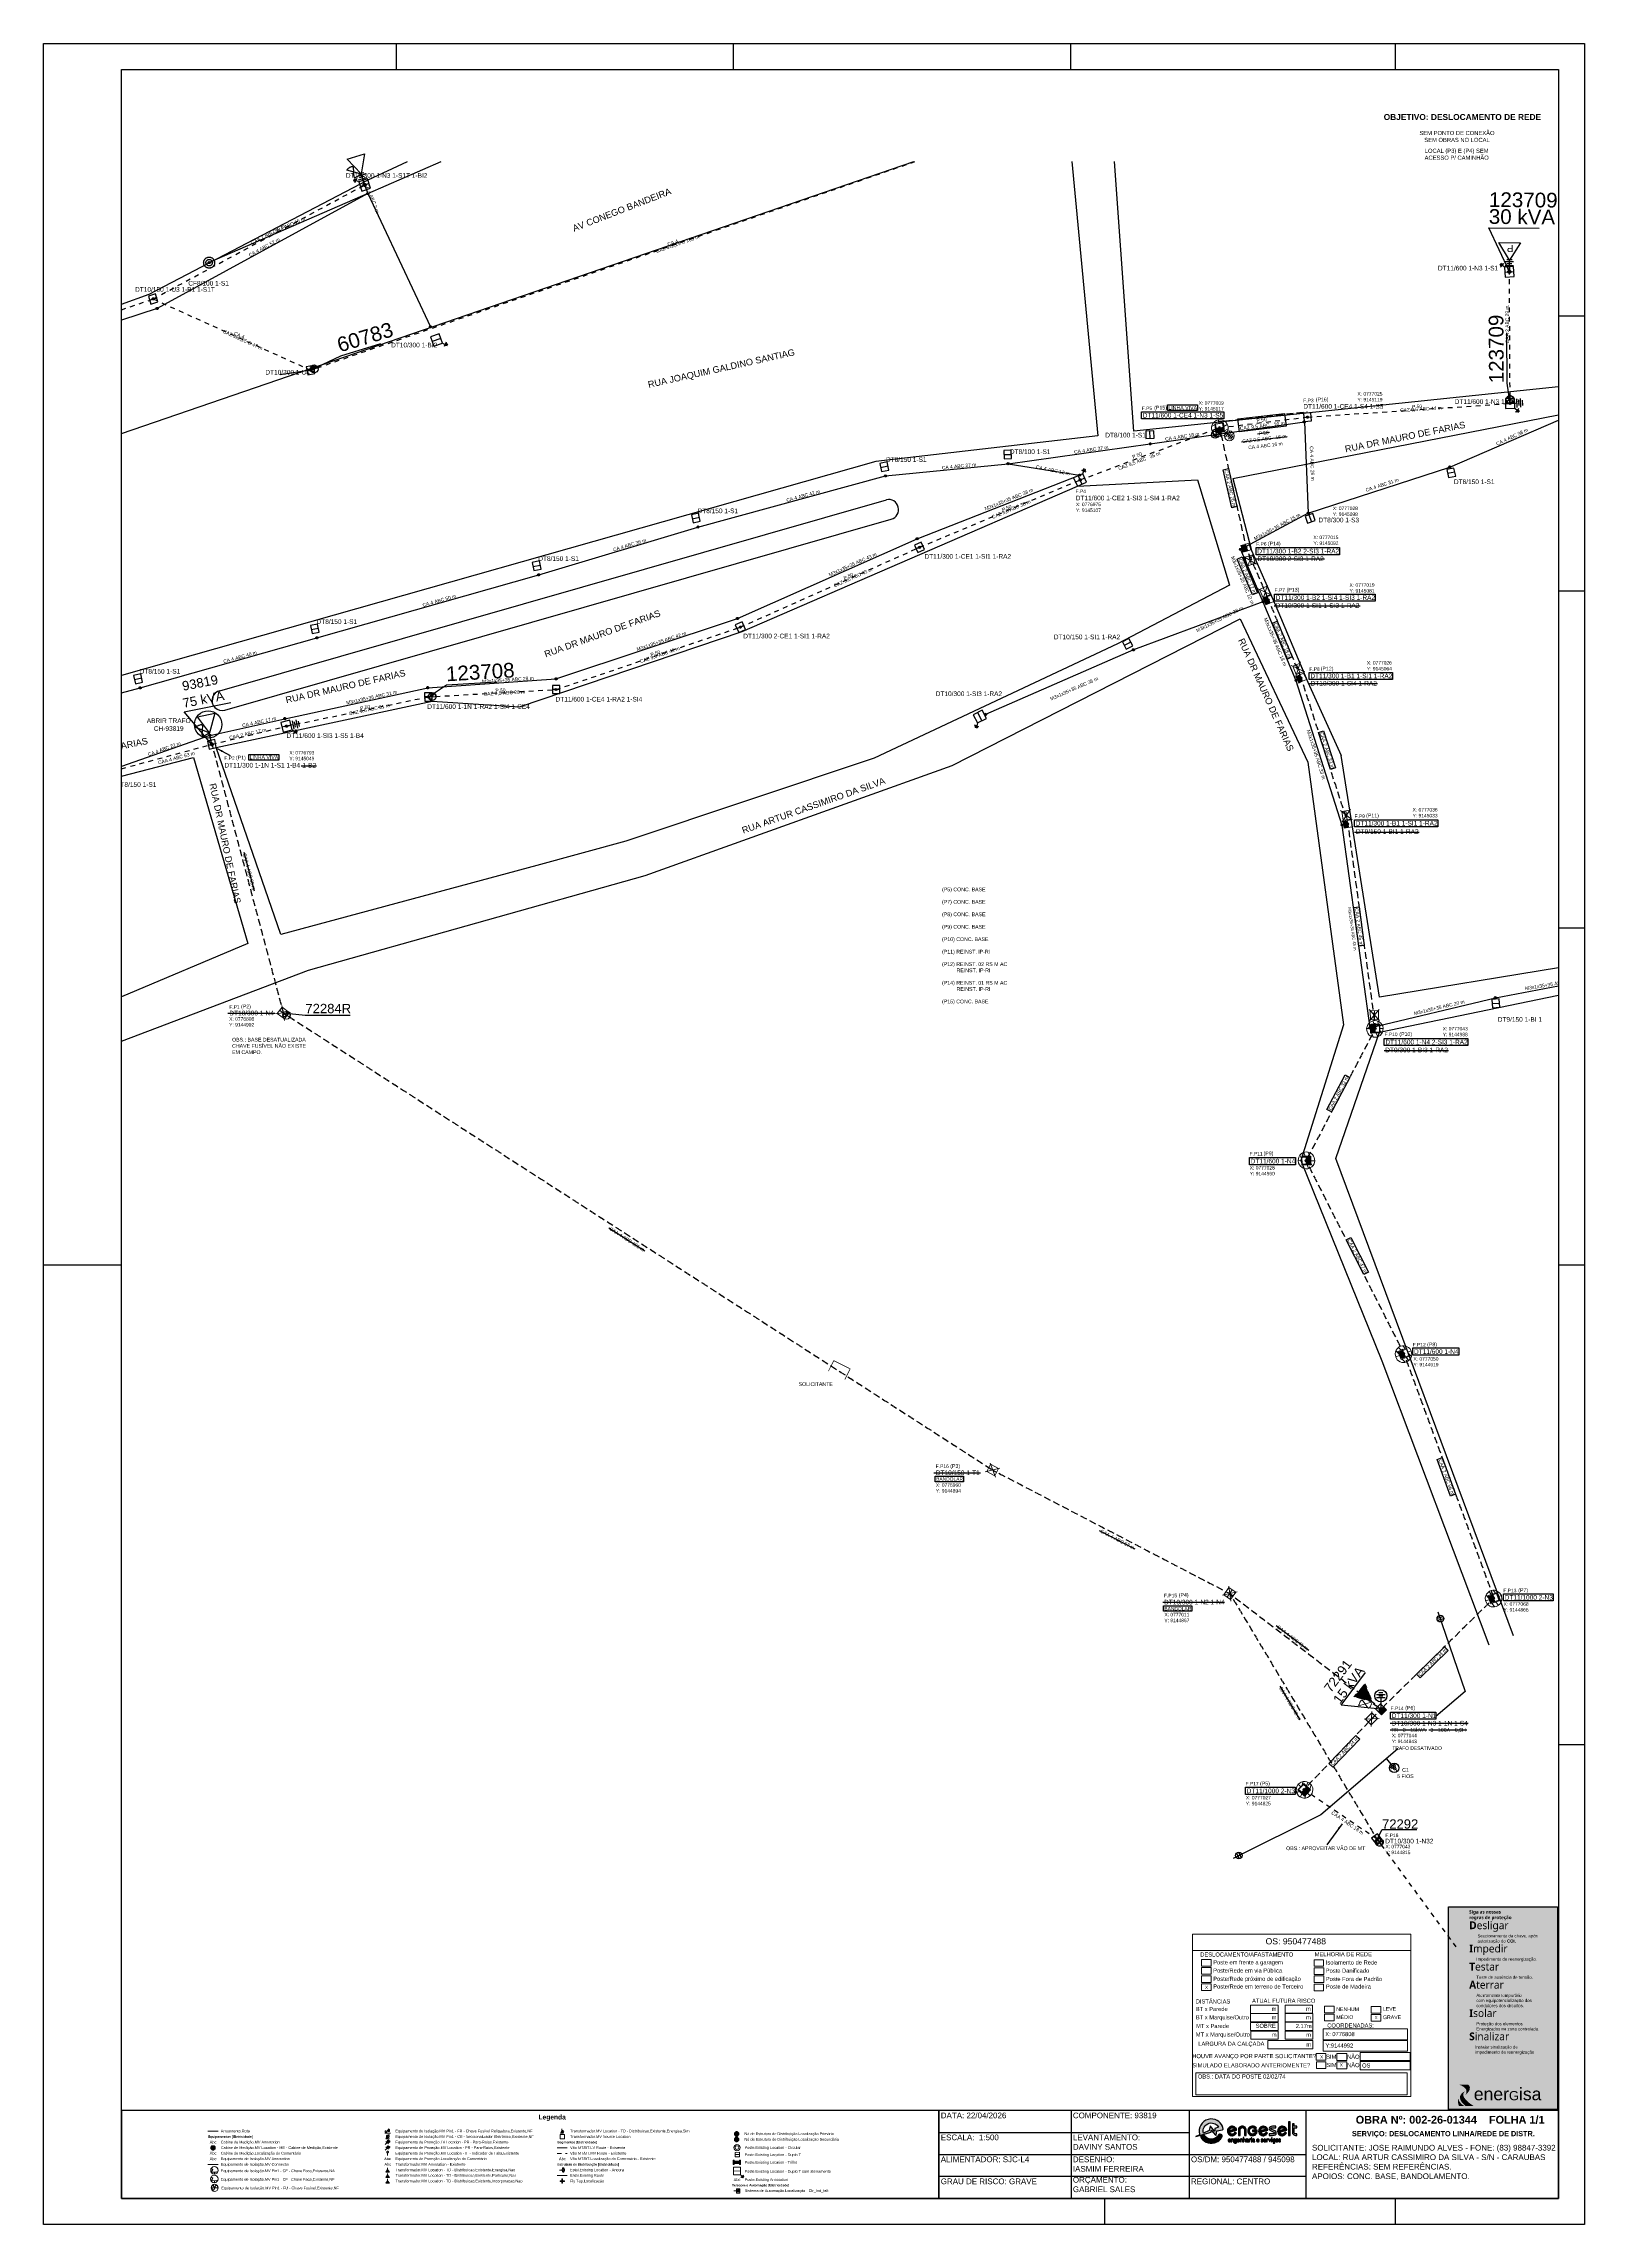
# Paper-space layout 'IMPRESSÃO' of a CAD drawing. Extents: x 3473 to 4067, y 507 to 1348.
# The model-space entities are those that its viewports show. They can reach past a viewport. Long polylines and large blocks are cut down to what shows.
import ezdxf

# ---------------------------------------------------------------- set-up
doc = ezdxf.new("R2010")
doc.units = 0
doc.linetypes.add('PDF_DASH_1p63_1p63', pattern=[3.252816, 1.626408, -1.626408])
doc.linetypes.add('TRACEJADA', pattern=[3.45, 1.15, -1.15, 1.15])
for name, color, linetype in [('06- CERCADO', 252, 'CERCA'), ('CABO_MT', 7, 'Continuous'), ('Consumidor', 7, 'Continuous'), ('COR_000000', 250, 'Continuous'), ('COR_0000FF', 5, 'Continuous'), ('COR_006666', 250, 'Continuous'), ('COR_008000', 97, 'Continuous'), ('COR_0F0F0F', 250, 'Continuous'), ('COR_800000', 17, 'Continuous'), ('COR_808080', 8, 'Continuous'), ('COR_994533', 18, 'Continuous'), ('COR_FF0000', 1, 'Continuous'), ('DISTANCIAS - SOLICITANTE', 7, 'Continuous'), ('EO_WIRE_SEGMENT_INST', 1, 'Continuous'), ('FORMATO', 7, 'Continuous'), ('logo', 40, 'Continuous'), ('logo 2', 8, 'Continuous'), ('PARA-RAIOS', 7, 'Continuous'), ('PONTO FOTO', 4, 'Continuous'), ('Textos', 7, 'Continuous'), ('TXT_000000', 250, 'Continuous'), ('TXT_0000FF', 5, 'Continuous'), ('TXT_008000', 97, 'Continuous'), ('TXT_0F0F0F', 250, 'Continuous'), ('TXT_800000', 17, 'Continuous'), ('TXT_FF0000', 1, 'Continuous')]:
    doc.layers.add(name, color=color, linetype=linetype)
doc.styles.add('Arial', font='arial.ttf')
doc.styles.get("Standard").update_dxf_attribs({"font": 'arial.ttf'})
doc.styles.add('textstyle3', font='arial.ttf')
doc.linetypes.add('CERCA', pattern='A,1.2,-0.13,["X",Standard,S=0.25,R=0,X=-0.075,Y=-0.125],-0.13', length=1.46)
doc.dimstyles.new('ISO-25', dxfattribs={"dimtxt": 2.5, "dimasz": 2.5, "dimexe": 1.25, "dimexo": 0.625, "dimtad": 1, "dimtxsty": 'Standard', "dimcen": 2.5, "dimazin": 3, "dimtfac": 1, "dimtmove": 0, "dimatfit": 3})

# ---------------------------------------------------------------- blocks, each defined once
blk = doc.blocks.new('Clipboard3739')
at = {"true_color": 0xffffff}
blk.add_hatch(color=7, dxfattribs=at).paths.add_polyline_path([(0, 78.08), (41.97, 78.08), (41.97, 0), (0, 0)])
at = {"layer": 'FORMATO'}
blk.add_hatch(color=142, dxfattribs=at).paths.add_polyline_path([(6.48, 8.05), (6.78, 7.62), (6.92, 6.97), (6.85, 6.23), (6.69, 5.89), (6.52, 5.59), (6.78, 5.78), (7.23, 6.23), (7.69, 6.79), (8.02, 7.36), (8.16, 7.69), (8.22, 8.38), (8.12, 8.78), (7.97, 9.13), (7.66, 9.47), (4.23, 9.47), (4.47, 9.34), (4.95, 9.17), (5.44, 8.9), (5.96, 8.56)])
h = blk.add_hatch(color=30, dxfattribs=at)
h.paths.add_polyline_path([(6.39, 4.05), (5.98, 4.59), (5.71, 5.3), (5.67, 5.81), (5.8, 6.34), (6.14, 6.77), (6.45, 7.01), (5.98, 6.79), (5.24, 6.31), (4.69, 5.64), (4.45, 5.04), (4.42, 4.55), (4.46, 4.19), (4.51, 3.81), (4.72, 3.44), (4.91, 3.02), (5.2, 2.62), (5.63, 2.15), (6.2, 1.57), (6.65, 1.24), (9.74, 1.24), (8.61, 2.01), (7.77, 2.62), (7.08, 3.27)])
h.paths.add_polyline_path([(6.21, 1.23), (5.41, 1.73), (4.85, 2.19), (4.4, 2.75), (4.04, 3.27), (3.84, 3.87), (3.77, 4.23), (3.68, 3.81), (3.67, 3.08), (3.67, 2.69), (3.7, 2.36), (3.81, 1.94), (3.96, 1.49), (4.11, 1.23)])
at = {"color": 0}
blk.add_lwpolyline([(0, 78.08), (41.97, 78.08), (41.97, 0), (0, 0)], close=True, dxfattribs=at)
at = {"layer": 'DISTANCIAS - SOLICITANTE', "insert": (7.95, 76.82), "char_height": 3, "width": 55.6666, "attachment_point": 1, "style": 'Arial'}
blk.add_mtext('{\\H0.43333x;\\fTrebuchet MS|b1|i0|c0|p34;\\C7;Siga as nossas \\Pregras de proteção\\P\\H2.3077x;\\C164;D\\fTrebuchet MS|b0|i0|c0|p34;esligar\\P\\H0.3966x;\\fArial|b0|i0|c0|p34;\\C7;       Seccionamento da chave, após\\P       autorização do \\fArial|b1|i0|c0|p34;COI\\fArial|b0|i0|c0|p34;.\\P\\H2.521x;\\fTrebuchet MS|b1|i0|c0|p34;\\C164;I\\fTrebuchet MS|b0|i0|c0|p34;mpedir\\C7;\\P\\H0.3966x;\\fArial|b0|i0|c0|p34;      Impedimento de reenergização.\\P\\H2.521x;\\fTrebuchet MS|b1|i0|c0|p34;\\C164;T\\fTrebuchet MS|b0|i0|c0|p34;estar\\P\\H0.3966x;\\fArial|b0|i0|c0|p34;\\C7;      Teste de ausência de tensão.\\P\\H2.521x;\\fTrebuchet MS|b1|i0|c0|p34;\\C164;A\\fTrebuchet MS|b0|i0|c0|p34;terrar\\P\\H0.3966x;\\fArial|b0|i0|c0|p34;\\C7;      Aterramento temporário \\P      com equipotencialização dos\\P      condutores dos circuitos.\\P\\H2.521x;\\fTrebuchet MS|b1|i0|c0|p34;\\C164;I\\fTrebuchet MS|b0|i0|c0|p34;solar\\C7;\\P\\H0.3966x;\\fArial|b0|i0|c0|p34;      Proteção dos elementos \\P      Energizados na zona controlada.\\P\\H2.521x;\\fTrebuchet MS|b1|i0|c0|p34;\\C164;S\\fTrebuchet MS|b0|i0|c0|p34;inalizar\\P\\fArial|b0|i0|c0|p34;\\C7;  \\H0.3966x;Instalar sinalização de      \\P     impedimento de reenergização\\P}   ', dxfattribs=at)
at = {"layer": 'FORMATO', "color": 142, "insert": (9.74, 8.36), "char_height": 4.8465, "width": 25.9214, "attachment_point": 1, "style": 'Arial'}
blk.add_mtext('ener{\\H0.7333x;G}isa', dxfattribs=at)
blk = doc.blocks.new('Clipboard31924')
at = {"lineweight": 0}
blk.add_circle((2.383896, 2.383896), 2.383896, dxfattribs=at)
at = {"color": 7, "lineweight": 0}
blk.add_circle((2.383896, 2.383896), 1.390826, dxfattribs=at)
blk = doc.blocks.new('Clipboard2609')
at = {"color": 7, "lineweight": 0}
blk.add_lwpolyline([(0, 1.358194), (1.516944, 4.60375), (4.423833, 3.245555), (2.906889, 0)], close=True, dxfattribs=at)
blk.add_lwpolyline([(0.758472, 2.980972), (3.679472, 1.615722)], dxfattribs=at)
blk = doc.blocks.new('Clipboard7132')
at = {"color": 7, "lineweight": 0}
blk.add_lwpolyline([(5.591528, 5.951362), (3.4925, 2.162528), (0, 4.099278), (2.099028, 7.884584)], close=True, dxfattribs=at)
blk.add_lwpolyline([(4.543778, 4.056945), (1.04775, 5.993695)], dxfattribs=at)
at = {"color": 15, "lineweight": 0, "true_color": 0x994533}
for points in [[(4.914195, 1.192389), (2.896306, 0.656167)], [(4.741334, 0.716139), (3.330222, 0.342195)], [(3.4925, 2.162528), (3.90525, 0.924278)], [(4.674306, 0.264584), (3.665361, 0)]]:
    blk.add_lwpolyline(points, dxfattribs=at)
blk = doc.blocks.new('Clipboard21219')
h = blk.add_hatch(color=16)
edge = h.paths.add_edge_path()
edge.add_arc((5.940778, 0.53975), 0.345722, 0, 360)
h = blk.add_hatch(color=16)
edge = h.paths.add_edge_path()
edge.add_arc((10.415764, 3.003903), 0.336903, 0, 360)
at = {"color": 16, "lineweight": 0, "true_color": 0x800000}
for points in [[(0.79375, 8.660695), (3.390194, 7.133167)], [(3.390194, 7.133167), (0.8255, 2.772834)], [(0.8255, 2.772834), (10.117667, 3.178528)], [(1.894417, 7.358945), (2.420056, 8.251473)], [(5.940778, 0.53975), (5.834944, 2.988028)]]:
    blk.add_lwpolyline(points, dxfattribs=at)
at = {"color": 7, "lineweight": 0}
blk.add_lwpolyline([(10.742083, 2.811639), (9.42975, 3.580695)], dxfattribs=at)
at = {"color": 16, "lineweight": 0, "true_color": 0x800000}
for centre, radius in [((5.74675, 5.74675), 5.74675), ((5.940778, 0.53975), 0.345722), ((10.415764, 3.003903), 0.336903)]:
    blk.add_circle(centre, radius, dxfattribs=at)
blk = doc.blocks.new('Clipboard31395')
at = {"lineweight": 0}
h = blk.add_hatch(color=96, dxfattribs=at)
edge = h.paths.add_edge_path()
edge.add_arc((5.940778, 0.53975), 0.345722, 0, 360)
h = blk.add_hatch(color=96, dxfattribs=at)
edge = h.paths.add_edge_path()
edge.add_arc((10.415764, 3.003903), 0.336903, 0, 360)
at = {"color": 96, "lineweight": 0, "true_color": 0x008000}
for points in [[(0.79375, 8.660695), (3.390194, 7.133167)], [(3.390194, 7.133167), (0.8255, 2.772834)], [(0.8255, 2.772834), (10.117667, 3.178528)], [(1.894417, 7.358945), (2.420056, 8.251473)], [(5.940778, 0.53975), (5.834944, 2.988028)], [(10.742083, 2.811639), (9.42975, 3.580695)]]:
    blk.add_lwpolyline(points, dxfattribs=at)
for centre, radius in [((5.74675, 5.74675), 5.74675), ((5.940778, 0.53975), 0.345722), ((10.415764, 3.003903), 0.336903)]:
    blk.add_circle(centre, radius, dxfattribs=at)
blk = doc.blocks.new('Clipboard2240')
h = blk.add_hatch(color=16)
h.dxf.hatch_style = 2
h.paths.add_polyline_path([(1.925284, 0.244298), (1.812395, 0.14552), (1.657173, 0.156104), (1.55134, 0.268992), (1.554868, 0.417159), (1.667757, 0.515937), (1.822979, 0.508881), (1.928812, 0.395992)])
at = {"color": 16, "lineweight": 0, "true_color": 0x800000}
for points in [[(0.373062, 2.660826), (0.097895, 2.068159)], [(2.898951, 1.12977), (0.157868, 2.39977)], [(0.207257, 2.308048), (0.193145, 1.76477), (0.228423, 1.359076), (0.320145, 1.087437), (0.468312, 0.946326), (0.669395, 0.942798), (0.926923, 1.069798), (1.237368, 1.334381), (1.600729, 1.729492)], [(2.898951, 1.12977), (2.927173, 1.630715), (2.898951, 2.011715), (2.817812, 2.27277), (2.683757, 2.406826), (2.493257, 2.420937), (2.24984, 2.315104), (1.953507, 2.08227), (1.600729, 1.729492)], [(1.600729, 1.729492), (1.74184, 0.332492)]]:
    blk.add_lwpolyline(points, dxfattribs=at)
at = {"color": 7, "lineweight": 0}
blk.add_lwpolyline([(1.925284, 0.244298), (1.812395, 0.14552), (1.657173, 0.156104), (1.55134, 0.268992), (1.554868, 0.417159), (1.667757, 0.515937), (1.822979, 0.508881), (1.928812, 0.395992)], close=True, dxfattribs=at)
at = {"color": 16, "lineweight": 0, "true_color": 0x800000}
blk.add_lwpolyline([(3.223507, 0.978076), (3.121201, 0.886354), (2.987145, 0.893409), (2.895423, 0.992187), (2.898951, 1.12977), (3.001257, 1.221492), (3.135312, 1.214437), (3.227034, 1.115659)], close=True, dxfattribs=at)
blk.add_circle((1.690687, 1.690687), 1.690687, dxfattribs=at)
blk = doc.blocks.new('Clipboard2306')
at = {"color": 1}
blk.add_blockref('Clipboard2240', (0, 0), dxfattribs=at)
blk = doc.blocks.new('Clipboard21233')
at = {"color": 1, "lineweight": 0, "true_color": 0xff0000}
for points in [[(0, 2.515306), (6.304138, 3.802945)], [(1.538111, 4.155722), (4.885972, 2.197806)], [(2.226027, 6.205361), (4.22275, 0)]]:
    blk.add_lwpolyline(points, dxfattribs=at)
blk.add_lwpolyline([(0.656166, 2.645833), (2.409472, 5.647972), (5.760861, 3.693583), (4.007555, 0.691445)], close=True, dxfattribs=at)
blk = doc.blocks.new('Clipboard4108')
h = blk.add_hatch(color=7)
edge = h.paths.add_edge_path()
edge.add_arc((0.463903, 0.463903), 0.463903, 74.006236235, 434.006236235)
h = blk.add_hatch(color=7)
edge = h.paths.add_edge_path()
edge.add_arc((0.463903, 0.463903), 0.463903, 74.006236235, 434.006236235)
at = {"color": 7, "lineweight": 0}
blk.add_circle((0.463903, 0.463903), 0.463903, dxfattribs=at)
blk.add_circle((0.463903, 0.463903), 0.463903, dxfattribs=at)
blk = doc.blocks.new('Clipboard8027')
h = blk.add_hatch(color=7)
h.dxf.hatch_style = 2
h.paths.add_polyline_path([(3, 1.81), (3.01, 0.01), (0.01, 0), (0, 1.8)])
at = {"color": 7, "lineweight": 0}
for points in [[(3, 1.81), (3, 3.61), (0, 3.6), (0, 1.8)], [(3, 1.81), (3.01, 0.01), (0.01, 0), (0, 1.8)], [(3.01, 0.01), (3, 1.81), (0, 1.8), (0.01, 0)]]:
    blk.add_lwpolyline(points, close=True, dxfattribs=at)
blk = doc.blocks.new('Clipboard8370')
at = {"color": 1, "lineweight": 20, "flags": 128}
for points in [[(3.442693, 1.707189), (3.419326, 0), (2.126671, 0.308707), (1.384243, 0.756506), (0.838047, 1.287021), (0.507665, 1.84967), (0, 2.9464), (0.012759, 3.643313), (0.112829, 4.416443), (0.284971, 5.048214), (0.681479, 5.551264), (0.978838, 5.953076), (1.672134, 6.531782), (2.312004, 6.914963), (3.456912, 7.148384), (3.438918, 5.631104), (1.58209, 5.602119), (1.608369, 1.747738), (3.442693, 1.707189)], [(0.102016, 2.637035), (1.607922, 3.257651)], [(0.163973, 4.604145), (1.594463, 5.157681)], [(1.111145, 1.021764), (2.519137, 1.663883)], [(3.438918, 5.631104), (3.456912, 7.148384), (5.020505, 6.852179), (5.753553, 6.422097), (6.361182, 5.83526), (6.758316, 5.25216), (7.106897, 4.226238), (7.166928, 3.556235), (7.077309, 2.777489), (6.854175, 2.110464), (6.584571, 1.540705), (6.083117, 1.008223), (5.431299, 0.506478), (4.818441, 0.213651), (3.419326, 0), (3.442693, 1.707189), (5.39207, 1.720713), (5.338559, 5.592458), (3.438918, 5.631104)], [(4.056969, 5.618531), (5.753553, 6.422097)], [(5.359748, 4.059371), (6.932606, 4.739199)], [(5.386094, 2.153128), (7.093535, 2.918486)]]:
    blk.add_lwpolyline(points, dxfattribs=at)
blk = doc.blocks.new('Clipboard8451')
at = {"color": 1}
for name, p in [('Clipboard8027', (0, 0)), ('Clipboard4108', (1.001781, 1.431733))]:
    blk.add_blockref(name, p, dxfattribs=at)
blk = doc.blocks.new('Clipboard8471')
at = {"color": 1}
for name, p in [('Clipboard8370', (0, 0)), ('Clipboard8451', (1.979045, 1.871291))]:
    blk.add_blockref(name, p, dxfattribs=at)
blk = doc.blocks.new('Clipboard8442')
at = {"color": 1}
for name, p in [('Clipboard8027', (0, 0)), ('Clipboard4108', (1.001781, 1.431733))]:
    blk.add_blockref(name, p, dxfattribs=at)
blk = doc.blocks.new('Terra cerca')
at = {"color": 251}
for p, q in [((-1.462144, 3.814554), (1.517516, 3.792866)), ((-1.120453, 4.453429), (1.185161, 4.436647)), ((-0.778762, 5.092303), (0.852806, 5.080427)), ((-0.43707, 5.731178), (0.520451, 5.724208)), ((-0.095379, 6.370052), (0.188096, 6.367989)), ((0.027686, 3.80371), (-0.001094, -0.150262))]:
    blk.add_line(p, q, dxfattribs=at)
blk.add_circle((0.035552, 4.884428), 2, dxfattribs=at)
blk = doc.blocks.new('000')
at = {"color": 251, "linetype": 'Continuous'}
for p, q in [((1027.800488, 614.127496), (1027.800488, 616.750395)), ((1028.780488, 614.127496), (1028.780488, 616.750395))]:
    blk.add_line(p, q, dxfattribs=at)
at = {"color": 251}
blk.add_circle((1028.290488, 615.438945), 1.423956, dxfattribs=at)
blk = doc.blocks.new('Clipboard10296')
h = blk.add_hatch(color=252)
h.dxf.hatch_style = 1
h.paths.add_polyline_path([(1.28, 10.17), (7.36, 10.18), (4.33, 4.03)])
at = {"color": 1, "linetype": 'TRACEJADA', "lineweight": 0}
blk.add_lwpolyline([(4.33, 4.03), (1.28, 10.17), (7.36, 10.18)], close=True, dxfattribs=at)
at = {"color": 1, "lineweight": 0}
for points in [[(0, 6.78), (4.33, 4.03)], [(0.03, 6.77), (0.48, 6.96), (0.75, 7.07), (1.05, 7.17), (1.26, 7.23), (1.44, 7.27), (1.7, 7.31), (1.96, 7.31), (2.14, 7.27), (2.28, 7.16), (2.36, 6.95), (2.35, 6.8), (2.33, 6.64), (2.08, 5.63), (1.85, 4.73), (1.77, 4.41), (1.69, 4.07), (1.65, 3.86), (1.66, 3.73), (1.72, 3.57), (1.85, 3.45), (2.01, 3.4), (2.25, 3.39), (2.54, 3.43), (2.76, 3.48), (2.99, 3.54), (3.21, 3.62), (3.59, 3.76), (4.33, 4.04)]]:
    blk.add_lwpolyline(points, dxfattribs=at)
at = {"color": 1, "linetype": 'TRACEJADA', "lineweight": 0}
blk.add_lwpolyline([(4.35, 0), (4.33, 4.03)], dxfattribs=at)
blk = doc.blocks.new('PARA RAIOS SUBSTITUINDO')
at = {"color": 8}
for p, q in [((-1.92, 6.391282), (1.92, 6.391282)), ((-1.92, 5), (1.92, 5)), ((-0.78923, 7.214857), (0.78923, 7.214857)), ((-0.78923, 5.727848), (0.78923, 5.727848)), ((0, 5), (0, 0))]:
    blk.add_line(p, q, dxfattribs=at)
blk.add_circle((0, 5.727848), 2.593177, dxfattribs=at)
blk = doc.blocks.new('PRMT_INST')
at = {"layer": 'PARA-RAIOS', "color": 100, "lineweight": 0, "true_color": 0x00ff40}
for points in [[(-1.49413, 4.443317), (1.420559, 4.525223)], [(-1.492047, 5.95678), (1.422643, 6.038684)], [(-0.990781, 5.21588), (0.919295, 5.266122)], [(-0.988698, 6.729342), (0.921378, 6.779585)], [(0, 0), (0.015917, 6.761003)]]:
    blk.add_lwpolyline(points, dxfattribs=at)
blk.add_circle((0.086824, 5.45893), 2.100262, dxfattribs=at)
blk = doc.blocks.new('TERRA3_MP')
at = {"color": 24, "lineweight": 0, "true_color": 0x993300}
for points in [[(0, 0), (-0.60325, -0.956027)], [(-1.901473, -0.134055), (0.694972, -1.774472)], [(-1.626306, -0.814916), (-0.038806, -1.816805)], [(-1.49225, -1.404055), (-0.627945, -1.950861)]]:
    blk.add_lwpolyline(points, dxfattribs=at)
at = {"color": 3}
blk.add_circle((-0.602455, -0.954766), 1.534677, dxfattribs=at)

msp = doc.modelspace()

# ---------------------------------------------------------------- hatches: boundary and pattern name
at = {"layer": 'COR_000000'}
h = msp.add_hatch(color=7, dxfattribs=at)
h.dxf.hatch_style = 1
h.paths.add_polyline_path([(776640.28, 9145348.2), (776640.3, 9145348.55), (776640.56, 9145348.77), (776640.91, 9145348.74), (776641.14, 9145348.47), (776641.11, 9145348.12), (776640.85, 9145347.89), (776640.5, 9145347.92)])
h = msp.add_hatch(color=7, dxfattribs=at)
h.dxf.hatch_style = 1
h.paths.add_polyline_path([(776640.55, 9145348.76), (776640.9, 9145348.75), (776641.14, 9145348.49), (776641.13, 9145348.15), (776640.86, 9145347.91), (776640.51, 9145347.92), (776640.28, 9145348.17), (776640.29, 9145348.52)])
h = msp.add_hatch(color=7, dxfattribs=at)
h.dxf.hatch_style = 1
h.paths.add_polyline_path([(776642.49, 9145344.43), (776642.23, 9145344.19), (776641.88, 9145344.21), (776641.65, 9145344.48), (776641.68, 9145344.83), (776641.94, 9145345.06), (776642.29, 9145345.04), (776642.52, 9145344.78)])
h = msp.add_hatch(color=7, dxfattribs=at)
h.dxf.hatch_style = 1
h.paths.add_polyline_path([(776573.96, 9145315.48), (776574.31, 9145315.47), (776574.55, 9145315.22), (776574.53, 9145314.86), (776574.27, 9145314.63), (776573.92, 9145314.65), (776573.68, 9145314.9), (776573.7, 9145315.24)])
h = msp.add_hatch(color=7, dxfattribs=at)
h.dxf.hatch_style = 1
h.paths.add_polyline_path([(777131.08, 9145310.64), (777130.76, 9145310.77), (777130.62, 9145311.09), (777130.75, 9145311.41), (777131.08, 9145311.55), (777131.41, 9145311.42), (777131.55, 9145311.1), (777131.41, 9145310.78)])
h = msp.add_hatch(color=7, dxfattribs=at)
h.dxf.hatch_style = 1
h.paths.add_polyline_path([(777131.4, 9145310.77), (777131.07, 9145310.64), (777130.75, 9145310.77), (777130.63, 9145311.09), (777130.76, 9145311.42), (777131.09, 9145311.55), (777131.41, 9145311.42), (777131.54, 9145311.09)])
h = msp.add_hatch(color=7, dxfattribs=at)
h.dxf.hatch_style = 1
h.paths.add_polyline_path([(776549.71, 9145299.36), (776549.74, 9145299.71), (776550, 9145299.94), (776550.35, 9145299.91), (776550.57, 9145299.64), (776550.55, 9145299.29), (776550.28, 9145299.06), (776549.94, 9145299.09)])
h = msp.add_hatch(color=7, dxfattribs=at)
h.dxf.hatch_style = 1
h.paths.add_polyline_path([(776552.25, 9145295.61), (776552.23, 9145295.25), (776551.96, 9145295.02), (776551.62, 9145295.05), (776551.39, 9145295.32), (776551.41, 9145295.67), (776551.67, 9145295.9), (776552.02, 9145295.87)])
h = msp.add_hatch(color=7, dxfattribs=at)
h.dxf.hatch_style = 1
h.paths.add_polyline_path([(776668.7, 9145287.95), (776669.06, 9145287.96), (776669.32, 9145287.73), (776669.33, 9145287.38), (776669.09, 9145287.13), (776668.74, 9145287.11), (776668.48, 9145287.34), (776668.47, 9145287.69)])
h = msp.add_hatch(color=7, dxfattribs=at)
h.dxf.hatch_style = 1
h.paths.add_polyline_path([(776617.22, 9145269.31), (776617.55, 9145269.44), (776617.87, 9145269.31), (776618, 9145268.99), (776617.86, 9145268.66), (776617.54, 9145268.53), (776617.21, 9145268.66), (776617.09, 9145268.99)])
h = msp.add_hatch(color=7, dxfattribs=at)
h.dxf.hatch_style = 1
h.paths.add_polyline_path([(777044.18, 9145248.74), (777044.22, 9145249.09), (777044.49, 9145249.31), (777044.84, 9145249.26), (777045.06, 9145248.99), (777045.02, 9145248.64), (777044.74, 9145248.42), (777044.4, 9145248.46)])
h = msp.add_hatch(color=7, dxfattribs=at)
h.dxf.hatch_style = 1
h.paths.add_polyline_path([(777130.95, 9145254.69), (777131.06, 9145255.02), (777131.37, 9145255.17), (777131.7, 9145255.06), (777131.85, 9145254.74), (777131.74, 9145254.4), (777131.42, 9145254.25), (777131.1, 9145254.37)])
h = msp.add_hatch(color=7, dxfattribs=at)
h.dxf.hatch_style = 1
h.paths.add_polyline_path([(777007.63, 9145241.57), (777007.39, 9145241.32), (777007.04, 9145241.31), (777006.79, 9145241.54), (777006.78, 9145241.9), (777007.02, 9145242.16), (777007.37, 9145242.17), (777007.62, 9145241.93)])
h = msp.add_hatch(color=7, dxfattribs=at)
h.dxf.hatch_style = 1
h.paths.add_polyline_path([(777043.66, 9145246.63), (777043.42, 9145246.37), (777043.07, 9145246.36), (777042.81, 9145246.6), (777042.81, 9145246.95), (777043.05, 9145247.21), (777043.4, 9145247.22), (777043.65, 9145246.98)])
h = msp.add_hatch(color=7, dxfattribs=at)
h.dxf.hatch_style = 1
h.paths.add_polyline_path([(777154.06, 9145248.74), (777154.33, 9145248.5), (777154.35, 9145248.16), (777154.12, 9145247.9), (777153.77, 9145247.88), (777153.5, 9145248.11), (777153.47, 9145248.46), (777153.7, 9145248.71)])
h = msp.add_hatch(color=7, dxfattribs=at)
h.dxf.hatch_style = 1
h.paths.add_polyline_path([(776977.46, 9145237.82), (776977.71, 9145237.56), (776977.7, 9145237.22), (776977.44, 9145236.98), (776977.09, 9145236.99), (776976.85, 9145237.25), (776976.86, 9145237.59), (776977.11, 9145237.83)])
h = msp.add_hatch(color=7, dxfattribs=at)
h.dxf.hatch_style = 1
h.paths.add_polyline_path([(776863.4, 9145223.57), (776863.46, 9145223.92), (776863.75, 9145224.11), (776864.09, 9145224.05), (776864.29, 9145223.76), (776864.23, 9145223.41), (776863.94, 9145223.21), (776863.6, 9145223.28)])
h = msp.add_hatch(color=7, dxfattribs=at)
h.dxf.hatch_style = 1
h.paths.add_polyline_path([(776916.62, 9145228.56), (776916.28, 9145228.45), (776915.97, 9145228.61), (776915.86, 9145228.94), (776916.03, 9145229.25), (776916.36, 9145229.37), (776916.67, 9145229.21), (776916.78, 9145228.88)])
h = msp.add_hatch(color=7, dxfattribs=at)
h.dxf.hatch_style = 1
h.paths.add_polyline_path([(776946.61, 9145224.31), (776946.92, 9145224.48), (776947.25, 9145224.38), (776947.41, 9145224.07), (776947.31, 9145223.73), (776947, 9145223.56), (776946.66, 9145223.66), (776946.5, 9145223.97)])
h = msp.add_hatch(color=7, dxfattribs=at)
h.dxf.hatch_style = 1
h.paths.add_polyline_path([(776946.76, 9145221.75), (776946.75, 9145222.1), (776946.99, 9145222.36), (776947.35, 9145222.35), (776947.59, 9145222.1), (776947.6, 9145221.75), (776947.35, 9145221.5), (776947, 9145221.51)])
h = msp.add_hatch(color=7, dxfattribs=at)
h.dxf.hatch_style = 1
h.paths.add_polyline_path([(777105.49, 9145227.92), (777105.83, 9145227.81), (777105.98, 9145227.49), (777105.86, 9145227.17), (777105.54, 9145227.02), (777105.21, 9145227.13), (777105.05, 9145227.44), (777105.17, 9145227.77)])
h = msp.add_hatch(color=7, dxfattribs=at)
h.dxf.hatch_style = 1
h.paths.add_polyline_path([(776783.8, 9145201.47), (776783.48, 9145201.31), (776783.15, 9145201.41), (776783, 9145201.73), (776783.11, 9145202.06), (776783.43, 9145202.22), (776783.76, 9145202.11), (776783.91, 9145201.8)])
h = msp.add_hatch(color=7, dxfattribs=at)
h.dxf.hatch_style = 1
h.paths.add_polyline_path([(777044.52, 9145207.85), (777044.74, 9145208.13), (777045.09, 9145208.17), (777045.36, 9145207.95), (777045.39, 9145207.6), (777045.18, 9145207.32), (777044.83, 9145207.28), (777044.56, 9145207.5)])
h = msp.add_hatch(color=7, dxfattribs=at)
h.dxf.hatch_style = 1
h.paths.add_polyline_path([(776877.65, 9145196.36), (776877.3, 9145196.35), (776877.04, 9145196.59), (776877.04, 9145196.94), (776877.29, 9145197.19), (776877.64, 9145197.2), (776877.89, 9145196.96), (776877.89, 9145196.61)])
h = msp.add_hatch(color=7, dxfattribs=at)
h.dxf.hatch_style = 1
h.paths.add_polyline_path([(776878.02, 9145192.89), (776878.01, 9145193.24), (776878.24, 9145193.49), (776878.6, 9145193.5), (776878.85, 9145193.25), (776878.86, 9145192.9), (776878.62, 9145192.65), (776878.27, 9145192.64)])
h = msp.add_hatch(color=7, dxfattribs=at)
h.dxf.hatch_style = 1
h.paths.add_polyline_path([(776715.63, 9145181.04), (776715.34, 9145180.85), (776715, 9145180.92), (776714.81, 9145181.22), (776714.9, 9145181.56), (776715.19, 9145181.75), (776715.53, 9145181.68), (776715.71, 9145181.38)])
h = msp.add_hatch(color=7, dxfattribs=at)
h.dxf.hatch_style = 1
h.paths.add_polyline_path([(776799.99, 9145162.47), (776800.02, 9145162.82), (776800.28, 9145163.05), (776800.63, 9145163.02), (776800.86, 9145162.75), (776800.84, 9145162.4), (776800.57, 9145162.17), (776800.23, 9145162.2)])
h = msp.add_hatch(color=7, dxfattribs=at)
h.dxf.hatch_style = 1
h.paths.add_polyline_path([(776801.24, 9145158.72), (776801.26, 9145159.07), (776801.52, 9145159.3), (776801.87, 9145159.28), (776802.1, 9145159.01), (776802.08, 9145158.66), (776801.81, 9145158.43), (776801.47, 9145158.46)])
h = msp.add_hatch(color=7, dxfattribs=at)
h.dxf.hatch_style = 1
h.paths.add_polyline_path([(776619.89, 9145154.04), (776619.81, 9145154.38), (776620, 9145154.67), (776620.34, 9145154.74), (776620.64, 9145154.55), (776620.71, 9145154.2), (776620.52, 9145153.91), (776620.18, 9145153.84)])
h = msp.add_hatch(color=7, dxfattribs=at)
h.dxf.hatch_style = 1
h.paths.add_polyline_path([(776970.44, 9145149.39), (776970.45, 9145149.04), (776970.21, 9145148.78), (776969.86, 9145148.78), (776969.61, 9145149.02), (776969.6, 9145149.38), (776969.84, 9145149.63), (776970.19, 9145149.64)])
h = msp.add_hatch(color=7, dxfattribs=at)
h.dxf.hatch_style = 1
h.paths.add_polyline_path([(776722.23, 9145136.71), (776722.37, 9145137.03), (776722.7, 9145137.15), (776723.01, 9145137), (776723.13, 9145136.67), (776722.98, 9145136.35), (776722.66, 9145136.23), (776722.34, 9145136.37)])
h = msp.add_hatch(color=7, dxfattribs=at)
h.dxf.hatch_style = 1
h.paths.add_polyline_path([(776722.59, 9145137.13), (776722.94, 9145137.07), (776723.13, 9145136.78), (776723.06, 9145136.44), (776722.77, 9145136.24), (776722.42, 9145136.31), (776722.23, 9145136.6), (776722.29, 9145136.94)])
h = msp.add_hatch(color=7, dxfattribs=at)
h.dxf.hatch_style = 1
h.paths.add_polyline_path([(776544.14, 9145132.78), (776544.2, 9145133.13), (776544.48, 9145133.34), (776544.82, 9145133.27), (776545.02, 9145132.99), (776544.97, 9145132.64), (776544.69, 9145132.44), (776544.35, 9145132.49)])
h = msp.add_hatch(color=7, dxfattribs=at)
h.dxf.hatch_style = 1
h.paths.add_polyline_path([(776668.2, 9145132.86), (776668.02, 9145132.55), (776667.69, 9145132.46), (776667.39, 9145132.64), (776667.3, 9145132.99), (776667.48, 9145133.29), (776667.82, 9145133.38), (776668.12, 9145133.2)])
h = msp.add_hatch(color=7, dxfattribs=at)
h.dxf.hatch_style = 1
h.paths.add_polyline_path([(776668.13, 9145133.18), (776668.2, 9145132.84), (776668.02, 9145132.54), (776667.68, 9145132.47), (776667.38, 9145132.66), (776667.3, 9145133.01), (776667.49, 9145133.3), (776667.83, 9145133.37)])
h = msp.add_hatch(color=7, dxfattribs=at)
h.dxf.hatch_style = 1
h.paths.add_polyline_path([(776667.31, 9145132.82), (776667.37, 9145133.18), (776667.66, 9145133.37), (776668, 9145133.31), (776668.2, 9145133.02), (776668.14, 9145132.67), (776667.85, 9145132.47), (776667.51, 9145132.54)])
h = msp.add_hatch(color=7, dxfattribs=at)
h.dxf.hatch_style = 1
h.paths.add_polyline_path([(776667.57, 9145128.89), (776667.63, 9145129.24), (776667.92, 9145129.43), (776668.26, 9145129.36), (776668.46, 9145129.07), (776668.39, 9145128.73), (776668.11, 9145128.53), (776667.76, 9145128.6)])
h = msp.add_hatch(color=7, dxfattribs=at)
h.dxf.hatch_style = 1
h.paths.add_polyline_path([(776722.26, 9145132.13), (776722.39, 9145132.45), (776722.71, 9145132.6), (776723.03, 9145132.46), (776723.17, 9145132.14), (776723.04, 9145131.81), (776722.72, 9145131.67), (776722.4, 9145131.8)])
h = msp.add_hatch(color=7, dxfattribs=at)
h.dxf.hatch_style = 1
h.paths.add_polyline_path([(776606.83, 9145119.95), (776606.96, 9145119.62), (776606.82, 9145119.3), (776606.5, 9145119.18), (776606.18, 9145119.32), (776606.05, 9145119.65), (776606.19, 9145119.97), (776606.51, 9145120.09)])
h = msp.add_hatch(color=7, dxfattribs=at)
h.dxf.hatch_style = 1
h.paths.add_polyline_path([(776606.06, 9145119.54), (776606.12, 9145119.89), (776606.4, 9145120.09), (776606.74, 9145120.02), (776606.94, 9145119.74), (776606.89, 9145119.39), (776606.6, 9145119.19), (776606.26, 9145119.25)])
h = msp.add_hatch(color=7, dxfattribs=at)
h.dxf.hatch_style = 1
h.paths.add_polyline_path([(776907.16, 9145121.69), (776907.17, 9145121.34), (776906.93, 9145121.08), (776906.58, 9145121.08), (776906.33, 9145121.33), (776906.32, 9145121.68), (776906.56, 9145121.93), (776906.9, 9145121.94)])
h = msp.add_hatch(color=7, dxfattribs=at)
h.dxf.hatch_style = 1
h.paths.add_polyline_path([(776573.99, 9145112.39), (776574.04, 9145112.74), (776574.31, 9145112.95), (776574.66, 9145112.9), (776574.87, 9145112.62), (776574.82, 9145112.27), (776574.55, 9145112.05), (776574.2, 9145112.1)])
h = msp.add_hatch(color=7, dxfattribs=at)
h.dxf.hatch_style = 1
h.paths.add_polyline_path([(776574.83, 9145108.58), (776574.9, 9145108.92), (776575.2, 9145109.11), (776575.54, 9145109.03), (776575.73, 9145108.74), (776575.65, 9145108.39), (776575.36, 9145108.2), (776575.02, 9145108.28)])
h = msp.add_hatch(color=7, dxfattribs=at)
h.dxf.hatch_style = 1
h.paths.add_polyline_path([(776575.38, 9145108.21), (776575.03, 9145108.27), (776574.83, 9145108.56), (776574.89, 9145108.9), (776575.18, 9145109.1), (776575.53, 9145109.04), (776575.73, 9145108.76), (776575.67, 9145108.41)])
h = msp.add_hatch(color=7, dxfattribs=at)
h.dxf.hatch_style = 1
h.paths.add_polyline_path([(776606.79, 9145116.33), (776606.85, 9145116.69), (776607.12, 9145116.89), (776607.47, 9145116.84), (776607.67, 9145116.55), (776607.62, 9145116.2), (776607.34, 9145115.99), (776607, 9145116.05)])
h = msp.add_hatch(color=7, dxfattribs=at)
h.dxf.hatch_style = 1
h.paths.add_polyline_path([(776533.64, 9145098.21), (776533.65, 9145097.86), (776533.41, 9145097.61), (776533.07, 9145097.6), (776532.82, 9145097.85), (776532.8, 9145098.2), (776533.04, 9145098.45), (776533.39, 9145098.46)])
h = msp.add_hatch(color=7, dxfattribs=at)
h.dxf.hatch_style = 1
h.paths.add_polyline_path([(777124.63, 9145000.04), (777124.72, 9145000.38), (777125.02, 9145000.56), (777125.35, 9145000.47), (777125.53, 9145000.16), (777125.44, 9144999.82), (777125.14, 9144999.65), (777124.81, 9144999.73)])
h = msp.add_hatch(color=7, dxfattribs=at)
h.dxf.hatch_style = 1
h.paths.add_polyline_path([(777076.3, 9144694.84), (777075.96, 9144694.73), (777075.66, 9144694.9), (777075.56, 9144695.24), (777075.73, 9144695.54), (777076.07, 9144695.64), (777076.38, 9144695.48), (777076.48, 9144695.15)])
h = msp.add_hatch(color=7, dxfattribs=at)
h.dxf.hatch_style = 1
h.paths.add_polyline_path([(777075.63, 9144695.44), (777075.93, 9144695.64), (777076.27, 9144695.58), (777076.47, 9144695.29), (777076.4, 9144694.95), (777076.11, 9144694.74), (777075.77, 9144694.8), (777075.57, 9144695.09)])
h = msp.add_hatch(color=7, dxfattribs=at)
h.dxf.hatch_style = 1
h.paths.add_polyline_path([(777074.12, 9144639.88), (777074.46, 9144639.97), (777074.77, 9144639.79), (777074.84, 9144639.45), (777074.66, 9144639.15), (777074.32, 9144639.07), (777074.02, 9144639.25), (777073.94, 9144639.59)])
at = {"layer": 'COR_0000FF', "true_color": 0x0000ff}
h = msp.add_hatch(color=5, dxfattribs=at)
h.dxf.hatch_style = 1
h.paths.add_polyline_path([(776641.16, 9145348.47), (776641.12, 9145348.13), (776640.84, 9145347.9), (776640.48, 9145347.93), (776640.26, 9145348.2), (776640.29, 9145348.54), (776640.58, 9145348.76), (776640.93, 9145348.74)])
h = msp.add_hatch(color=5, dxfattribs=at)
h.dxf.hatch_style = 1
h.paths.add_polyline_path([(777131.08, 9145310.62), (777130.77, 9145310.76), (777130.64, 9145311.09), (777130.76, 9145311.43), (777131.08, 9145311.57), (777131.4, 9145311.43), (777131.53, 9145311.1), (777131.4, 9145310.76)])
h = msp.add_hatch(color=5, dxfattribs=at)
h.dxf.hatch_style = 1
h.paths.add_polyline_path([(776575.74, 9145108.75), (776575.67, 9145108.41), (776575.37, 9145108.22), (776575.01, 9145108.28), (776574.82, 9145108.57), (776574.89, 9145108.9), (776575.19, 9145109.1), (776575.55, 9145109.03)])
h = msp.add_hatch(color=5, dxfattribs=at)
h.dxf.hatch_style = 1
h.paths.add_polyline_path([(777076.41, 9144694.92), (777076.12, 9144694.74), (777075.76, 9144694.82), (777075.57, 9144695.11), (777075.62, 9144695.46), (777075.92, 9144695.64), (777076.27, 9144695.56), (777076.47, 9144695.27)])
at = {"layer": 'COR_008000', "true_color": 0x008000}
h = msp.add_hatch(color=96, dxfattribs=at)
h.dxf.hatch_style = 1
h.paths.add_polyline_path([(776641.32, 9145348.52), (776641.35, 9145348.27), (776641.28, 9145348.02), (776641.11, 9145347.82), (776640.9, 9145347.7), (776640.66, 9145347.67), (776640.41, 9145347.75), (776640.21, 9145347.92), (776640.09, 9145348.15), (776640.06, 9145348.39), (776640.13, 9145348.65), (776640.3, 9145348.85), (776640.51, 9145348.96), (776640.75, 9145348.99), (776641.01, 9145348.92), (776641.21, 9145348.74)])
h = msp.add_hatch(color=96, dxfattribs=at)
h.dxf.hatch_style = 1
h.paths.add_polyline_path([(777131.54, 9145310.64), (777131.33, 9145310.49), (777131.07, 9145310.44), (777130.81, 9145310.49), (777130.61, 9145310.63), (777130.48, 9145310.83), (777130.43, 9145311.09), (777130.49, 9145311.35), (777130.63, 9145311.56), (777130.84, 9145311.69), (777131.1, 9145311.74), (777131.36, 9145311.7), (777131.56, 9145311.56), (777131.69, 9145311.36), (777131.74, 9145311.1), (777131.68, 9145310.84)])
h = msp.add_hatch(color=96, dxfattribs=at)
h.dxf.hatch_style = 1
h.paths.add_polyline_path([(776575.91, 9145108.78), (776575.91, 9145108.53), (776575.81, 9145108.28), (776575.63, 9145108.1), (776575.4, 9145108.01), (776575.16, 9145108.01), (776574.92, 9145108.11), (776574.74, 9145108.3), (776574.65, 9145108.53), (776574.65, 9145108.78), (776574.74, 9145109.03), (776574.93, 9145109.21), (776575.15, 9145109.31), (776575.39, 9145109.31), (776575.64, 9145109.2), (776575.82, 9145109.01)])
h = msp.add_hatch(color=96, dxfattribs=at)
h.dxf.hatch_style = 1
h.paths.add_polyline_path([(777076.55, 9144694.83), (777076.38, 9144694.66), (777076.13, 9144694.55), (777075.87, 9144694.55), (777075.65, 9144694.64), (777075.48, 9144694.81), (777075.38, 9144695.06), (777075.39, 9144695.32), (777075.48, 9144695.55), (777075.66, 9144695.73), (777075.9, 9144695.83), (777076.16, 9144695.83), (777076.39, 9144695.74), (777076.56, 9144695.57), (777076.66, 9144695.32), (777076.65, 9144695.06)])
at = {"layer": 'COR_800000', "true_color": 0x800000}
h = msp.add_hatch(color=16, dxfattribs=at)
h.dxf.hatch_style = 1
h.paths.add_polyline_path([(776617.96, 9145270.39), (776617.97, 9145270.54), (776618.09, 9145270.64), (776618.24, 9145270.64), (776618.34, 9145270.52), (776618.33, 9145270.38), (776618.21, 9145270.28), (776618.06, 9145270.29)])
h = msp.add_hatch(color=16, dxfattribs=at)
h.dxf.hatch_style = 1
h.paths.add_polyline_path([(777130.2, 9145255.56), (777130.06, 9145255.62), (777130.01, 9145255.76), (777130.06, 9145255.9), (777130.2, 9145255.97), (777130.33, 9145255.91), (777130.39, 9145255.76), (777130.33, 9145255.62)])
h = msp.add_hatch(color=16, dxfattribs=at)
h.dxf.hatch_style = 1
h.paths.add_polyline_path([(776668.79, 9145130.22), (776668.85, 9145130.36), (776668.98, 9145130.43), (776669.13, 9145130.38), (776669.2, 9145130.25), (776669.15, 9145130.11), (776669.01, 9145130.04), (776668.86, 9145130.09)])
h = msp.add_hatch(color=16, dxfattribs=at)
h.dxf.hatch_style = 1
h.paths.add_polyline_path([(777075.86, 9144639.53), (777076, 9144639.57), (777076.13, 9144639.48), (777076.17, 9144639.33), (777076.1, 9144639.21), (777075.95, 9144639.18), (777075.82, 9144639.26), (777075.78, 9144639.41)])

# ---------------------------------------------------------------- linework, layer by layer
at = {"color": 1}
for points in [[(776973.54, 9145251.19), (777008.7, 9145251.19), (777008.7, 9145248.12), (776973.54, 9145248.12)], [(776984.6, 9145254.1), (776997.52, 9145254.1), (776997.52, 9145251.7), (776984.6, 9145251.7)], [(777035.42, 9145244.97), (777015.41, 9145242.57), (777014.75, 9145248.07), (777034.76, 9145250.46)], [(777022.59, 9145192.99), (777058.29, 9145192.99), (777058.29, 9145189.92), (777022.59, 9145189.92)], [(777030.5, 9145173.07), (777073.65, 9145173.07), (777073.65, 9145170), (777030.5, 9145170)], [(777045.35, 9145139.5), (777081.05, 9145139.5), (777081.05, 9145136.43), (777045.35, 9145136.43)], [(776591.05, 9145104.29), (776603.98, 9145104.29), (776603.98, 9145101.89), (776591.05, 9145101.89)], [(777064.75, 9145076.37), (777100.45, 9145076.37), (777100.45, 9145073.31), (777064.75, 9145073.31)], [(777077.49, 9144982.64), (777113.35, 9144982.64), (777113.35, 9144979.57), (777077.49, 9144979.57)], [(777019.77, 9144931.61), (777039.51, 9144931.61), (777039.51, 9144928.54), (777019.77, 9144928.54)], [(777089.73, 9144850.01), (777109.47, 9144850.01), (777109.47, 9144846.95), (777089.73, 9144846.95)], [(776885.14, 9144795), (776897.23, 9144795), (776897.23, 9144792.69), (776885.14, 9144792.69)], [(777128.56, 9144744.66), (777149.82, 9144744.66), (777149.82, 9144741.6), (777128.56, 9144741.6)], [(776982.91, 9144739.46), (776995, 9144739.46), (776995, 9144737.16), (776982.91, 9144737.16)], [(777080.21, 9144693.99), (777099.57, 9144693.99), (777099.57, 9144690.92), (777080.21, 9144690.92)], [(777018.06, 9144661.76), (777039.37, 9144661.76), (777039.37, 9144658.7), (777018.06, 9144658.7)]]:
    msp.add_lwpolyline(points, close=True, dxfattribs=at)
at = {"color": 1, "linetype": 'TRACEJADA'}
msp.add_lwpolyline([(777006.9, 9145244.34), (777018.28, 9145192.98), (777027.9, 9145170.52), (777041.86, 9145137.03), (777061.88, 9145074.56), (777073.7, 9144986.87), (777043.97, 9144930.26), (777085.89, 9144847.55), (777124.44, 9144742.79), (777076.02, 9144695.19), (777043.07, 9144660.72)], dxfattribs=at)
at = {"color": 1, "linetype": 'Continuous'}
for points in [[(777010.79, 9145226.81), (777014.4, 9145210.51), (777012.15, 9145210.02), (777008.54, 9145226.31)], [(777016.56, 9145188.93), (777023.13, 9145173.6), (777021.02, 9145172.69), (777014.45, 9145188.03)], [(777031.67, 9145161.48), (777038.09, 9145146.08), (777035.97, 9145145.19), (777029.55, 9145160.59)], [(777051.52, 9145114.45), (777056.61, 9145098.56), (777054.42, 9145097.85), (777049.33, 9145113.74)], [(777066.67, 9145038.98), (777068.9, 9145022.45), (777066.62, 9145022.14), (777064.39, 9145038.68)], [(777052.92, 9144952.25), (777060.68, 9144967.02), (777062.71, 9144965.95), (777054.95, 9144951.18)], [(777063.21, 9144897.39), (777070.75, 9144882.51), (777068.7, 9144881.47), (777061.16, 9144896.35)], [(777102.28, 9144803), (777108.05, 9144787.34), (777105.89, 9144786.55), (777100.13, 9144802.21)], [(777091.33, 9144710.24), (777103.23, 9144721.94), (777104.84, 9144720.3), (777092.94, 9144708.6)], [(777053.78, 9144671.92), (777065.31, 9144683.99), (777066.97, 9144682.4), (777055.44, 9144670.33)]]:
    msp.add_lwpolyline(points, close=True, dxfattribs=at)
at = {"color": 1}
msp.add_circle((776573.68, 9145117.13), 5.86, dxfattribs=at)
at = {"layer": '06- CERCADO', "linetype": 'CERCA', "ltscale": 5}
for points in [[(777100.48, 9144736.93), (777112.15, 9144702.87)], [(777112.15, 9144702.87), (777099.57, 9144692.1)], [(777083.19, 9144678.08), (777050.33, 9144649.95)], [(777050.33, 9144649.95), (777012.83, 9144631.23)]]:
    msp.add_lwpolyline(points, dxfattribs=at)
at = {"layer": 'CABO_MT', "color": 250, "linetype": 'TRACEJADA', "true_color": 0x333333}
for points in [[(777006.62, 9145246.95), (777044.53, 9145251.23)], [(776575.28, 9145108.65), (776605.86, 9144993.56)], [(776605.86, 9144993.56), (776909.81, 9144797.65)], [(776909.81, 9144797.65), (777011.35, 9144744.73)], [(777011.35, 9144744.73), (777076.02, 9144695.19)], [(777011.35, 9144744.73), (777074.39, 9144639.52)]]:
    msp.add_lwpolyline(points, dxfattribs=at)
at = {"layer": 'CABO_MT', "color": 250, "true_color": 0x333333}
for points in [[(777016.32, 9145238.22), (777035.95, 9145240.58)], [(777023.18, 9145241.75), (777028.39, 9145242.38)], [(777022.47, 9145188.07), (777051.93, 9145188.07)], [(777030.38, 9145168.02), (777067.19, 9145168.02)], [(777045.44, 9145134.69), (777074.58, 9145134.69)], [(776613.54, 9145099.46), (776620.04, 9145099.46)], [(776589.02, 9145062.45), (776593.42, 9145045.87)], [(777064.69, 9145071.07), (777092.48, 9145071.07)], [(776582.09, 9144993.48), (776602.27, 9144993.48)], [(777077.47, 9144977.52), (777105.07, 9144977.52)], [(776745.31, 9144901.5), (776760.72, 9144891.57)], [(776884.5, 9144796.57), (776904.53, 9144796.57)], [(776955.42, 9144771.82), (776970.66, 9144763.88)], [(776982.63, 9144741.02), (777009.06, 9144741.02)], [(777031.21, 9144731.14), (777045.15, 9144720.46)], [(777032.7, 9144705.08), (777041.37, 9144690.61)], [(777079.98, 9144689.17), (777113.48, 9144689.17)], [(777079.98, 9144686.31), (777095.69, 9144686.31)], [(777096.59, 9144686.31), (777112.92, 9144686.31)]]:
    msp.add_lwpolyline(points, dxfattribs=at)
at = {"layer": 'Consumidor', "color": 1, "linetype": 'Continuous', "lineweight": -3, "const_width": 0.3}
msp.add_lwpolyline([(776839.37, 9144840.04), (776839.37, 9144840.04), (776841.68, 9144844.59), (776848.71, 9144841.03), (776846.4, 9144836.47)], dxfattribs=at)
at = {"layer": 'COR_000000', "color": 7, "linetype": 'Continuous'}
for points in [[(776639.21, 9145353.17), (776633.3, 9145359.44), (776640.61, 9145361.68), (776639.21, 9145353.17)], [(776633, 9145354.89), (776639.21, 9145353.17)], [(776633.03, 9145354.9), (776633.51, 9145355.3), (776633.8, 9145355.52), (776634.12, 9145355.75), (776634.36, 9145355.9), (776634.55, 9145356.02), (776634.85, 9145356.16), (776635.16, 9145356.26), (776635.4, 9145356.27), (776635.6, 9145356.19), (776635.77, 9145355.97), (776635.82, 9145355.79), (776635.85, 9145355.58), (776635.92, 9145354.27), (776635.98, 9145353.11), (776636, 9145352.69), (776636.02, 9145352.25), (776636.06, 9145352), (776636.11, 9145351.83), (776636.24, 9145351.67), (776636.44, 9145351.57), (776636.44, 9145351.57), (776636.65, 9145351.57), (776636.95, 9145351.65), (776637.28, 9145351.8), (776637.53, 9145351.94), (776637.78, 9145352.1), (776638.02, 9145352.27), (776638.42, 9145352.58), (776639.21, 9145353.18)], [(776637.67, 9145352.04), (776641.18, 9145353.09)], [(776638.14, 9145353.06), (776640.32, 9145353.72)], [(776638.55, 9145351.5), (776640.73, 9145352.15)], [(776640.71, 9145348.33), (776639.21, 9145353.17)], [(776638.15, 9145350.48), (776641.66, 9145351.53)], [(776639.5, 9145345.7), (776643.24, 9145346.91), (776641.92, 9145350.97), (776638.18, 9145349.75), (776639.5, 9145345.7)], [(776638.83, 9145347.72), (776642.58, 9145348.94)], [(776639.91, 9145351), (776640.71, 9145348.33)], [(776640.28, 9145348.2), (776640.3, 9145348.55), (776640.56, 9145348.77), (776640.91, 9145348.74), (776641.14, 9145348.47), (776641.11, 9145348.12), (776640.85, 9145347.89), (776640.5, 9145347.92), (776640.28, 9145348.2)], [(776640.55, 9145348.76), (776640.9, 9145348.75), (776641.14, 9145348.49), (776641.13, 9145348.15), (776640.86, 9145347.91), (776640.51, 9145347.92), (776640.28, 9145348.17), (776640.29, 9145348.52), (776640.55, 9145348.76)], [(776642.49, 9145344.43), (776642.23, 9145344.19), (776641.88, 9145344.21), (776641.65, 9145344.48), (776641.68, 9145344.83), (776641.94, 9145345.06), (776642.29, 9145345.04), (776642.52, 9145344.78), (776642.49, 9145344.43)], [(777131.15, 9145316.17), (777126.59, 9145323.68), (777135.89, 9145323.57), (777131.15, 9145316.17)], [(776575.49, 9145315.05), (776575.48, 9145314.94), (776575.47, 9145314.83), (776575.45, 9145314.73), (776575.42, 9145314.62), (776575.38, 9145314.52), (776575.33, 9145314.43), (776575.28, 9145314.33), (776575.22, 9145314.25), (776575.16, 9145314.16), (776575.08, 9145314.09), (776575.01, 9145314.02), (776574.92, 9145313.95), (776574.84, 9145313.89), (776574.74, 9145313.84), (776574.65, 9145313.79), (776574.55, 9145313.76), (776574.44, 9145313.73), (776574.34, 9145313.7), (776574.23, 9145313.69), (776574.11, 9145313.69), (776574, 9145313.69), (776573.89, 9145313.7), (776573.78, 9145313.73), (776573.68, 9145313.76), (776573.58, 9145313.79), (776573.48, 9145313.84), (776573.39, 9145313.89), (776573.3, 9145313.95), (776573.22, 9145314.02), (776573.14, 9145314.09), (776573.07, 9145314.16), (776573.01, 9145314.25), (776572.95, 9145314.33), (776572.9, 9145314.43), (776572.85, 9145314.52), (776572.81, 9145314.62), (776572.78, 9145314.73), (776572.76, 9145314.83), (776572.75, 9145314.94), (776572.74, 9145315.05), (776572.75, 9145315.17), (776572.76, 9145315.28), (776572.78, 9145315.38), (776572.81, 9145315.49), (776572.85, 9145315.59), (776572.9, 9145315.69), (776572.95, 9145315.78), (776573.01, 9145315.87), (776573.07, 9145315.95), (776573.14, 9145316.03), (776573.22, 9145316.1), (776573.3, 9145316.16), (776573.39, 9145316.22), (776573.48, 9145316.27), (776573.58, 9145316.32), (776573.68, 9145316.36), (776573.78, 9145316.39), (776573.89, 9145316.41), (776574, 9145316.42), (776574.11, 9145316.43), (776574.23, 9145316.42), (776574.34, 9145316.41), (776574.44, 9145316.39), (776574.55, 9145316.36), (776574.65, 9145316.32), (776574.74, 9145316.27), (776574.84, 9145316.22), (776574.92, 9145316.16), (776575.01, 9145316.1), (776575.08, 9145316.03), (776575.16, 9145315.95), (776575.22, 9145315.87), (776575.28, 9145315.78), (776575.33, 9145315.69), (776575.38, 9145315.59), (776575.42, 9145315.49), (776575.45, 9145315.38), (776575.47, 9145315.28), (776575.48, 9145315.17), (776575.49, 9145315.05)], [(776573.96, 9145315.48), (776574.31, 9145315.47), (776574.55, 9145315.22), (776574.53, 9145314.86), (776574.27, 9145314.63), (776573.92, 9145314.65), (776573.68, 9145314.9), (776573.7, 9145315.24), (776573.96, 9145315.48)], [(777129.23, 9145315.52), (777132.9, 9145315.52)], [(777129.93, 9145314.75), (777132.2, 9145314.74)], [(777129.99, 9145316.36), (777132.26, 9145316.36)], [(777131.08, 9145311.09), (777131.15, 9145316.17)], [(777129.25, 9145308.84), (777133.18, 9145309.08), (777132.92, 9145313.34), (777128.99, 9145313.1), (777129.25, 9145308.84)], [(777129.12, 9145310.98), (777133.05, 9145311.21)], [(777129.25, 9145313.88), (777132.92, 9145313.88)], [(777131.08, 9145310.64), (777130.76, 9145310.77), (777130.62, 9145311.09), (777130.75, 9145311.41), (777131.08, 9145311.55), (777131.41, 9145311.42), (777131.55, 9145311.1), (777131.41, 9145310.78), (777131.08, 9145310.64)], [(777131.4, 9145310.77), (777131.07, 9145310.64), (777130.75, 9145310.77), (777130.63, 9145311.09), (777130.76, 9145311.42), (777131.09, 9145311.55), (777131.41, 9145311.42), (777131.54, 9145311.09), (777131.4, 9145310.77)], [(777131.08, 9145313.88), (777131.08, 9145311.09)], [(776549.18, 9145297.33), (776552.18, 9145298.31), (776551.09, 9145301.66), (776548.08, 9145300.69), (776549.18, 9145297.33)], [(776548.63, 9145299.01), (776551.65, 9145300)], [(776549.71, 9145299.36), (776549.74, 9145299.71), (776550, 9145299.94), (776550.35, 9145299.91), (776550.57, 9145299.64), (776550.55, 9145299.29), (776550.28, 9145299.06), (776549.94, 9145299.09), (776549.71, 9145299.36)], [(776552.25, 9145295.61), (776552.23, 9145295.25), (776551.96, 9145295.02), (776551.62, 9145295.05), (776551.39, 9145295.32), (776551.41, 9145295.67), (776551.67, 9145295.9), (776552.02, 9145295.87), (776552.25, 9145295.61)], [(776668.7, 9145287.95), (776669.06, 9145287.96), (776669.32, 9145287.73), (776669.33, 9145287.38), (776669.09, 9145287.13), (776668.74, 9145287.11), (776668.48, 9145287.34), (776668.47, 9145287.69), (776668.7, 9145287.95)], [(776672.67, 9145284.58), (776668.95, 9145283.3), (776670.33, 9145279.26), (776674.05, 9145280.54), (776672.67, 9145284.58)], [(776673.36, 9145282.56), (776669.64, 9145281.28)], [(776618.76, 9145271.03), (776615.66, 9145270.41), (776616.34, 9145266.95), (776619.44, 9145267.56), (776618.76, 9145271.03)], [(776619.1, 9145269.29), (776615.99, 9145268.68)], [(776617.22, 9145269.31), (776617.55, 9145269.44), (776617.87, 9145269.31), (776618, 9145268.99), (776617.86, 9145268.66), (776617.54, 9145268.53), (776617.21, 9145268.66), (776617.09, 9145268.99), (776617.22, 9145269.31)], [(776617.55, 9145268.99), (776620.38, 9145269.97)], [(776617.96, 9145270.39), (776617.97, 9145270.54), (776618.09, 9145270.64), (776618.24, 9145270.64), (776618.34, 9145270.52), (776618.33, 9145270.38), (776618.21, 9145270.28), (776618.06, 9145270.29), (776617.96, 9145270.39)], [(777043.15, 9145247), (777046.31, 9145247.21), (777046.07, 9145250.73), (777042.91, 9145250.51), (777043.15, 9145247)], [(777043.03, 9145248.75), (777046.2, 9145248.97)], [(777044.18, 9145248.74), (777044.22, 9145249.09), (777044.49, 9145249.31), (777044.84, 9145249.26), (777045.06, 9145248.99), (777045.02, 9145248.64), (777044.74, 9145248.42), (777044.4, 9145248.46), (777044.18, 9145248.74)], [(777133.31, 9145256.9), (777129.38, 9145256.8), (777129.48, 9145252.53), (777133.42, 9145252.63), (777133.31, 9145256.9)], [(777133.37, 9145254.76), (777129.43, 9145254.67)], [(777130.2, 9145255.56), (777130.06, 9145255.62), (777130.01, 9145255.76), (777130.06, 9145255.9), (777130.2, 9145255.97), (777130.33, 9145255.91), (777130.39, 9145255.76), (777130.33, 9145255.62), (777130.2, 9145255.56)], [(777130.95, 9145254.69), (777131.06, 9145255.02), (777131.37, 9145255.17), (777131.7, 9145255.06), (777131.85, 9145254.74), (777131.74, 9145254.4), (777131.42, 9145254.25), (777131.1, 9145254.37), (777130.95, 9145254.69)], [(777131.4, 9145254.72), (777131.38, 9145257.71)], [(777134.18, 9145254.86), (777131.4, 9145254.72)], [(777134.09, 9145256.69), (777134.28, 9145253.03)], [(777134.98, 9145256.06), (777135.1, 9145253.8)], [(777135.72, 9145256.79), (777135.91, 9145253.13)], [(777136.6, 9145256.09), (777136.72, 9145253.81)], [(776978.94, 9145239.81), (776978.82, 9145242.97), (776975.3, 9145242.83), (776975.41, 9145239.67), (776978.94, 9145239.81)], [(776977.18, 9145239.74), (776977.06, 9145242.91)], [(777007.63, 9145241.57), (777007.39, 9145241.32), (777007.04, 9145241.31), (777006.79, 9145241.54), (777006.78, 9145241.9), (777007.02, 9145242.16), (777007.37, 9145242.17), (777007.62, 9145241.93), (777007.63, 9145241.57)], [(777043.66, 9145246.63), (777043.42, 9145246.37), (777043.07, 9145246.36), (777042.81, 9145246.6), (777042.81, 9145246.95), (777043.05, 9145247.21), (777043.4, 9145247.22), (777043.65, 9145246.98), (777043.66, 9145246.63)], [(777152.21, 9145245.86), (777153.12, 9145242.03), (777157.27, 9145243.03), (777156.35, 9145246.85), (777152.21, 9145245.86)], [(777154.06, 9145248.74), (777154.33, 9145248.5), (777154.35, 9145248.16), (777154.12, 9145247.9), (777153.77, 9145247.88), (777153.5, 9145248.11), (777153.47, 9145248.46), (777153.7, 9145248.71), (777154.06, 9145248.74)], [(777154.28, 9145246.35), (777155.2, 9145242.53)], [(776914.63, 9145231.06), (776917.79, 9145231.11), (776917.73, 9145234.64), (776914.56, 9145234.59), (776914.63, 9145231.06)], [(776914.59, 9145232.82), (776917.77, 9145232.88)], [(776977.46, 9145237.82), (776977.71, 9145237.56), (776977.7, 9145237.22), (776977.44, 9145236.98), (776977.09, 9145236.99), (776976.85, 9145237.25), (776976.86, 9145237.59), (776977.11, 9145237.83), (776977.46, 9145237.82)], [(776862.14, 9145225.53), (776865.24, 9145226.19), (776864.5, 9145229.64), (776861.41, 9145228.98), (776862.14, 9145225.53)], [(776861.78, 9145227.26), (776864.88, 9145227.92)], [(776863.4, 9145223.57), (776863.46, 9145223.92), (776863.75, 9145224.11), (776864.09, 9145224.05), (776864.29, 9145223.76), (776864.23, 9145223.41), (776863.94, 9145223.21), (776863.6, 9145223.28), (776863.4, 9145223.57)], [(776916.62, 9145228.56), (776916.28, 9145228.45), (776915.97, 9145228.61), (776915.86, 9145228.94), (776916.03, 9145229.25), (776916.36, 9145229.37), (776916.67, 9145229.21), (776916.78, 9145228.88), (776916.62, 9145228.56)], [(776944.43, 9145222.87), (776946.02, 9145219.27), (776949.92, 9145220.99), (776948.33, 9145224.59), (776944.43, 9145222.87)], [(776946.38, 9145223.73), (776947.97, 9145220.13)], [(776946.61, 9145224.31), (776946.92, 9145224.48), (776947.25, 9145224.38), (776947.41, 9145224.07), (776947.31, 9145223.73), (776947, 9145223.56), (776946.66, 9145223.66), (776946.5, 9145223.97), (776946.61, 9145224.31)], [(776946.76, 9145221.75), (776946.75, 9145222.1), (776946.99, 9145222.36), (776947.35, 9145222.35), (776947.59, 9145222.1), (776947.6, 9145221.75), (776947.35, 9145221.5), (776947, 9145221.51), (776946.76, 9145221.75)], [(777107.36, 9145227.04), (777104.27, 9145226.38), (777105.01, 9145222.93), (777108.1, 9145223.59), (777107.36, 9145227.04)], [(777107.73, 9145225.31), (777104.63, 9145224.65)], [(777105.49, 9145227.92), (777105.83, 9145227.81), (777105.98, 9145227.49), (777105.86, 9145227.17), (777105.54, 9145227.02), (777105.21, 9145227.13), (777105.05, 9145227.44), (777105.17, 9145227.77), (777105.49, 9145227.92)], [(776781.42, 9145203.57), (776784.51, 9145204.23), (776783.78, 9145207.68), (776780.69, 9145207.02), (776781.42, 9145203.57)], [(776781.05, 9145205.3), (776784.16, 9145205.96)], [(776783.8, 9145201.47), (776783.48, 9145201.31), (776783.15, 9145201.41), (776783, 9145201.73), (776783.11, 9145202.06), (776783.43, 9145202.22), (776783.76, 9145202.11), (776783.91, 9145201.8), (776783.8, 9145201.47)], [(777043.56, 9145206.37), (777044.65, 9145203.41), (777047.96, 9145204.63), (777046.87, 9145207.6), (777043.56, 9145206.37)], [(777044.52, 9145207.85), (777044.74, 9145208.13), (777045.09, 9145208.17), (777045.36, 9145207.95), (777045.39, 9145207.6), (777045.18, 9145207.32), (777044.83, 9145207.28), (777044.56, 9145207.5), (777044.52, 9145207.85)], [(777045.21, 9145206.98), (777046.31, 9145204.01)], [(776879.18, 9145195.33), (776876.28, 9145194.05), (776877.7, 9145190.82), (776880.6, 9145192.09), (776879.18, 9145195.33)], [(776879.89, 9145193.71), (776876.98, 9145192.43)], [(776877.65, 9145196.36), (776877.3, 9145196.35), (776877.04, 9145196.59), (776877.04, 9145196.94), (776877.29, 9145197.19), (776877.64, 9145197.2), (776877.89, 9145196.96), (776877.89, 9145196.61), (776877.65, 9145196.36)], [(776878.02, 9145192.89), (776878.01, 9145193.24), (776878.24, 9145193.49), (776878.6, 9145193.5), (776878.85, 9145193.25), (776878.86, 9145192.9), (776878.62, 9145192.65), (776878.27, 9145192.64), (776878.02, 9145192.89)], [(776713.21, 9145183.11), (776716.3, 9145183.77), (776715.57, 9145187.22), (776712.48, 9145186.56), (776713.21, 9145183.11)], [(776712.84, 9145184.83), (776715.95, 9145185.49)], [(776715.63, 9145181.04), (776715.34, 9145180.85), (776715, 9145180.92), (776714.81, 9145181.22), (776714.9, 9145181.56), (776715.19, 9145181.75), (776715.53, 9145181.68), (776715.71, 9145181.38), (776715.63, 9145181.04)], [(776618.21, 9145156.1), (776621.3, 9145156.76), (776620.57, 9145160.21), (776617.48, 9145159.55), (776618.21, 9145156.1)], [(776617.84, 9145157.83), (776620.95, 9145158.48)], [(776802.39, 9145161.13), (776799.51, 9145159.82), (776800.96, 9145156.61), (776803.84, 9145157.92), (776802.39, 9145161.13)], [(776799.99, 9145162.47), (776800.02, 9145162.82), (776800.28, 9145163.05), (776800.63, 9145163.02), (776800.86, 9145162.75), (776800.84, 9145162.4), (776800.57, 9145162.17), (776800.23, 9145162.2), (776799.99, 9145162.47)], [(776803.12, 9145159.52), (776800.22, 9145158.21)], [(776801.24, 9145158.72), (776801.26, 9145159.07), (776801.52, 9145159.3), (776801.87, 9145159.28), (776802.1, 9145159.01), (776802.08, 9145158.66), (776801.81, 9145158.43), (776801.47, 9145158.46), (776801.24, 9145158.72)], [(776619.89, 9145154.04), (776619.81, 9145154.38), (776620, 9145154.67), (776620.34, 9145154.74), (776620.64, 9145154.55), (776620.71, 9145154.2), (776620.52, 9145153.91), (776620.18, 9145153.84), (776619.89, 9145154.04)], [(776968.13, 9145153.97), (776965.33, 9145152.51), (776966.96, 9145149.38), (776969.76, 9145150.84), (776968.13, 9145153.97)], [(776968.95, 9145152.41), (776966.13, 9145150.94)], [(776970.44, 9145149.39), (776970.45, 9145149.04), (776970.21, 9145148.78), (776969.86, 9145148.78), (776969.61, 9145149.02), (776969.6, 9145149.38), (776969.84, 9145149.63), (776970.19, 9145149.64), (776970.44, 9145149.39)], [(776542.53, 9145134.65), (776545.61, 9145135.36), (776544.81, 9145138.8), (776541.73, 9145138.09), (776542.53, 9145134.65)], [(776542.13, 9145136.37), (776545.22, 9145137.08)], [(776722.23, 9145136.71), (776722.37, 9145137.03), (776722.7, 9145137.15), (776723.01, 9145137), (776723.13, 9145136.67), (776722.98, 9145136.35), (776722.66, 9145136.23), (776722.34, 9145136.37), (776722.23, 9145136.71)], [(776722.59, 9145137.13), (776722.94, 9145137.07), (776723.13, 9145136.78), (776723.06, 9145136.44), (776722.77, 9145136.24), (776722.42, 9145136.31), (776722.23, 9145136.6), (776722.29, 9145136.94), (776722.59, 9145137.13)], [(776544.14, 9145132.78), (776544.2, 9145133.13), (776544.48, 9145133.34), (776544.82, 9145133.27), (776545.02, 9145132.99), (776544.97, 9145132.64), (776544.69, 9145132.44), (776544.35, 9145132.49), (776544.14, 9145132.78)], [(776669.6, 9145128.99), (776666.42, 9145128.97)], [(776669.59, 9145130.75), (776666.43, 9145130.74), (776666.45, 9145127.21), (776669.61, 9145127.22), (776669.59, 9145130.75)], [(776668.2, 9145132.86), (776668.02, 9145132.55), (776667.69, 9145132.46), (776667.39, 9145132.64), (776667.3, 9145132.99), (776667.48, 9145133.29), (776667.82, 9145133.38), (776668.12, 9145133.2), (776668.2, 9145132.86)], [(776668.13, 9145133.18), (776668.2, 9145132.84), (776668.02, 9145132.54), (776667.68, 9145132.47), (776667.38, 9145132.66), (776667.3, 9145133.01), (776667.49, 9145133.3), (776667.83, 9145133.37), (776668.13, 9145133.18)], [(776667.31, 9145132.82), (776667.37, 9145133.18), (776667.66, 9145133.37), (776668, 9145133.31), (776668.2, 9145133.02), (776668.14, 9145132.67), (776667.85, 9145132.47), (776667.51, 9145132.54), (776667.31, 9145132.82)], [(776667.57, 9145128.89), (776667.63, 9145129.24), (776667.92, 9145129.43), (776668.26, 9145129.36), (776668.46, 9145129.07), (776668.39, 9145128.73), (776668.11, 9145128.53), (776667.76, 9145128.6), (776667.57, 9145128.89)], [(776668.01, 9145128.98), (776671.01, 9145129.16)], [(776668.79, 9145130.22), (776668.85, 9145130.36), (776668.98, 9145130.43), (776669.13, 9145130.38), (776669.2, 9145130.25), (776669.15, 9145130.11), (776669.01, 9145130.04), (776668.86, 9145130.09), (776668.79, 9145130.22)], [(776724.3, 9145132.14), (776721.13, 9145132.13)], [(776724.3, 9145133.91), (776721.14, 9145133.9), (776721.15, 9145130.37), (776724.31, 9145130.38), (776724.3, 9145133.91)], [(776722.26, 9145132.13), (776722.39, 9145132.45), (776722.71, 9145132.6), (776723.03, 9145132.46), (776723.17, 9145132.14), (776723.04, 9145131.81), (776722.72, 9145131.67), (776722.4, 9145131.8), (776722.26, 9145132.13)], [(776574.3, 9145113.63), (776569.07, 9145120.48), (776576.58, 9145121.94), (776574.3, 9145113.63)], [(776608.64, 9145118.98), (776604.82, 9145118.05), (776605.82, 9145113.91), (776609.65, 9145114.84), (776608.64, 9145118.98)], [(776606.83, 9145119.95), (776606.96, 9145119.62), (776606.82, 9145119.3), (776606.5, 9145119.18), (776606.18, 9145119.32), (776606.05, 9145119.65), (776606.19, 9145119.97), (776606.51, 9145120.09), (776606.83, 9145119.95)], [(776606.06, 9145119.54), (776606.12, 9145119.89), (776606.4, 9145120.09), (776606.74, 9145120.02), (776606.94, 9145119.74), (776606.89, 9145119.39), (776606.6, 9145119.19), (776606.26, 9145119.25), (776606.06, 9145119.54)], [(776609.61, 9145118.79), (776610.33, 9145115.19)], [(776610.59, 9145118.3), (776611.03, 9145116.07)], [(776611.21, 9145119.12), (776611.93, 9145115.53)], [(776612.18, 9145118.55), (776612.63, 9145116.32)], [(776907.05, 9145119.75), (776905.25, 9145123.25), (776901.46, 9145121.3), (776903.26, 9145117.8), (776907.05, 9145119.75)], [(776905.16, 9145118.77), (776903.36, 9145122.27)], [(776907.16, 9145121.69), (776907.17, 9145121.34), (776906.93, 9145121.08), (776906.58, 9145121.08), (776906.33, 9145121.33), (776906.32, 9145121.68), (776906.56, 9145121.93), (776906.9, 9145121.94), (776907.16, 9145121.69)], [(776568.3, 9145115.98), (776574.3, 9145113.63)], [(776568.33, 9145115.99), (776568.85, 9145116.33), (776569.16, 9145116.53), (776569.5, 9145116.72), (776569.75, 9145116.85), (776569.96, 9145116.94), (776570.27, 9145117.05), (776570.59, 9145117.12), (776570.82, 9145117.1), (776571.02, 9145117.01), (776571.17, 9145116.76), (776571.2, 9145116.58), (776571.2, 9145116.37), (776571.14, 9145115.06), (776571.07, 9145113.91), (776571.05, 9145113.48), (776571.03, 9145113.04), (776571.03, 9145112.79), (776571.07, 9145112.62), (776571.18, 9145112.44), (776571.37, 9145112.32), (776571.59, 9145112.29), (776571.89, 9145112.34), (776572.23, 9145112.46), (776572.49, 9145112.58), (776572.76, 9145112.71), (776573.01, 9145112.85), (776573.44, 9145113.11), (776574.3, 9145113.64)], [(776574.07, 9145106.61), (776577.17, 9145107.23), (776576.48, 9145110.69), (776573.37, 9145110.08), (776574.07, 9145106.61)], [(776573.72, 9145108.34), (776576.84, 9145108.97)], [(776573.99, 9145112.39), (776574.04, 9145112.74), (776574.31, 9145112.95), (776574.66, 9145112.9), (776574.87, 9145112.62), (776574.82, 9145112.27), (776574.55, 9145112.05), (776574.2, 9145112.1), (776573.99, 9145112.39)], [(776575.28, 9145108.65), (776574.3, 9145113.63)], [(776574.83, 9145108.58), (776574.9, 9145108.92), (776575.2, 9145109.11), (776575.54, 9145109.03), (776575.73, 9145108.74), (776575.65, 9145108.39), (776575.36, 9145108.2), (776575.02, 9145108.28), (776574.83, 9145108.58)], [(776575.38, 9145108.21), (776575.03, 9145108.27), (776574.83, 9145108.56), (776574.89, 9145108.9), (776575.18, 9145109.1), (776575.53, 9145109.04), (776575.73, 9145108.76), (776575.67, 9145108.41), (776575.38, 9145108.21)], [(776609.14, 9145116.91), (776605.32, 9145115.97)], [(776606.79, 9145116.33), (776606.85, 9145116.69), (776607.12, 9145116.89), (776607.47, 9145116.84), (776607.67, 9145116.55), (776607.62, 9145116.2), (776607.34, 9145115.99), (776607, 9145116.05), (776606.79, 9145116.33)], [(776609.97, 9145116.99), (776607.23, 9145116.44)], [(776532.49, 9145093.21), (776535.55, 9145094.03), (776534.62, 9145097.44), (776531.57, 9145096.62), (776532.49, 9145093.21)], [(776532.03, 9145094.91), (776535.09, 9145095.74)], [(776533.64, 9145098.21), (776533.65, 9145097.86), (776533.41, 9145097.61), (776533.07, 9145097.6), (776532.82, 9145097.85), (776532.8, 9145098.2), (776533.04, 9145098.45), (776533.39, 9145098.46), (776533.64, 9145098.21)], [(777123.9, 9144995.78), (777127.05, 9144996.03), (777126.77, 9144999.55), (777123.62, 9144999.29), (777123.9, 9144995.78)], [(777123.76, 9144997.54), (777126.93, 9144997.8)], [(777124.63, 9145000.04), (777124.72, 9145000.38), (777125.02, 9145000.56), (777125.35, 9145000.47), (777125.53, 9145000.16), (777125.44, 9144999.82), (777125.14, 9144999.65), (777124.81, 9144999.73), (777124.63, 9145000.04)], [(777076.3, 9144694.84), (777075.96, 9144694.73), (777075.66, 9144694.9), (777075.56, 9144695.24), (777075.73, 9144695.54), (777076.07, 9144695.64), (777076.38, 9144695.48), (777076.48, 9144695.15), (777076.3, 9144694.84)], [(777075.63, 9144695.44), (777075.93, 9144695.64), (777076.27, 9144695.58), (777076.47, 9144695.29), (777076.4, 9144694.95), (777076.11, 9144694.74), (777075.77, 9144694.8), (777075.57, 9144695.09), (777075.63, 9144695.44)], [(777074.24, 9144637.15), (777076.72, 9144639.11), (777074.53, 9144641.88), (777072.05, 9144639.92), (777074.24, 9144637.15)], [(777073.14, 9144638.53), (777075.64, 9144640.51)], [(777074.12, 9144639.88), (777074.46, 9144639.97), (777074.77, 9144639.79), (777074.84, 9144639.45), (777074.66, 9144639.15), (777074.32, 9144639.07), (777074.02, 9144639.25), (777073.94, 9144639.59), (777074.12, 9144639.88)], [(777074.39, 9144639.52), (777076.17, 9144637.09)], [(777075.86, 9144639.53), (777076, 9144639.57), (777076.13, 9144639.48), (777076.17, 9144639.33), (777076.1, 9144639.21), (777075.95, 9144639.18), (777075.82, 9144639.26), (777075.78, 9144639.41), (777075.86, 9144639.53)]]:
    msp.add_lwpolyline(points, dxfattribs=at)
at = {"layer": 'COR_0000FF', "color": 5, "linetype": 'PDF_DASH_1p63_1p63', "true_color": 0x0000ff}
for points in [[(776617.55, 9145268.99), (776620.38, 9145269.97), (776876.44, 9145358.34)], [(776550.14, 9145299.5), (776640.71, 9145348.33)], [(777131.4, 9145254.72), (777131.38, 9145257.71), (777131.08, 9145311.09)], [(776495.62, 9145281.01), (776550.14, 9145299.5)], [(776550.14, 9145299.5), (776617.55, 9145268.99)], [(777044.61, 9145248.86), (777131.4, 9145254.72)], [(776947.17, 9145221.93), (777006.9, 9145244.34)], [(776878.43, 9145193.07), (776947.17, 9145221.93)], [(776801.67, 9145158.86), (776878.43, 9145193.07)], [(776722.72, 9145132.13), (776801.67, 9145158.86)], [(776607.23, 9145116.44), (776668.01, 9145128.98)], [(776668.01, 9145128.98), (776671.01, 9145129.16), (776722.72, 9145132.13)], [(776575.28, 9145108.65), (776607.23, 9145116.44)], [(776473.89, 9145081.37), (776575.28, 9145108.65)], [(777074.39, 9144639.52), (777043.07, 9144660.72)], [(777074.39, 9144639.52), (777076.17, 9144637.09), (777108.3, 9144593.15)]]:
    msp.add_lwpolyline(points, dxfattribs=at)
at = {"layer": 'COR_0000FF', "color": 5, "linetype": 'Continuous', "true_color": 0x0000ff}
for points in [[(776641.16, 9145348.47), (776641.12, 9145348.13), (776640.84, 9145347.9), (776640.48, 9145347.93), (776640.26, 9145348.2), (776640.29, 9145348.54), (776640.58, 9145348.76), (776640.93, 9145348.74), (776641.16, 9145348.47)], [(777131.08, 9145311.09), (777122.23, 9145330.02), (777143.82, 9145329.81)], [(777131.08, 9145310.62), (777130.77, 9145310.76), (777130.64, 9145311.09), (777130.76, 9145311.43), (777131.08, 9145311.57), (777131.4, 9145311.43), (777131.53, 9145311.1), (777131.4, 9145310.76), (777131.08, 9145310.62)], [(776575.28, 9145108.65), (776563.47, 9145122.63), (776583.45, 9145126.51)], [(776575.74, 9145108.75), (776575.67, 9145108.41), (776575.37, 9145108.22), (776575.01, 9145108.28), (776574.82, 9145108.57), (776574.89, 9145108.9), (776575.19, 9145109.1), (776575.55, 9145109.03), (776575.74, 9145108.75)], [(777076.02, 9144695.19), (777059.03, 9144696.97), (777069.42, 9144710.93)], [(777076.41, 9144694.92), (777076.12, 9144694.74), (777075.76, 9144694.82), (777075.57, 9144695.11), (777075.62, 9144695.46), (777075.92, 9144695.64), (777076.27, 9144695.56), (777076.47, 9144695.27), (777076.41, 9144694.92)]]:
    msp.add_lwpolyline(points, dxfattribs=at)
at = {"layer": 'COR_0000FF', "color": 1, "linetype": 'PDF_DASH_1p63_1p63'}
msp.add_lwpolyline([(777006.9, 9145244.34), (777044.61, 9145248.86)], dxfattribs=at)
at = {"layer": 'COR_006666', "color": 126, "linetype": 'Continuous', "true_color": 0x006666}
msp.add_lwpolyline([(776617.55, 9145268.99), (776604.49, 9145267.01)], dxfattribs=at)
at = {"layer": 'COR_008000', "color": 96, "linetype": 'Continuous', "true_color": 0x008000}
for points in [[(776642.09, 9145344.63), (776673.57, 9145358.34)], [(776642.09, 9145344.63), (776551.82, 9145295.46)], [(776642.09, 9145344.63), (776574.11, 9145315.05)], [(776641.32, 9145348.52), (776641.35, 9145348.27), (776641.28, 9145348.02), (776641.11, 9145347.82), (776640.9, 9145347.7), (776640.66, 9145347.67), (776640.41, 9145347.75), (776640.21, 9145347.92), (776640.09, 9145348.15), (776640.06, 9145348.39), (776640.13, 9145348.65), (776640.3, 9145348.85), (776640.51, 9145348.96), (776640.75, 9145348.99), (776641.01, 9145348.92), (776641.21, 9145348.74), (776641.32, 9145348.52)], [(776640.71, 9145348.33), (776642.09, 9145344.63)], [(776642.09, 9145344.63), (776668.9, 9145287.54)], [(777131.54, 9145310.64), (777131.33, 9145310.49), (777131.07, 9145310.44), (777130.81, 9145310.49), (777130.61, 9145310.63), (777130.48, 9145310.83), (777130.43, 9145311.09), (777130.49, 9145311.35), (777130.63, 9145311.56), (777130.84, 9145311.69), (777131.1, 9145311.74), (777131.36, 9145311.7), (777131.56, 9145311.56), (777131.69, 9145311.36), (777131.74, 9145311.1), (777131.68, 9145310.84), (777131.54, 9145310.64)], [(776551.82, 9145295.46), (776496.86, 9145277.27)], [(776977.28, 9145237.41), (777043.28, 9145246.85)], [(777043.28, 9145246.85), (777044.93, 9145207.74)], [(777105.52, 9145227.48), (777153.91, 9145248.31)], [(776916.32, 9145228.91), (776977.28, 9145237.41)], [(776783.46, 9145201.76), (776863.85, 9145223.66)], [(776863.85, 9145223.66), (776916.32, 9145228.91)], [(776877.47, 9145196.78), (776946.96, 9145224.02)], [(776916.32, 9145228.91), (776946.96, 9145224.02)], [(777044.93, 9145207.74), (777105.52, 9145227.48)], [(777044.93, 9145207.74), (777015.86, 9145192.17)], [(776715.27, 9145181.3), (776783.46, 9145201.76)], [(776800.43, 9145162.61), (776877.47, 9145196.78)], [(777015.86, 9145192.17), (777025.52, 9145169.76)], [(776620.27, 9145154.29), (776715.27, 9145181.3)], [(777025.52, 9145169.76), (776970.02, 9145149.21)], [(777025.52, 9145169.76), (777039.63, 9145136.06)], [(776722.68, 9145136.69), (776800.43, 9145162.61)], [(776544.59, 9145132.88), (776620.27, 9145154.29)], [(776970.02, 9145149.21), (776906.74, 9145121.51)], [(776485.62, 9145117.04), (776544.59, 9145132.88)], [(776606.51, 9145119.63), (776667.76, 9145132.92)], [(776667.76, 9145132.92), (776722.68, 9145136.69)], [(777039.63, 9145136.06), (777059.33, 9145074.06)], [(776574.43, 9145112.5), (776606.51, 9145119.63)], [(776574.43, 9145112.5), (776533.23, 9145098.03)], [(776575.28, 9145108.65), (776574.43, 9145112.5)], [(776575.91, 9145108.78), (776575.91, 9145108.53), (776575.81, 9145108.28), (776575.63, 9145108.1), (776575.4, 9145108.01), (776575.16, 9145108.01), (776574.92, 9145108.11), (776574.74, 9145108.3), (776574.65, 9145108.53), (776574.65, 9145108.78), (776574.74, 9145109.03), (776574.93, 9145109.21), (776575.15, 9145109.31), (776575.39, 9145109.31), (776575.64, 9145109.2), (776575.82, 9145109.01), (776575.91, 9145108.78)], [(776533.23, 9145098.03), (776473.16, 9145085.24)], [(777059.33, 9145074.06), (777071.25, 9144987.14)], [(777125.12, 9145000.04), (777170.85, 9145008.82)], [(777071.25, 9144987.14), (777125.12, 9145000.04)], [(777076.55, 9144694.83), (777076.38, 9144694.66), (777076.13, 9144694.55), (777075.87, 9144694.55), (777075.65, 9144694.64), (777075.48, 9144694.81), (777075.38, 9144695.06), (777075.39, 9144695.32), (777075.48, 9144695.55), (777075.66, 9144695.73), (777075.9, 9144695.83), (777076.16, 9144695.83), (777076.39, 9144695.74), (777076.56, 9144695.57), (777076.66, 9144695.32), (777076.65, 9144695.06), (777076.55, 9144694.83)]]:
    msp.add_lwpolyline(points, dxfattribs=at)
at = {"layer": 'COR_0F0F0F', "color": 250, "linetype": 'Continuous', "true_color": 0x0f0f0f}
msp.add_lwpolyline([(776576.47, 9145315.05), (776576.46, 9145314.86), (776576.43, 9145314.67), (776576.4, 9145314.49), (776576.35, 9145314.31), (776576.28, 9145314.14), (776576.2, 9145313.98), (776576.11, 9145313.82), (776576.01, 9145313.67), (776575.9, 9145313.53), (776575.78, 9145313.4), (776575.65, 9145313.27), (776575.5, 9145313.16), (776575.35, 9145313.06), (776575.2, 9145312.97), (776575.03, 9145312.89), (776574.86, 9145312.83), (776574.68, 9145312.78), (776574.5, 9145312.74), (776574.31, 9145312.72), (776574.11, 9145312.71), (776573.92, 9145312.72), (776573.73, 9145312.74), (776573.55, 9145312.78), (776573.37, 9145312.83), (776573.2, 9145312.89), (776573.03, 9145312.97), (776572.88, 9145313.06), (776572.73, 9145313.16), (776572.58, 9145313.27), (776572.45, 9145313.4), (776572.33, 9145313.53), (776572.22, 9145313.67), (776572.12, 9145313.82), (776572.03, 9145313.98), (776571.95, 9145314.14), (776571.88, 9145314.31), (776571.83, 9145314.49), (776571.79, 9145314.67), (776571.77, 9145314.86), (776571.76, 9145315.05), (776571.77, 9145315.25), (776571.79, 9145315.44), (776571.83, 9145315.62), (776571.88, 9145315.8), (776571.95, 9145315.97), (776572.03, 9145316.14), (776572.12, 9145316.29), (776572.22, 9145316.44), (776572.33, 9145316.59), (776572.45, 9145316.72), (776572.58, 9145316.84), (776572.73, 9145316.95), (776572.88, 9145317.05), (776573.03, 9145317.14), (776573.2, 9145317.22), (776573.37, 9145317.29), (776573.55, 9145317.34), (776573.73, 9145317.37), (776573.92, 9145317.4), (776574.11, 9145317.41), (776574.31, 9145317.4), (776574.5, 9145317.37), (776574.68, 9145317.34), (776574.86, 9145317.29), (776575.03, 9145317.22), (776575.2, 9145317.14), (776575.35, 9145317.05), (776575.5, 9145316.95), (776575.65, 9145316.84), (776575.78, 9145316.72), (776575.9, 9145316.59), (776576.01, 9145316.44), (776576.11, 9145316.29), (776576.2, 9145316.14), (776576.28, 9145315.97), (776576.35, 9145315.8), (776576.4, 9145315.62), (776576.43, 9145315.44), (776576.46, 9145315.25), (776576.47, 9145315.05)], dxfattribs=at)
at = {"layer": 'COR_800000', "color": 16, "linetype": 'Continuous', "true_color": 0x800000}
for points in [[(776617.55, 9145268.99), (776617.45, 9145269.6), (776617.62, 9145270.26), (776618.03, 9145270.8), (776618.57, 9145271.11), (776619.19, 9145271.2), (776619.84, 9145271.04), (776620.38, 9145270.62), (776620.69, 9145270.08), (776620.78, 9145269.46), (776620.62, 9145268.8), (776620.21, 9145268.27), (776619.67, 9145267.95), (776619.05, 9145267.86), (776618.39, 9145268.03), (776617.86, 9145268.44), (776617.55, 9145268.99)], [(776617.55, 9145268.99), (776617.55, 9145269.12), (776617.65, 9145269.21), (776617.78, 9145269.2), (776617.88, 9145269.1), (776617.87, 9145268.97), (776617.77, 9145268.88), (776617.63, 9145268.88), (776617.55, 9145268.99)], [(776617.88, 9145269.1), (776620.69, 9145270.08)], [(776617.88, 9145269.1), (776618.2, 9145268.73), (776618.48, 9145268.48), (776618.71, 9145268.35), (776618.9, 9145268.34), (776619.05, 9145268.47), (776619.15, 9145268.7), (776619.2, 9145269.07), (776619.21, 9145269.57)], [(776619.21, 9145269.57), (776618.15, 9145270.46)], [(776620.59, 9145270.11), (776620.23, 9145270.5), (776619.93, 9145270.77), (776619.67, 9145270.9), (776619.47, 9145270.89), (776619.33, 9145270.76), (776619.23, 9145270.49), (776619.2, 9145270.1), (776619.21, 9145269.57)], [(776620.71, 9145269.75), (776620.5, 9145270.35)], [(777131.4, 9145254.72), (777130.78, 9145254.83), (777130.21, 9145255.19), (777129.84, 9145255.76), (777129.72, 9145256.37), (777129.83, 9145256.98), (777130.2, 9145257.55), (777130.76, 9145257.92), (777131.38, 9145258.04), (777131.99, 9145257.93), (777132.56, 9145257.56), (777132.94, 9145257), (777133.06, 9145256.39), (777132.95, 9145255.78), (777132.58, 9145255.21), (777132.01, 9145254.83), (777131.4, 9145254.72)], [(777131.39, 9145256.47), (777130.2, 9145255.76)], [(777131.31, 9145257.96), (777130.83, 9145257.75), (777130.48, 9145257.54), (777130.28, 9145257.34), (777130.21, 9145257.15), (777130.29, 9145256.97), (777130.51, 9145256.8), (777130.88, 9145256.63), (777131.39, 9145256.47)], [(777131.7, 9145257.96), (777131.05, 9145257.96)], [(777131.4, 9145254.72), (777131.27, 9145254.76), (777131.22, 9145254.89), (777131.27, 9145255.01), (777131.4, 9145255.07), (777131.52, 9145255.01), (777131.57, 9145254.89), (777131.52, 9145254.76), (777131.4, 9145254.72)], [(777131.4, 9145255.07), (777131.38, 9145258.04)], [(777131.4, 9145255.07), (777131.86, 9145255.25), (777132.18, 9145255.44), (777132.38, 9145255.62), (777132.45, 9145255.8), (777132.38, 9145255.97), (777132.18, 9145256.14), (777131.85, 9145256.31), (777131.39, 9145256.47)], [(776668.01, 9145128.98), (776668.09, 9145129.6), (776668.43, 9145130.19), (776668.97, 9145130.6), (776669.58, 9145130.75), (776670.19, 9145130.67), (776670.78, 9145130.33), (776671.18, 9145129.78), (776671.33, 9145129.18), (776671.26, 9145128.56), (776670.92, 9145127.97), (776670.37, 9145127.56), (776669.77, 9145127.41), (776669.15, 9145127.49), (776668.57, 9145127.83), (776668.16, 9145128.37), (776668.01, 9145128.98)], [(776668.01, 9145128.98), (776668.05, 9145129.11), (776668.17, 9145129.16), (776668.3, 9145129.12), (776668.36, 9145129), (776668.32, 9145128.87), (776668.19, 9145128.81), (776668.07, 9145128.86), (776668.01, 9145128.98)], [(776668.36, 9145129), (776671.33, 9145129.18)], [(776668.36, 9145129), (776668.57, 9145128.55), (776668.77, 9145128.23), (776668.96, 9145128.05), (776669.15, 9145127.99), (776669.32, 9145128.07), (776669.48, 9145128.27), (776669.63, 9145128.61), (776669.77, 9145129.09)], [(776669.77, 9145129.09), (776669, 9145130.24)], [(776671.25, 9145129.23), (776671.01, 9145129.71), (776670.79, 9145130.05), (776670.58, 9145130.24), (776670.38, 9145130.29), (776670.21, 9145130.2), (776670.05, 9145129.97), (776669.9, 9145129.6), (776669.77, 9145129.09)], [(776671.27, 9145128.85), (776671.23, 9145129.49)], [(777074.39, 9144639.52), (777074.95, 9144639.79), (777075.63, 9144639.82), (777076.27, 9144639.59), (777076.72, 9144639.16), (777076.99, 9144638.6), (777077.02, 9144637.92), (777076.79, 9144637.29), (777076.36, 9144636.83), (777075.79, 9144636.56), (777075.12, 9144636.53), (777074.48, 9144636.76), (777074.03, 9144637.19), (777073.76, 9144637.75), (777073.72, 9144638.43), (777073.96, 9144639.06), (777074.39, 9144639.52)], [(777074.6, 9144639.24), (777074.34, 9144638.82), (777074.18, 9144638.47), (777074.12, 9144638.21), (777074.18, 9144638.03), (777074.33, 9144637.93), (777074.59, 9144637.91), (777074.96, 9144637.96), (777075.43, 9144638.1)], [(777074.39, 9144639.52), (777074.52, 9144639.55), (777074.63, 9144639.48), (777074.67, 9144639.35), (777074.6, 9144639.24), (777074.47, 9144639.21), (777074.35, 9144639.27), (777074.32, 9144639.41), (777074.39, 9144639.52)], [(777074.6, 9144639.24), (777076.36, 9144636.83)], [(777075.43, 9144638.1), (777075.98, 9144639.37)], [(777076.36, 9144636.94), (777076.63, 9144637.4), (777076.79, 9144637.77), (777076.84, 9144638.04), (777076.78, 9144638.23), (777076.61, 9144638.34), (777076.33, 9144638.35), (777075.93, 9144638.27), (777075.43, 9144638.1)], [(777076.05, 9144636.71), (777076.57, 9144637.09)]]:
    msp.add_lwpolyline(points, dxfattribs=at)
at = {"layer": 'COR_808080', "color": 8, "linetype": 'Continuous', "true_color": 0x808080}
for points in [[(776431.92, 9145275.47), (776436.67, 9145261.59), (776548.45, 9145301.51), (776642.29, 9145350.56), (776659.04, 9145358.34)], [(776943.64, 9145358.34), (776954.81, 9145240.79), (776859.69, 9145229.79), (776479.49, 9145122.02), (776453.03, 9145213.26), (776876.04, 9145358.34)], [(776970.21, 9145242.79), (776961.9, 9145358.34)], [(777176.49, 9145358.34), (777167.79, 9145315.45), (777156.69, 9145262.3), (776970.21, 9145242.79)], [(777012.66, 9145222.55), (777156.99, 9145250.84), (777359.39, 9145317.94), (777391, 9145341.18), (777397.26, 9145358.34)], [(776577.17, 9145107.23), (776669.61, 9145127.22), (776707.06, 9145124.74), (776802.48, 9145157.02), (776946.02, 9145219.27), (776997.53, 9145221.96), (777011.21, 9145176.79), (776963.22, 9145151.65), (776858.94, 9145102.66), (776752.58, 9145067.22), (776714.5, 9145056.69), (776604.79, 9145027.23), (776577.17, 9145107.23)], [(777012.66, 9145222.55), (777020.58, 9145191.7), (777030.8, 9145168.56), (777044.7, 9145135.24), (777059.05, 9145103.91)], [(776578.76, 9145131.64), (776864.22, 9145213.48)], [(776580.83, 9145123.3), (776866.3, 9145205.14)], [(776431.92, 9144948.7), (776513.91, 9144972.83), (776616.67, 9145011.88), (776760.82, 9145052.51), (776892.41, 9145099.53), (777015.73, 9145162.43), (777044.81, 9145101.02), (777060.04, 9144988.48), (777041.72, 9144930.26), (777076.46, 9144844.42), (777122.27, 9144722.75)], [(776435.89, 9145068.78), (776567.38, 9145103), (776590.63, 9145023.29), (776489.9, 9144980.85), (776431.92, 9144965.84)], [(777132.87, 9144726.67), (777056.76, 9144931.17), (777075.42, 9144985.34), (777172.64, 9145005.47), (777233.34, 9144991.34), (777233.42, 9145003.97), (777173.91, 9145016.55), (777075.43, 9145000.29), (777059.05, 9145103.91)]]:
    msp.add_lwpolyline(points, dxfattribs=at)
for centre, start, end in [((776865.15, 9145209.28), 285.40523, 102.52515), ((776579.62, 9145127.42), 101.53972, 286.39067)]:
    msp.add_arc(centre, 4.3, start, end, dxfattribs=at)
at = {"layer": 'COR_994533', "color": 15, "linetype": 'Continuous', "true_color": 0x994533}
for points in [[(776636.02, 9145350.18), (776636.5, 9145351.09)], [(776636.29, 9145349.83), (776636.98, 9145351.1)], [(776636.52, 9145349.38), (776637.49, 9145351.19)], [(776638.18, 9145349.75), (776637.01, 9145350.29)], [(777127.01, 9145314.06), (777127.71, 9145314.81)], [(777127.19, 9145313.65), (777128.16, 9145314.7)], [(777127.3, 9145313.16), (777128.69, 9145314.67)], [(777128.99, 9145313.1), (777127.99, 9145313.92)], [(776674.05, 9145280.54), (776675.23, 9145280.03)], [(776675.7, 9145280.94), (776674.76, 9145279.11)], [(776675.94, 9145280.5), (776675.28, 9145279.22)], [(776676.22, 9145280.15), (776675.75, 9145279.24)], [(777133.42, 9145252.63), (777134.38, 9145251.78)], [(777135.11, 9145252.51), (777133.66, 9145251.05)], [(777135.2, 9145252.02), (777134.18, 9145251)], [(777135.36, 9145251.61), (777134.64, 9145250.88)], [(777156.12, 9145248.53), (777157.84, 9145247.42)], [(777156.35, 9145246.85), (777156.98, 9145247.98)], [(776947.8, 9145226.2), (776949.7, 9145225.41)], [(776948.22, 9145226.47), (776949.55, 9145225.92)], [(776948.33, 9145224.59), (776948.75, 9145225.81)], [(776948.54, 9145226.78), (776949.49, 9145226.39)], [(776609.65, 9145114.84), (776610.77, 9145114.21)], [(776611.33, 9145115.08), (776610.22, 9145113.35)], [(776611.52, 9145114.62), (776610.75, 9145113.41)], [(776611.77, 9145114.25), (776611.22, 9145113.39)], [(776903.89, 9145116.22), (776901.95, 9145116.89)], [(776903.49, 9145115.93), (776902.13, 9145116.4)], [(776903.18, 9145115.6), (776902.22, 9145115.94)], [(776903.26, 9145117.8), (776902.92, 9145116.56)]]:
    msp.add_lwpolyline(points, dxfattribs=at)
at = {"layer": 'COR_FF0000', "color": 1, "linetype": 'Continuous', "true_color": 0xff0000}
for points in [[(776617.55, 9145268.99), (776630.49, 9145275.15), (776647.72, 9145280.39)], [(777131.4, 9145254.72), (777130.17, 9145263.37), (777130.03, 9145284.96)], [(776668.01, 9145128.98), (776675.82, 9145134.18), (776697.37, 9145135.46)], [(776605.86, 9144993.56), (776615.26, 9144992.64), (776634.47, 9144992.64)], [(777074.39, 9144639.52), (777076.53, 9144643.64), (777091.49, 9144643.64)]]:
    msp.add_lwpolyline(points, dxfattribs=at)

# ---------------------------------------------------------------- block references
at = {"color": 1}
for name, p, rotation in [('Clipboard8471', (777003.89, 9145240.22), 6.305973), ('Clipboard8451', (777016.04, 9145193.82), 287.019096), ('Clipboard4108', (777015.29, 9145192.48), 286.853777), ('Clipboard21233', (777015.51, 9145187.33), 316.872145), ('Clipboard21233', (777021.99, 9145173.2), 324.076947), ('Clipboard4108', (777024.95, 9145170.07), 286.853777), ('Clipboard8027', (777025.62, 9145171.18), 293.120267), ('Clipboard4108', (777027.32, 9145170.83), 286.853777), ('Clipboard21233', (777036.18, 9145140.4), 323.405362), ('Clipboard8027', (777039.61, 9145137.69), 293.621549), ('Clipboard4108', (777041.26, 9145137.36), 286.853777), ('Clipboard4108', (777039.05, 9145136.37), 286.853777), ('Clipboard21233', (777056.82, 9145078.79), 308.710116), ('Clipboard4108', (777058.81, 9145074.45), 278.691749), ('Clipboard8442', (777059.78, 9145075.72), 278.691749), ('Clipboard21233', (776602.27, 9144990.79), 352.982651), ('Clipboard21233', (777068.9, 9144993.71), 301.082009), ('Clipboard2240', (776609.19, 9144994.06), 171.764381), ('Clipboard8471', (777069.93, 9144990.32), 270), ('Clipboard4108', (777070.84, 9144987.65), 263.515537), ('Clipboard8471', (777047.73, 9144926.81), 90), ('Clipboard8471', (777081.13, 9144849.39), 291.376829), ('Clipboard21233', (776906.69, 9144794.4), 2.409743), ('Clipboard21233', (777014.22, 9144741.33), 85.600907), ('Clipboard8471', (777119.77, 9144744.86), 288.616369), ('Clipboard21233', (777074.28, 9144687.18), 75.274299), ('Clipboard8442', (777076.34, 9144692.82), 45.529834), ('Clipboard8471', (777043.41, 9144655.63), 46.292987)]:
    msp.add_blockref(name, p, dxfattribs=dict(at, rotation=rotation))
for name, p in [('TERRA3_MP', (777005.66, 9145242.3)), ('PARA RAIOS SUBSTITUINDO', (777076.02, 9144695.19))]:
    msp.add_blockref(name, p)
at = {"rotation": 231.0315}
msp.add_blockref('PRMT_INST', (777006.9, 9145244.34), dxfattribs=at)
at = {"color": 251}
for p, rotation in [((777984.95, 9143924.25), 106.589975), ((777700.84, 9145615.4), 204.19931)]:
    msp.add_blockref('000', p, dxfattribs=dict(at, rotation=rotation))
at = {"color": 1, "xscale": 1.2, "yscale": 1.2, "zscale": 1.2, "rotation": 48.192225}
msp.add_blockref('Clipboard10296', (777072.54, 9144691.3), dxfattribs=at)
at = {"layer": 'EO_WIRE_SEGMENT_INST', "rotation": 219.770875}
msp.add_blockref('Terra cerca', (777078.66, 9144673.85), dxfattribs=at)

# ---------------------------------------------------------------- texts
at = {"char_height": 1.5, "attachment_point": 1}
for s, insert in [('X: 0777025\\PY: 9145119', (777066.01, 9145259.61)), ('X: 0777009\\PY: 9145117', (776998.01, 9145255.68)), ('X: 0776975\\PY: 9145107', (776945.4, 9145212.22)), ('X: 0777028\\PY: 9145098', (777055.46, 9145210.52)), ('X: 0777015\\PY: 9145092', (777047.15, 9145198.09)), ('X: 0777019\\PY: 9145081', (777062.61, 9145177.69)), ('X: 0777026\\PY: 9145064', (777070.04, 9145144.32)), ('X: 0776793\\PY: 9145049', (776608.46, 9145105.82)), ('X: 0777036\\PY: 9145033', (777089.62, 9145081.36)), ('X: 0776808\\PY: 9144992', (776582.69, 9144991.75)), ('X: 0777043\\PY: 9144988', (777102.53, 9144987.57)), ('X: 0777028\\PY: 9144960', (777019.88, 9144927.97)), ('X: 0777050\\PY: 9144919', (777090, 9144846.1)), ('X: 0776960\\PY: 9144894', (776885.4, 9144792.03)), ('X: 0777011\\PY: 9144867', (776983.3, 9144736.51)), ('X: 0777068\\PY: 9144866', (777128.6, 9144741.04)), ('X: 0777044\\PY: 9144843', (777080.71, 9144684.68)), ('X: 0777027\\PY: 9144825', (777018.19, 9144658.05)), ('X: 0777043\\PY: 9144815', (777077.97, 9144637.11))]:
    msp.add_mtext(s, dxfattribs=dict(at, insert=insert))
at = {"color": 1, "true_color": 0xff0000, "insert": (777014.99, 9145247.27), "char_height": 1.5319, "width": 19.8413, "attachment_point": 1, "rotation": 6.83231}
msp.add_mtext('\\pxqc;P 50\\PCAZ 9,5 ABC   16 m ', dxfattribs=at)
at = {"insert": (776962.1, 9145229.69), "char_height": 1.5, "width": 19.8413, "attachment_point": 1, "rotation": 20.56922}
msp.add_mtext('\\pxqc;P 50\\PCAZ 9,5 ABC   35 m ', dxfattribs=at)
at = {"layer": 'CABO_MT', "color": 250, "true_color": 0x333333, "insert": (777015.88, 9145241.63), "char_height": 1.5, "width": 19.8413, "attachment_point": 1, "rotation": 6.83231}
msp.add_mtext('\\pxqc;P 50\\PCAZ 9,5 ABC   16 m ', dxfattribs=at)
at = {"layer": 'CABO_MT', "color": 250, "true_color": 0x333333, "char_height": 2, "attachment_point": 7, "style": 'Arial'}
for s, insert in [('DT10/300 2-SI3 1-RA2', (777023.14, 9145187.15)), ('DT10/300 1-SI1 1-SI3 1-RA2 ', (777030.95, 9145167.11)), ('DT10/300 1-SI4 1-RA2', (777045.93, 9145133.78)), ('1-B2', (776614.01, 9145098.69)), ('DT9/150 1-BI1 1-RA2', (777065.34, 9145070.26)), ('DT10/300 1-N4', (776582.76, 9144992.48)), ('DT9/300 1-BI3 1-RA2 ', (777077.93, 9144976.67)), ('DT10/150 1-T1 ', (776885.4, 9144795.51)), ('DT10/300 1-N2 1-N4 ', (776983.17, 9144740.07)), ('DT10/300 1-N3 1-1N 1-S4', (777080.67, 9144688.19))]:
    msp.add_mtext(s, dxfattribs=dict(at, insert=insert))
at = {"layer": 'CABO_MT', "color": 250, "true_color": 0x333333, "char_height": 1.5, "attachment_point": 7, "style": 'Arial'}
for s, insert, rotation in [('CAA 4 ABC 60 m ', (776588.46, 9145061.75), 284.87869), ('CAA 4 ABC 181 m', (776745.35, 9144900.63), 327.19646), ('CAA 4 ABC 57 m ', (776955.67, 9144771), 332.47261), ('CAA 4 ABC 41 m ', (777031.34, 9144730.13), 322.54969), ('CAA 4 ABC 42 m ', (777032.34, 9144704.31), 300.93138)]:
    msp.add_mtext(s, dxfattribs=dict(at, insert=insert, rotation=rotation))
at = {"layer": 'CABO_MT', "color": 250, "true_color": 0x333333, "char_height": 1.6, "width": 42.9914, "attachment_point": 1}
for s, insert in [('\\pxql;TR - 3 - 15kVA', (777080.46, 9144687.18)), ('\\pxql;3 - 100A - 0,5H', (777097.26, 9144687.12))]:
    msp.add_mtext(s, dxfattribs=dict(at, insert=insert))
at = {"layer": 'CABO_MT', "color": 7, "insert": (777054.61, 9144650.42), "char_height": 1.5, "attachment_point": 7, "rotation": 325.90822, "style": 'Arial'}
msp.add_mtext('CAA 4 ABC 18 m ', dxfattribs=at)
at = {"layer": 'FORMATO', "color": 3, "char_height": 1.6, "width": 42.9914, "attachment_point": 1}
for s, insert in [('(P15)', (776978.95, 9145253.73)), ('(P16)', (777048.13, 9145257.25)), ('(P14)', (777027.64, 9145195.49)), ('(P13)', (777035.67, 9145175.7)), ('(P12)', (777050.28, 9145141.9)), ('(P1)', (776585.59, 9145103.78)), ('(P11)', (777069.73, 9145078.97)), ('(P2)', (776587.77, 9144997.13)), ('(P10)', (777083.95, 9144985.33)), ('(P9)', (777025.77, 9144934.18)), ('(P8)', (777095.86, 9144852.34)), ('(P3)', (776891.58, 9144800.23)), ('(P4)', (776989.44, 9144744.99)), ('(P7)', (777134.89, 9144747.03)), ('(P6)', (777086.48, 9144696.63)), ('(P5)', (777024.28, 9144664.18))]:
    msp.add_mtext(s, dxfattribs=dict(at, insert=insert))
at = {"layer": 'FORMATO', "color": 1, "char_height": 1.6, "attachment_point": 1}
for s, insert, width in [('LINHA VIVA', (776985, 9145253.7), 42.9914), ('LINHA VIVA', (776591.45, 9145103.89), 42.9914), ('OBS.: BASE DESATUALIZADA\\PCHAVE FUSÍVEL NÃO EXISTE \\PEM CAMPO.', (776583.95, 9144982.9), 56.3927), ('SOLICITANTE', (776826.62, 9144835.32), 42.9914), ('OBS.: APROVEITAR VÃO DE MT', (777035.47, 9144636.42), 56.3927)]:
    msp.add_mtext(s, dxfattribs=dict(at, insert=insert, width=width))
at = {"layer": 'FORMATO', "color": 250, "true_color": 0x333333, "insert": (777086.56, 9144669.98), "char_height": 1.6, "width": 7.0803, "attachment_point": 2}
msp.add_mtext('C1\\P5 FIOS', dxfattribs=at)
at = {"layer": 'PONTO FOTO', "color": 5, "char_height": 1.5, "attachment_point": 1}
for s, insert in [('F.P5', (776973.61, 9145253.4)), ('F.P3', (777042.8, 9145256.76)), ('F.P4', (776945.27, 9145217.84)), ('F.P6', (777022.63, 9145195.28)), ('F.P7', (777030.52, 9145175.54)), ('F.P8', (777045.4, 9145141.65)), ('F.P2', (776580.61, 9145103.53)), ('F.P9', (777064.75, 9145078.61)), ('F.P1', (776582.78, 9144996.88)), ('F.P10', (777077.57, 9144985.12)), ('F.P11', (777019.78, 9144933.97)), ('F.P12', (777089.69, 9144852.17)), ('F.P16', (776885.37, 9144800.1)), ('F.P15', (776983.14, 9144744.66)), ('F.P13', (777128.53, 9144746.83)), ('F.P14', (777080.18, 9144696.37)), ('F.P17', (777018.08, 9144664.07)), ('F.P18', (777077.97, 9144641.92))]:
    msp.add_mtext(s, dxfattribs=dict(at, insert=insert))
at = {"layer": 'Textos', "color": 1, "insert": (776543.39, 9145119.77), "char_height": 2, "width": 26.7976, "attachment_point": 1}
msp.add_mtext('\\pxqc;ABRIR TRAFO\\PCH-93819', dxfattribs=at)
at = {"layer": 'TXT_000000', "color": 7, "char_height": 2, "attachment_point": 7, "style": 'Arial'}
for s, insert in [('DT11/300 1-N3 1-S1T 1-BI2 ', (776632.67, 9145351.37)), ('CF8/100 1-S1 ', (776565.18, 9145305.2)), ('DT11/600 1-N3 1-S1 ', (777100.49, 9145311.69)), ('DT10/150 1-U3 1-B1 1-S1T ', (776542.39, 9145302.54)), ('DT10/300 1-BI2 ', (776652.07, 9145278.73)), ('DT10/300 1-U4 ', (776598.19, 9145267.07)), ('DT11/600 1-CE4 1-S4 1-S5 ', (777042.81, 9145252.44)), ('DT11/600 1-N3 1-CE3 ', (777107.64, 9145254.48)), ('DT8/100 1-S1 ', (776957.97, 9145240.14)), ('DT8/300 1-S2 ', (777155.7, 9145239.08)), ('DT8/150 1-S1 ', (776864.04, 9145229.64)), ('DT8/100 1-S1 ', (776917.11, 9145233.03)), ('DT8/150 1-S1 ', (777107.32, 9145220.14)), ('DT11/600 1-CE2 1-SI3 1-SI4 1-RA2 ', (776945.34, 9145213.18)), ('DT8/150 1-S1 ', (776783.31, 9145207.68)), ('DT8/300 1-S3 ', (777049.31, 9145203.75)), ('DT8/150 1-S1 ', (776715.1, 9145187.22)), ('DT11/300 1-CE1 1-SI1 1-RA2 ', (776880.53, 9145188.15)), ('DT8/150 1-S1 ', (776620.11, 9145160.21)), ('DT11/300 2-CE1 1-SI1 1-RA2 ', (776802.91, 9145154.04)), ('DT10/150 1-SI1 1-RA2 ', (776935.94, 9145153.65)), ('DT8/150 1-S1 ', (776544.34, 9145138.94)), ('DT11/600 1-CE4 1-RA2 1-SI4 ', (776722.52, 9145126.97)), ('DT10/300 1-SI3 1-RA2 ', (776885.36, 9145129.3)), ('DT11/600 1-1N 1-RA2 1-SI4 1-CE4 ', (776667.55, 9145123.8)), ('DT11/600 1-SI3 1-S5 1-B4 ', (776607.26, 9145111.36)), ('DT11/300 1-1N 1-S1 1-B4 ', (776580.65, 9145098.68)), ('DT8/150 1-S1 ', (776534.12, 9145090.4)), ('DT9/150 1-BI 1 ', (777126.11, 9144989.75)), ('DT10/300 1-N32 ', (777077.9, 9144637.68))]:
    msp.add_mtext(s, dxfattribs=dict(at, insert=insert))
at = {"layer": 'TXT_000000', "color": 7, "insert": (777132.84, 9145322.55), "char_height": 3, "attachment_point": 7, "rotation": 179.26828, "style": 'Arial'}
msp.add_mtext('P', dxfattribs=at)
at = {"layer": 'TXT_000000', "color": 1, "attachment_point": 7, "style": 'Arial'}
for s, insert, char_height in [('DT11/600 1-CE4 1-N3 1-S5', (776974.04, 9145248.62), 2), ('DT11/300 1-B2 2-SI3 1-RA2', (777023.09, 9145190.42), 2), ('DT11/300 1-B2 1-SI4 1-SI3 1-RA2', (777031, 9145170.5), 2), ('DT11/300 1-B1 1-SI1 1-RA2', (777045.85, 9145136.93), 2), ('DT11/300 1-B1 1-SI1 1-RA2', (777065.25, 9145073.81), 2), ('DT11/600 1-N4 2-SI3 1-RA2', (777077.99, 9144980.07), 2), ('DT11/600 1-N4', (777020.27, 9144929.04), 2), ('DT11/600 1-N4', (777090.23, 9144847.45), 2), ('BANDOLAR', (776885.52, 9144793.07), 1.5), ('BANDOLAR', (776983.29, 9144737.54), 1.5), ('DT11/1000 2-N3', (777129.06, 9144742.1), 2), ('DT11/300 1-N1', (777080.71, 9144691.42), 2), ('TRAFO DESATIVADO', (777080.98, 9144677.76), 1.5), ('DT11/1000 2-N3', (777018.56, 9144659.2), 2)]:
    msp.add_mtext(s, dxfattribs=dict(at, insert=insert, char_height=char_height))
at = {"layer": 'TXT_0000FF', "color": 5, "true_color": 0x0000ff, "attachment_point": 7, "style": 'Arial'}
for s, insert, char_height, rotation in [('Pri', (776640.17, 9145348.26), 0.374, 197.00049), ('123709', (777122.31, 9145338.85), 6.308, 359.44818), ('30 kVA', (777122.24, 9145331.6), 6.308, 359.44818), ('Pri', (777131.17, 9145311.62), 0.374, 90.32138), ('93819', (776562.97, 9145131.53), 4, 11.00034), ('75 kVA', (776563.21, 9145124.19), 4, 11.00034), ('Pri', (776574.74, 9145108.64), 0.374, 191.00034), ('72291', (777054.64, 9144702.02), 4, 53.34197), ('15 kVA', (777058.52, 9144697.1), 4, 53.34197), ('Pri', (777075.63, 9144695.56), 0.374, 145.99824)]:
    msp.add_mtext(s, dxfattribs=dict(at, insert=insert, char_height=char_height, rotation=rotation))
at = {"layer": 'TXT_008000', "color": 96, "true_color": 0x008000, "char_height": 0.335, "attachment_point": 7, "style": 'Arial'}
for insert, rotation in [((776639.89, 9145348.23), 197.00049), ((777130.61, 9145311.77), 134.52978), ((776574.46, 9145108.63), 191.00034), ((777075.42, 9144695.76), 145.99824)]:
    msp.add_mtext('Sec', dxfattribs=dict(at, insert=insert, rotation=rotation))
at = {"layer": 'TXT_0F0F0F', "color": 7, "attachment_point": 7, "style": 'Arial'}
for s, insert, char_height, rotation in [('CA 4 ABC 2 m ', (776640.82, 9145348.83), 1.5, 290.42191), ('CA 4 ABC 15 m ', (776601.84, 9145327.42), 1.5, 23.51098), ('  CA 4 ABC 52 m ', (776590.58, 9145316.88), 1.5, 28.57578), ('CAA 2 ABC 40 m ', (776592.5, 9145322.66), 1.5, 28.33251), ('CAZ 3x2,25 C 163 m ', (776765.81, 9145318.92), 1.5, 19.04089), ('  CA 4', (776769.64, 9145321.78), 1.5, 19.04089), ('CAA 2 ABC 44 m ', (776519.8, 9145289.5), 1.5, 18.73345), ('  CAA 2 ABC 29 m ', (777130.98, 9145279.34), 1.5, 90.31734), ('  CA 4 ABC 29 m ', (776517.5, 9145284.39), 1.5, 18.31798), ('CAZ 3x2,25 C 47 m ', (776579.73, 9145284.83), 1.5, 335.64019), ('CA 4', (776584.54, 9145284.24), 1.5, 335.64019), ('CAZ 9,5 ABC 44 m ', (777084.35, 9145250.76), 1.5, 3.36326), ('  P 50', (777088.26, 9145252.45), 1.5, 3.36326), ('  CA 4 ABC 18 m ', (776982.62, 9145238.53), 1.5, 8.53916), ('CA 4 ABC 38 m ', (777125.86, 9145236.57), 1.5, 25.11226), ('  CA 4 ABC 37 m ', (776943.62, 9145232.99), 1.5, 7.93458), ('  CA 4 ABC 16 m ', (777018.18, 9145234.9), 1.5, 6.83), ('CA 4 ABC 26 m ', (777045.54, 9145236.37), 1.5, 272.4204), ('  CA 4 ABC 27 m ', (776886.91, 9145226.25), 1.5, 5.70536), ('  CA 4 ABC 12 m ', (776926.98, 9145227.03), 1.5, 348.52358), ('CA 4 ABC 31 m ', (777069.79, 9145216.81), 1.5, 18.04867), ('  CA 4 ABC 42 m ', (776820.51, 9145212.15), 1.5, 15.23934), ('  M3x1x35+35 ABC 38 m ', (776905.58, 9145208.36), 1.5, 21.86109), ('CAZ 9,5 ABC 38 m ', (776909.85, 9145204.98), 1.5, 22.77473), ('  P 50', (776912.98, 9145207.87), 1.5, 22.77473), ('  M3x1x35+35 ABC 15 m ', (777021.13, 9145195.42), 1.5, 28.17061), ('  CA 4 ABC 36 m ', (776746.24, 9145190.89), 1.5, 16.70312), ('  M3x1x35+35 ABC 43 m ', (776838.89, 9145180.05), 1.5, 24.01236), ('CAZ 9,5 ABC 43 m ', (776842.17, 9145175.62), 1.5, 24.01236), ('  M3x1x35+35 ABC 12 m ', (777011.27, 9145189.92), 1.5, 293.19), ('  P 50', (776845.24, 9145178.58), 1.5, 24.01236), ('  CA 4 ABC 50 m ', (776664.65, 9145167.19), 1.5, 15.86904), ('  M3x1x35+35 ABC 38 m ', (776996.38, 9145156.09), 1.5, 26.76211), ('  M3x1x35+35 ABC 42 m ', (776756.45, 9145148.23), 1.5, 18.43942), ('  M3x1x35+35 ABC 18 m ', (777025.39, 9145163.59), 1.5, 292.64), ('  CA 4 ABC 40 m ', (776579.31, 9145142.99), 1.5, 15.79547), ('CAZ 9,5 ABC 42 m ', (776759.06, 9145143.19), 1.5, 18.70597), ('  P 50', (776762.38, 9145145.85), 1.5, 18.70597), ('  M3x1x35+35 ABC 28 m ', (776689.93, 9145134.71), 1.5, 3.92231), ('  M3x1x35+35 ABC 36 m ', (776933.71, 9145126.91), 1.5, 23.63864), ('  M3x1x35+35 ABC 31 m ', (776631.9, 9145125.42), 1.5, 12.23875), ('CAZ 9,5 ABC 28 m ', (776691.73, 9145129.17), 1.5, 3.29441), ('  P 50', (776695.64, 9145130.85), 1.5, 3.29441), ('  CA 4 ABC 17 m ', (776587.33, 9145115.65), 1.5, 12.54284), ('CAZ 9,5 ABC 31 m ', (776634.23, 9145120.81), 1.5, 11.65599), ('  P 50', (776637.85, 9145123.04), 1.5, 11.65599), ('  CA 4 ABC 22 m ', (776547.04, 9145103.17), 1.5, 19.35157), ('  CAA 2 ABC 17 m ', (776581.77, 9145110.41), 1.5, 12.68995), ('  M3x1x35+35 ABC 33 m ', (777043.87, 9145115.73), 1.5, 287.6324), ('CAA 4 ABC 63 m ', (776552.46, 9145100), 1.5, 15.06136), ('  M3x1x35+35 ABC 45 m ', (777061.78, 9145039.71), 1.261, 277.80332), ('  M3x1x35+35 ABC 25 m ', (777136.78, 9145003.13), 1.5, 8.97483), ('  M3x1x35+35 ABC 20 m ', (777089.3, 9144992.29), 1.5, 13.4671)]:
    msp.add_mtext(s, dxfattribs=dict(at, insert=insert, char_height=char_height, rotation=rotation))
at = {"layer": 'TXT_0F0F0F', "color": 1, "char_height": 1.5, "attachment_point": 7, "style": 'Arial'}
for s, insert, rotation in [('CAA 2 ABC 26 m', (777008.99, 9145226.02), 282.48867), ('CAA 2 ABC 12 m', (777014.94, 9145187.83), 293.1879), ('CAA 2 ABC 18 m', (777030.04, 9145160.39), 292.64), ('CAA 2 ABC 33 m', (777049.8, 9145113.5), 287.7627), ('CAA 2 ABC 45 m', (777064.81, 9145038.36), 277.67759), ('CAA 2 ABC 32 m', (777054.8, 9144951.68), 62.29277), ('CAA 2 ABC 47 m', (777061.66, 9144896.18), 296.88164), ('CAA 2 ABC 56 m', (777100.61, 9144801.99), 290.20075), ('CAA 2 ABC 34 m', (777092.95, 9144709.13), 44.51138), ('CAA 2 ABC 24 m', (777055.43, 9144670.87), 46.29299)]:
    msp.add_mtext(s, dxfattribs=dict(at, insert=insert, rotation=rotation))
at = {"layer": 'TXT_800000', "color": 16, "true_color": 0x800000, "attachment_point": 7, "style": 'Arial'}
for s, insert, char_height, rotation in [(' AV CONEGO BANDEIRA', (776729.4, 9145327.88), 2.8105, 21.15883), (' RUA JOAQUIM GALDINO SANTIAG', (776761.52, 9145260.4), 2.8104, 12.58449), (' RUA DR MAURO DE FARIAS', (777059.89, 9145233.49), 2.8104, 11.59358), (' RUA DR MAURO DE FARIAS', (776717.29, 9145145.44), 2.8104, 19.86049), (' RUA DR MAURO DE FARIAS', (777014.34, 9145154.28), 2.8105, 294.14001), (' RUA DR MAURO DE FARIAS', (776606.18, 9145125.92), 2.8104, 12.99053), (' RUA DR MAURO DE FARIAS', (776495.53, 9145097.99), 2.8104, 11.65006), (' RUA DR MAURO DE FARIAS', (776573.97, 9145092.7), 2.8104, 281.83359), (' RUA ARTUR CASSIMIRO DA SILVA', (776801.91, 9145069.95), 2.8105, 19.42636)]:
    msp.add_mtext(s, dxfattribs=dict(at, insert=insert, char_height=char_height, rotation=rotation))
at = {"layer": 'TXT_FF0000', "color": 1, "true_color": 0xff0000, "char_height": 6.308, "attachment_point": 7, "style": 'Arial'}
for s, insert, rotation in [('60783', (776630.12, 9145276.48), 16.90582), ('123709', (777128.79, 9145263.39), 90.37596), ('123708', (776675.77, 9145135.56), 3.38759)]:
    msp.add_mtext(s, dxfattribs=dict(at, insert=insert, rotation=rotation))
at = {"layer": 'TXT_FF0000', "color": 1, "true_color": 0xff0000, "char_height": 4, "attachment_point": 7, "style": 'Arial'}
for s, insert in [('72284R', (776615.35, 9144993.4)), ('72292', (777076.53, 9144643.97))]:
    msp.add_mtext(s, dxfattribs=dict(at, insert=insert))

# ---------------------------------------------------------------- leaders
at = {"layer": 'Textos', "color": 1}
for points in [[(776577.59, 9145106.83), (776583.16, 9145103.83)], [(777059.43, 9144646.1), (777052.86, 9144637.06)]]:
    msp.add_leader(points, dimstyle='ISO-25', override={"dimgap": 2, "dimtad": 0}, dxfattribs=at)

# ---------------------------------------------------------------- next in the draw order: texts
at = {"layer": 'FORMATO', "color": 0, "insert": (776888.06, 9145047.29), "char_height": 1.6, "width": 56.1223, "attachment_point": 1, "bg_fill": 2}
msp.add_mtext('{\\C256;(P5) CONC. BASE                   \\P\\P(P7) CONC. BASE\\P\\P(P8) CONC. BASE\\P\\P(P9) CONC. BASE\\P\\P(P10) CONC. BASE\\P\\P(P11) REINST. IP-RI\\P\\P(P12) REINST. 02 RS M AC\\P          REINST. IP-RI\\P\\P(P14) REINST. 01 RS M AC\\P          REINST. IP-RI\\P\\P(P15) CONC. BASE}', dxfattribs=at)

psp = doc.layouts.new('IMPRESSÃO')

# ---------------------------------------------------------------- hatches: boundary and pattern name
h = psp.add_hatch(color=7)
h.dxf.hatch_style = 2
h.paths.add_polyline_path([(3604.97, 542.03), (3604.97, 542.13), (3605.07, 542.13), (3605.07, 542.03)])
h = psp.add_hatch(color=1)
h.dxf.hatch_style = 2
h.paths.add_polyline_path([(3605.07, 539.93), (3605.17, 539.93), (3605.17, 539.83), (3605.07, 539.83)])
h = psp.add_hatch(color=1)
h.dxf.hatch_style = 2
h.paths.add_polyline_path([(3606.17, 543.73), (3606.27, 543.53), (3606.27, 543.43), (3606.37, 543.33), (3606.37, 543.23), (3606.47, 543.13), (3606.47, 542.73), (3606.07, 542.73), (3605.77, 542.83), (3605.57, 542.83)])
h = psp.add_hatch(color=1)
h.dxf.hatch_style = 2
h.paths.add_polyline_path([(3605.77, 539.93), (3605.87, 539.93), (3605.87, 539.83), (3605.77, 539.83)])
h = psp.add_hatch(color=7)
h.dxf.hatch_style = 2
h.paths.add_polyline_path([(3606.47, 542.03), (3606.37, 542.03), (3606.37, 542.13), (3606.47, 542.13)])
h = psp.add_hatch(color=7)
h.dxf.hatch_style = 2
h.paths.add_polyline_path([(3672.88, 543.03), (3673.48, 542.03), (3672.38, 542.03)])
h = psp.add_hatch(color=7)
h.dxf.hatch_style = 2
h.paths.add_polyline_path([(3739.38, 541.86), (3739.48, 541.96), (3739.48, 542.16), (3739.58, 542.16), (3739.58, 542.36), (3739.68, 542.36), (3739.68, 542.46), (3739.78, 542.46), (3739.88, 542.56), (3740.08, 542.56), (3740.08, 542.66), (3740.38, 542.66), (3740.48, 542.56), (3740.68, 542.56), (3740.68, 542.46), (3740.78, 542.46), (3740.78, 542.36), (3740.88, 542.36), (3740.88, 542.26), (3740.98, 542.26), (3740.98, 542.16), (3741.08, 542.06), (3741.08, 541.46), (3740.98, 541.46), (3740.98, 541.26), (3740.88, 541.26), (3740.88, 541.16), (3740.78, 541.16), (3740.78, 541.06), (3740.68, 541.06), (3740.58, 540.96), (3739.88, 540.96), (3739.88, 541.06), (3739.68, 541.06), (3739.68, 541.16), (3739.58, 541.26), (3739.58, 541.36), (3739.48, 541.36), (3739.48, 541.66), (3739.38, 541.66)])
h = psp.add_hatch(color=7)
h.dxf.hatch_style = 2
h.paths.add_polyline_path([(3739.38, 539.76), (3739.48, 539.76), (3739.48, 540.06), (3739.58, 540.06), (3739.58, 540.16), (3739.68, 540.16), (3739.68, 540.26), (3739.78, 540.36), (3739.88, 540.36), (3739.88, 540.46), (3740.58, 540.46), (3740.58, 540.36), (3740.78, 540.36), (3740.78, 540.26), (3740.88, 540.26), (3740.88, 540.16), (3740.98, 540.16), (3740.98, 539.96), (3741.08, 539.96), (3741.08, 539.26), (3740.98, 539.26), (3740.98, 539.16), (3740.88, 539.06), (3740.78, 538.96), (3740.68, 538.96), (3740.68, 538.86), (3740.48, 538.86), (3740.48, 538.76), (3739.98, 538.76), (3739.98, 538.86), (3739.78, 538.86), (3739.78, 538.96), (3739.68, 538.96), (3739.68, 539.06), (3739.58, 539.06), (3739.58, 539.16), (3739.48, 539.26), (3739.48, 539.46), (3739.38, 539.46)])
h = psp.add_hatch(color=7)
h.dxf.hatch_style = 2
h.paths.add_polyline_path([(3537.56, 536.73), (3537.66, 536.83), (3537.66, 536.93), (3537.76, 536.93), (3537.76, 537.03), (3537.86, 537.03), (3537.86, 537.13), (3537.96, 537.13), (3537.96, 537.23), (3538.76, 537.23), (3538.76, 537.13), (3538.96, 537.13), (3538.96, 537.03), (3539.06, 537.03), (3539.06, 536.93), (3539.16, 536.83), (3539.16, 536.63), (3539.26, 536.63), (3539.26, 536.23), (3539.16, 536.13), (3539.16, 535.93), (3539.06, 535.93), (3539.06, 535.83), (3538.96, 535.83), (3538.96, 535.73), (3538.86, 535.73), (3538.76, 535.63), (3538.56, 535.63), (3538.56, 535.53), (3538.26, 535.53), (3538.26, 535.63), (3537.96, 535.63), (3537.96, 535.73), (3537.86, 535.73), (3537.86, 535.83), (3537.76, 535.83), (3537.76, 535.93), (3537.66, 535.93), (3537.66, 536.03), (3537.56, 536.03)])
h = psp.add_hatch(color=7)
h.dxf.hatch_style = 2
h.paths.add_polyline_path([(3738.87, 531.65), (3739.27, 531.65), (3739.27, 529.95), (3738.87, 529.95)])
h = psp.add_hatch(color=7)
h.dxf.hatch_style = 2
h.paths.add_polyline_path([(3739.27, 530.35), (3739.27, 531.25), (3741.37, 531.25), (3741.37, 530.35)])
h = psp.add_hatch(color=7)
h.dxf.hatch_style = 2
h.paths.add_polyline_path([(3741.37, 531.65), (3741.77, 531.65), (3741.77, 529.95), (3741.37, 529.95)])
h = psp.add_hatch(color=7)
h.dxf.hatch_style = 2
h.paths.add_polyline_path([(3605.67, 528.03), (3606.37, 527.03), (3605.07, 527.03)])
h = psp.add_hatch(color=7)
h.dxf.hatch_style = 2
h.paths.add_polyline_path([(3605.67, 525.93), (3606.37, 524.93), (3605.07, 524.93)])
h = psp.add_hatch(color=7)
h.dxf.hatch_style = 2
h.paths.add_polyline_path([(3605.67, 523.72), (3606.37, 522.72), (3605.07, 522.72)])
h = psp.add_hatch(color=7)
h.dxf.hatch_style = 2
h.paths.add_polyline_path([(3672.18, 523.42), (3672.18, 523.72), (3673.88, 523.72), (3673.88, 523.42)])
h = psp.add_hatch(color=7)
h.dxf.hatch_style = 2
h.paths.add_polyline_path([(3673.18, 522.72), (3672.88, 522.72), (3672.88, 524.42), (3673.18, 524.42)])
h = psp.add_hatch(color=1)
h.dxf.hatch_style = 2
h.paths.add_polyline_path([(3740.89, 519.84), (3740.89, 519.44), (3740.39, 519.44), (3740.59, 519.84)])
h = psp.add_hatch(color=5)
h.dxf.hatch_style = 2
h.paths.add_polyline_path([(3741.19, 519.84), (3741.39, 519.44), (3740.89, 519.44), (3740.89, 519.84)])
at = {"layer": 'logo'}
h = psp.add_hatch(color=40, dxfattribs=at)
edge = h.paths.add_edge_path(flags=16)
edge.add_spline(control_points=[(3925.98, 544.4), (3925.7, 544.91), (3925.28, 545.32), (3924.78, 545.6), (3924.78, 545.6), (3924.1, 545.98), (3923.27, 546.11), (3922.45, 545.89), (3922.45, 545.89), (3921.61, 545.66), (3920.95, 545.12), (3920.55, 544.43), (3920.55, 544.43), (3920.15, 543.74), (3920.01, 542.91), (3920.23, 542.08), (3920.23, 542.08), (3920.23, 542.08), (3922.49, 543.07), (3922.49, 543.07), (3922.49, 543.07), (3922.49, 543.07), (3922.78, 544.72), (3922.78, 544.72), (3922.78, 544.72), (3922.79, 544.85), (3922.92, 544.88), (3922.99, 544.78), (3922.99, 544.78), (3922.99, 544.78), (3924.51, 542.89), (3924.51, 542.89), (3924.51, 542.89), (3924.56, 542.84), (3924.61, 542.87), (3924.61, 542.93), (3924.61, 542.93), (3924.61, 542.93), (3924.66, 543.85), (3924.66, 543.85), (3924.66, 543.85), (3924.66, 543.85), (3925.98, 544.4), (3925.98, 544.4)], knot_values=[0, 0, 0, 0, 0.090909, 0.090909, 0.090909, 0.090909, 0.181818, 0.181818, 0.181818, 0.181818, 0.272727, 0.272727, 0.272727, 0.272727, 0.363636, 0.363636, 0.363636, 0.363636, 0.454545, 0.454545, 0.454545, 0.454545, 0.545455, 0.545455, 0.545455, 0.545455, 0.636364, 0.636364, 0.636364, 0.636364, 0.727273, 0.727273, 0.727273, 0.727273, 0.818182, 0.818182, 0.818182, 0.818182, 0.909091, 0.909091, 0.909091, 0.909091, 1, 1, 1, 1], degree=3, periodic=1)
edge = h.paths.add_edge_path()
edge.add_spline(control_points=[(3918.81, 541.46), (3918.77, 541.55), (3918.75, 541.62), (3918.74, 541.66), (3918.74, 541.66), (3918.41, 542.9), (3918.61, 544.17), (3919.21, 545.2), (3919.21, 545.2), (3919.81, 546.24), (3920.8, 547.04), (3922.05, 547.38), (3922.05, 547.38), (3923.27, 547.71), (3924.51, 547.52), (3925.54, 546.94), (3925.54, 546.94), (3926.39, 546.46), (3927.09, 545.72), (3927.51, 544.79), (3927.51, 544.79), (3927.58, 544.64), (3927.64, 544.48), (3927.69, 544.32), (3927.69, 544.32), (3927.71, 544.27), (3927.72, 544.23), (3927.73, 544.19), (3927.73, 544.19), (3927.73, 544.19), (3927.73, 544.19), (3927.73, 544.19), (3927.73, 544.19), (3927.85, 543.76), (3927.86, 543.37), (3927.61, 543.33), (3927.61, 543.33), (3927.61, 543.33), (3925.43, 542.92), (3925.43, 542.92), (3925.43, 542.92), (3925.43, 542.92), (3925.11, 541.34), (3925.11, 541.34), (3925.11, 541.34), (3925.07, 541.2), (3924.92, 541.14), (3924.82, 541.27), (3924.82, 541.27), (3924.82, 541.27), (3923.34, 543.14), (3923.34, 543.14), (3923.34, 543.14), (3923.31, 543.18), (3923.27, 543.17), (3923.26, 543.12), (3923.26, 543.12), (3923.26, 543.12), (3923.14, 542.42), (3923.14, 542.42), (3923.14, 542.42), (3923.14, 542.42), (3917.25, 540.77), (3917.25, 540.77), (3917.25, 540.77), (3917.25, 540.77), (3918.81, 541.46), (3918.81, 541.46)], knot_values=[0, 0, 0, 0, 0.058824, 0.058824, 0.058824, 0.058824, 0.117647, 0.117647, 0.117647, 0.117647, 0.176471, 0.176471, 0.176471, 0.176471, 0.235294, 0.235294, 0.235294, 0.235294, 0.294118, 0.294118, 0.294118, 0.294118, 0.352941, 0.352941, 0.352941, 0.352941, 0.411765, 0.411765, 0.411765, 0.411765, 0.470588, 0.470588, 0.470588, 0.470588, 0.529412, 0.529412, 0.529412, 0.529412, 0.588235, 0.588235, 0.588235, 0.588235, 0.647059, 0.647059, 0.647059, 0.647059, 0.705882, 0.705882, 0.705882, 0.705882, 0.764706, 0.764706, 0.764706, 0.764706, 0.823529, 0.823529, 0.823529, 0.823529, 0.882353, 0.882353, 0.882353, 0.882353, 0.941176, 0.941176, 0.941176, 0.941176, 1, 1, 1, 1], degree=3, periodic=1)
at = {"layer": 'logo 2'}
h = psp.add_hatch(color=8, dxfattribs=at)
edge = h.paths.add_edge_path()
edge.add_spline(control_points=[(3925.96, 541.3), (3926.18, 541.67), (3926.65, 541.8), (3927.02, 541.59), (3927.02, 541.59), (3927.39, 541.37), (3927.51, 540.9), (3927.3, 540.53), (3927.3, 540.53), (3926.99, 540), (3926.58, 539.53), (3926.1, 539.16), (3926.1, 539.16), (3925.61, 538.79), (3925.06, 538.51), (3924.46, 538.35), (3924.46, 538.35), (3923.38, 538.06), (3922.27, 538.18), (3921.3, 538.63), (3921.3, 538.63), (3920.38, 539.05), (3919.59, 539.78), (3919.1, 540.73), (3919.1, 540.73), (3919.1, 540.73), (3920.64, 541.14), (3920.64, 541.14), (3920.64, 541.14), (3920.97, 540.65), (3921.42, 540.26), (3921.94, 540.02), (3921.94, 540.02), (3922.59, 539.73), (3923.33, 539.65), (3924.07, 539.85), (3924.07, 539.85), (3924.47, 539.95), (3924.84, 540.14), (3925.16, 540.39), (3925.16, 540.39), (3925.48, 540.63), (3925.75, 540.94), (3925.96, 541.3)], knot_values=[0, 0, 0, 0, 0.090909, 0.090909, 0.090909, 0.090909, 0.181818, 0.181818, 0.181818, 0.181818, 0.272727, 0.272727, 0.272727, 0.272727, 0.363636, 0.363636, 0.363636, 0.363636, 0.454545, 0.454545, 0.454545, 0.454545, 0.545455, 0.545455, 0.545455, 0.545455, 0.636364, 0.636364, 0.636364, 0.636364, 0.727273, 0.727273, 0.727273, 0.727273, 0.818182, 0.818182, 0.818182, 0.818182, 0.909091, 0.909091, 0.909091, 0.909091, 1, 1, 1, 1], degree=3, periodic=1)
h = psp.add_hatch(color=8, dxfattribs=at)
edge = h.paths.add_edge_path()
edge.add_spline(control_points=[(3932.62, 544.16), (3932.4, 544.42), (3932.11, 544.59), (3931.76, 544.69)], knot_values=[0.555556, 0.555556, 0.555556, 0.555556, 0.611111, 0.611111, 0.611111, 0.611111], degree=3, periodic=0)
edge.add_spline(control_points=[(3931.76, 544.69), (3931.53, 544.75), (3931.29, 544.77), (3931.06, 544.73)], knot_values=[0.5, 0.5, 0.5, 0.5, 0.555556, 0.555556, 0.555556, 0.555556], degree=3, periodic=0)
edge.add_spline(control_points=[(3931.06, 544.73), (3930.82, 544.7), (3930.6, 544.62), (3930.39, 544.5)], knot_values=[0.444444, 0.444444, 0.444444, 0.444444, 0.5, 0.5, 0.5, 0.5], degree=3, periodic=0)
edge.add_spline(control_points=[(3930.39, 544.5), (3930.17, 544.37), (3929.99, 544.21), (3929.85, 544.01)], knot_values=[0.388889, 0.388889, 0.388889, 0.388889, 0.444444, 0.444444, 0.444444, 0.444444], degree=3, periodic=0)
edge.add_spline(control_points=[(3929.85, 544.01), (3929.7, 543.82), (3929.6, 543.61), (3929.53, 543.37)], knot_values=[0.333333, 0.333333, 0.333333, 0.333333, 0.388889, 0.388889, 0.388889, 0.388889], degree=3, periodic=0)
edge.add_spline(control_points=[(3929.53, 543.37), (3929.45, 543.04), (3929.44, 542.72), (3929.52, 542.41)], knot_values=[0.277778, 0.277778, 0.277778, 0.277778, 0.333333, 0.333333, 0.333333, 0.333333], degree=3, periodic=0)
edge.add_spline(control_points=[(3929.52, 542.41), (3929.6, 542.1), (3929.76, 541.82), (3929.99, 541.58)], knot_values=[0.222222, 0.222222, 0.222222, 0.222222, 0.277778, 0.277778, 0.277778, 0.277778], degree=3, periodic=0)
edge.add_spline(control_points=[(3929.99, 541.58), (3930.1, 541.46), (3930.22, 541.37), (3930.36, 541.29)], knot_values=[0.166667, 0.166667, 0.166667, 0.166667, 0.222222, 0.222222, 0.222222, 0.222222], degree=3, periodic=0)
edge.add_spline(control_points=[(3930.36, 541.29), (3930.5, 541.21), (3930.64, 541.14), (3930.79, 541.1)], knot_values=[0.111111, 0.111111, 0.111111, 0.111111, 0.166667, 0.166667, 0.166667, 0.166667], degree=3, periodic=0)
edge.add_spline(control_points=[(3930.79, 541.1), (3931.24, 540.98), (3931.66, 541.02), (3932.05, 541.23)], knot_values=[0.055556, 0.055556, 0.055556, 0.055556, 0.111111, 0.111111, 0.111111, 0.111111], degree=3, periodic=0)
edge.add_spline(control_points=[(3932.05, 541.23), (3932.43, 541.43), (3932.74, 541.76), (3932.95, 542.23), (3932.95, 542.23), (3932.95, 542.23), (3932.95, 542.23)], knot_values=[0.999999, 0.999999, 0.999999, 0.999999, 1.027778, 1.027778, 1.027778, 1.055556, 1.055556, 1.055556, 1.055556], degree=3, periodic=0)
edge.add_spline(control_points=[(3932.95, 542.23), (3932.95, 542.23), (3932.35, 542.5), (3932.35, 542.5)], knot_values=[0.944444, 0.944444, 0.944444, 0.944444, 0.999999, 0.999999, 0.999999, 0.999999], degree=3, periodic=0)
edge.add_spline(control_points=[(3932.35, 542.5), (3932.21, 542.17), (3932.02, 541.94), (3931.77, 541.8)], knot_values=[0.888889, 0.888889, 0.888889, 0.888889, 0.944444, 0.944444, 0.944444, 0.944444], degree=3, periodic=0)
edge.add_spline(control_points=[(3931.77, 541.8), (3931.52, 541.66), (3931.25, 541.63), (3930.96, 541.71)], knot_values=[0.833333, 0.833333, 0.833333, 0.833333, 0.888889, 0.888889, 0.888889, 0.888889], degree=3, periodic=0)
edge.add_spline(control_points=[(3930.96, 541.71), (3930.65, 541.79), (3930.42, 541.98), (3930.27, 542.26)], knot_values=[0.777778, 0.777778, 0.777778, 0.777778, 0.833333, 0.833333, 0.833333, 0.833333], degree=3, periodic=0)
edge.add_spline(control_points=[(3930.27, 542.26), (3930.24, 542.33), (3930.21, 542.39), (3930.19, 542.45)], knot_values=[0.722222, 0.722222, 0.722222, 0.722222, 0.777778, 0.777778, 0.777778, 0.777778], degree=3, periodic=0)
edge.add_spline(control_points=[(3930.19, 542.45), (3930.19, 542.45), (3933.08, 543.18), (3933.08, 543.18), (3933.08, 543.18), (3933, 543.58), (3932.85, 543.9), (3932.62, 544.16)], knot_values=[0.611111, 0.611111, 0.611111, 0.611111, 0.666667, 0.666667, 0.666667, 0.666767, 0.722222, 0.722222, 0.722222, 0.722222], degree=3, periodic=0)
edge = h.paths.add_edge_path(flags=16)
edge.add_spline(control_points=[(3932, 543.91), (3932.11, 543.82), (3932.2, 543.7), (3932.27, 543.56)], knot_values=[0, 0, 0, 0, 0.166667, 0.166667, 0.166667, 0.166667], degree=3, periodic=0)
edge.add_spline(control_points=[(3932.27, 543.56), (3932.27, 543.56), (3930.14, 543.01), (3930.14, 543.01), (3930.14, 543.01), (3930.15, 543.08), (3930.16, 543.14), (3930.18, 543.2)], knot_values=[0.666667, 0.666667, 0.666667, 0.666667, 0.833332, 0.833332, 0.833332, 0.833432, 0.999998, 0.999998, 0.999998, 0.999998], degree=3, periodic=0)
edge.add_spline(control_points=[(3930.18, 543.2), (3930.27, 543.54), (3930.45, 543.8), (3930.73, 543.97)], knot_values=[0.5, 0.5, 0.5, 0.5, 0.666667, 0.666667, 0.666667, 0.666667], degree=3, periodic=0)
edge.add_spline(control_points=[(3930.73, 543.97), (3931, 544.15), (3931.29, 544.19), (3931.6, 544.11)], knot_values=[0.333333, 0.333333, 0.333333, 0.333333, 0.5, 0.5, 0.5, 0.5], degree=3, periodic=0)
edge.add_spline(control_points=[(3931.6, 544.11), (3931.75, 544.07), (3931.88, 544), (3932, 543.91)], knot_values=[0.166667, 0.166667, 0.166667, 0.166667, 0.333333, 0.333333, 0.333333, 0.333333], degree=3, periodic=0)
h = psp.add_hatch(color=8, dxfattribs=at)
edge = h.paths.add_edge_path()
edge.add_spline(control_points=[(3930.63, 539.67), (3930.54, 539.77), (3930.42, 539.82), (3930.26, 539.82)], knot_values=[0.4, 0.4, 0.4, 0.4, 0.466667, 0.466667, 0.466667, 0.466667], degree=3, periodic=0)
edge.add_spline(control_points=[(3930.26, 539.82), (3930.11, 539.82), (3929.98, 539.77), (3929.89, 539.67)], knot_values=[0.333333, 0.333333, 0.333333, 0.333333, 0.4, 0.4, 0.4, 0.4], degree=3, periodic=0)
edge.add_spline(control_points=[(3929.89, 539.67), (3929.79, 539.57), (3929.74, 539.44), (3929.74, 539.28)], knot_values=[0.266667, 0.266667, 0.266667, 0.266667, 0.333333, 0.333333, 0.333333, 0.333333], degree=3, periodic=0)
edge.add_spline(control_points=[(3929.74, 539.28), (3929.74, 539.11), (3929.79, 538.97), (3929.89, 538.87)], knot_values=[0.2, 0.2, 0.2, 0.2, 0.266667, 0.266667, 0.266667, 0.266667], degree=3, periodic=0)
edge.add_spline(control_points=[(3929.89, 538.87), (3929.99, 538.76), (3930.13, 538.71), (3930.3, 538.71)], knot_values=[0.133333, 0.133333, 0.133333, 0.133333, 0.2, 0.2, 0.2, 0.2], degree=3, periodic=0)
edge.add_spline(control_points=[(3930.3, 538.71), (3930.38, 538.71), (3930.45, 538.72), (3930.53, 538.74)], knot_values=[0.066667, 0.066667, 0.066667, 0.066667, 0.133333, 0.133333, 0.133333, 0.133333], degree=3, periodic=0)
edge.add_spline(control_points=[(3930.53, 538.74), (3930.6, 538.77), (3930.68, 538.8), (3930.75, 538.85)], knot_values=[0, 0, 0, 0, 0.066667, 0.066667, 0.066667, 0.066667], degree=3, periodic=0)
edge.add_spline(control_points=[(3930.75, 538.85), (3930.75, 538.85), (3930.75, 538.9), (3930.75, 538.95)], knot_values=[0.966667, 0.966667, 0.966667, 0.966667, 1, 1, 1, 1], degree=3, periodic=0)
edge.add_spline(control_points=[(3930.75, 538.95), (3930.75, 539.01), (3930.75, 539.06), (3930.75, 539.06), (3930.75, 539.06), (3930.67, 539.01), (3930.59, 538.97), (3930.52, 538.95)], knot_values=[0.866667, 0.866667, 0.866667, 0.866667, 0.9, 0.9, 0.9, 0.9001, 0.966667, 0.966667, 0.966667, 0.966667], degree=3, periodic=0)
edge.add_spline(control_points=[(3930.52, 538.95), (3930.45, 538.92), (3930.37, 538.91), (3930.31, 538.91)], knot_values=[0.8, 0.8, 0.8, 0.8, 0.866667, 0.866667, 0.866667, 0.866667], degree=3, periodic=0)
edge.add_spline(control_points=[(3930.31, 538.91), (3930.21, 538.91), (3930.13, 538.94), (3930.07, 538.99)], knot_values=[0.733333, 0.733333, 0.733333, 0.733333, 0.8, 0.8, 0.8, 0.8], degree=3, periodic=0)
edge.add_spline(control_points=[(3930.07, 538.99), (3930.01, 539.05), (3929.97, 539.13), (3929.97, 539.23)], knot_values=[0.666667, 0.666667, 0.666667, 0.666667, 0.733333, 0.733333, 0.733333, 0.733333], degree=3, periodic=0)
edge.add_spline(control_points=[(3929.97, 539.23), (3929.97, 539.23), (3930.77, 539.23), (3930.77, 539.23), (3930.77, 539.23), (3930.77, 539.23), (3930.77, 539.23), (3930.77, 539.23)], knot_values=[0.599999, 0.599999, 0.599999, 0.599999, 0.633333, 0.633333, 0.633333, 0.633433, 0.666667, 0.666667, 0.666667, 0.666667], degree=3, periodic=0)
edge.add_spline(control_points=[(3930.77, 539.23), (3930.77, 539.23), (3930.77, 539.26), (3930.77, 539.26)], knot_values=[0.533333, 0.533333, 0.533333, 0.533333, 0.599999, 0.599999, 0.599999, 0.599999], degree=3, periodic=0)
edge.add_spline(control_points=[(3930.77, 539.26), (3930.77, 539.43), (3930.72, 539.57), (3930.63, 539.67)], knot_values=[0.466667, 0.466667, 0.466667, 0.466667, 0.533333, 0.533333, 0.533333, 0.533333], degree=3, periodic=0)
edge = h.paths.add_edge_path(flags=16)
edge.add_spline(control_points=[(3930.45, 539.57), (3930.5, 539.52), (3930.52, 539.46), (3930.53, 539.38)], knot_values=[0.2, 0.2, 0.2, 0.2, 0.4, 0.4, 0.4, 0.4], degree=3, periodic=0)
edge.add_spline(control_points=[(3930.53, 539.38), (3930.53, 539.38), (3929.97, 539.38), (3929.97, 539.38)], knot_values=[0, 0, 0, 0, 0.2, 0.2, 0.2, 0.2], degree=3, periodic=0)
edge.add_spline(control_points=[(3929.97, 539.38), (3929.98, 539.47), (3930.01, 539.53), (3930.06, 539.57)], knot_values=[0.8, 0.8, 0.8, 0.8, 1, 1, 1, 1], degree=3, periodic=0)
edge.add_spline(control_points=[(3930.06, 539.57), (3930.11, 539.62), (3930.18, 539.64), (3930.26, 539.64)], knot_values=[0.6, 0.6, 0.6, 0.6, 0.8, 0.8, 0.8, 0.8], degree=3, periodic=0)
edge.add_spline(control_points=[(3930.26, 539.64), (3930.34, 539.64), (3930.4, 539.62), (3930.45, 539.57)], knot_values=[0.4, 0.4, 0.4, 0.4, 0.6, 0.6, 0.6, 0.6], degree=3, periodic=0)
h = psp.add_hatch(color=8, dxfattribs=at)
edge = h.paths.add_edge_path()
edge.add_spline(control_points=[(3930.96, 538.73), (3930.96, 538.73), (3930.96, 539.8), (3930.96, 539.8), (3930.96, 539.8), (3930.96, 539.8), (3931.18, 539.8), (3931.18, 539.8), (3931.18, 539.8), (3931.18, 539.8), (3931.18, 539.67), (3931.18, 539.67), (3931.18, 539.67), (3931.23, 539.72), (3931.28, 539.76), (3931.34, 539.78), (3931.34, 539.78), (3931.39, 539.81), (3931.45, 539.82), (3931.51, 539.82), (3931.51, 539.82), (3931.62, 539.82), (3931.71, 539.78), (3931.78, 539.72), (3931.78, 539.72), (3931.85, 539.65), (3931.88, 539.56), (3931.88, 539.44), (3931.88, 539.44), (3931.88, 539.44), (3931.88, 538.73), (3931.88, 538.73), (3931.88, 538.73), (3931.88, 538.73), (3931.67, 538.73), (3931.67, 538.73), (3931.67, 538.73), (3931.67, 538.73), (3931.67, 539.39), (3931.67, 539.39), (3931.67, 539.39), (3931.67, 539.47), (3931.65, 539.54), (3931.61, 539.58), (3931.61, 539.58), (3931.58, 539.62), (3931.52, 539.64), (3931.44, 539.64), (3931.44, 539.64), (3931.39, 539.64), (3931.34, 539.63), (3931.3, 539.61), (3931.3, 539.61), (3931.26, 539.59), (3931.22, 539.55), (3931.18, 539.5), (3931.18, 539.5), (3931.18, 539.5), (3931.18, 538.73), (3931.18, 538.73), (3931.18, 538.73), (3931.18, 538.73), (3930.96, 538.73), (3930.96, 538.73)], knot_values=[0, 0, 0, 0, 0.0625, 0.0625, 0.0625, 0.0625, 0.125, 0.125, 0.125, 0.125, 0.1875, 0.1875, 0.1875, 0.1875, 0.25, 0.25, 0.25, 0.25, 0.3125, 0.3125, 0.3125, 0.3125, 0.375, 0.375, 0.375, 0.375, 0.4375, 0.4375, 0.4375, 0.4375, 0.5, 0.5, 0.5, 0.5, 0.5625, 0.5625, 0.5625, 0.5625, 0.625, 0.625, 0.625, 0.625, 0.6875, 0.6875, 0.6875, 0.6875, 0.75, 0.75, 0.75, 0.75, 0.8125, 0.8125, 0.8125, 0.8125, 0.875, 0.875, 0.875, 0.875, 0.9375, 0.9375, 0.9375, 0.9375, 1, 1, 1, 1], degree=3, periodic=1)
h = psp.add_hatch(color=8, dxfattribs=at)
edge = h.paths.add_edge_path()
edge.add_spline(control_points=[(3932.33, 539.07), (3932.28, 539.05), (3932.25, 539.03), (3932.23, 539.01)], knot_values=[0.962963, 0.962963, 0.962963, 0.962963, 1, 1, 1, 1], degree=3, periodic=0)
edge.add_spline(control_points=[(3932.23, 539.01), (3932.2, 538.99), (3932.19, 538.96), (3932.19, 538.93)], knot_values=[0.925926, 0.925926, 0.925926, 0.925926, 0.962963, 0.962963, 0.962963, 0.962963], degree=3, periodic=0)
edge.add_spline(control_points=[(3932.19, 538.93), (3932.19, 538.91), (3932.2, 538.88), (3932.22, 538.86)], knot_values=[0.888889, 0.888889, 0.888889, 0.888889, 0.925926, 0.925926, 0.925926, 0.925926], degree=3, periodic=0)
edge.add_spline(control_points=[(3932.22, 538.86), (3932.24, 538.84), (3932.27, 538.82), (3932.31, 538.8)], knot_values=[0.851852, 0.851852, 0.851852, 0.851852, 0.888889, 0.888889, 0.888889, 0.888889], degree=3, periodic=0)
edge.add_spline(control_points=[(3932.31, 538.8), (3932.21, 538.79), (3932.13, 538.75), (3932.08, 538.7)], knot_values=[0.814815, 0.814815, 0.814815, 0.814815, 0.851852, 0.851852, 0.851852, 0.851852], degree=3, periodic=0)
edge.add_spline(control_points=[(3932.08, 538.7), (3932.03, 538.65), (3932, 538.59), (3932, 538.52)], knot_values=[0.777778, 0.777778, 0.777778, 0.777778, 0.814815, 0.814815, 0.814815, 0.814815], degree=3, periodic=0)
edge.add_spline(control_points=[(3932, 538.52), (3932, 538.41), (3932.05, 538.33), (3932.13, 538.28)], knot_values=[0.740741, 0.740741, 0.740741, 0.740741, 0.777778, 0.777778, 0.777778, 0.777778], degree=3, periodic=0)
edge.add_spline(control_points=[(3932.13, 538.28), (3932.22, 538.22), (3932.35, 538.2), (3932.52, 538.2)], knot_values=[0.703704, 0.703704, 0.703704, 0.703704, 0.740741, 0.740741, 0.740741, 0.740741], degree=3, periodic=0)
edge.add_spline(control_points=[(3932.52, 538.2), (3932.69, 538.2), (3932.82, 538.22), (3932.92, 538.28)], knot_values=[0.666667, 0.666667, 0.666667, 0.666667, 0.703704, 0.703704, 0.703704, 0.703704], degree=3, periodic=0)
edge.add_spline(control_points=[(3932.92, 538.28), (3933.01, 538.34), (3933.05, 538.42), (3933.05, 538.53)], knot_values=[0.62963, 0.62963, 0.62963, 0.62963, 0.666667, 0.666667, 0.666667, 0.666667], degree=3, periodic=0)
edge.add_spline(control_points=[(3933.05, 538.53), (3933.05, 538.61), (3933.02, 538.67), (3932.97, 538.72)], knot_values=[0.592593, 0.592593, 0.592593, 0.592593, 0.62963, 0.62963, 0.62963, 0.62963], degree=3, periodic=0)
edge.add_spline(control_points=[(3932.97, 538.72), (3932.92, 538.78), (3932.84, 538.81), (3932.74, 538.83)], knot_values=[0.555556, 0.555556, 0.555556, 0.555556, 0.592593, 0.592593, 0.592593, 0.592593], degree=3, periodic=0)
edge.add_spline(control_points=[(3932.74, 538.83), (3932.71, 538.84), (3932.68, 538.84), (3932.64, 538.85)], knot_values=[0.518519, 0.518519, 0.518519, 0.518519, 0.555556, 0.555556, 0.555556, 0.555556], degree=3, periodic=0)
edge.add_spline(control_points=[(3932.64, 538.85), (3932.48, 538.88), (3932.4, 538.92), (3932.4, 538.96)], knot_values=[0.481481, 0.481481, 0.481481, 0.481481, 0.518519, 0.518519, 0.518519, 0.518519], degree=3, periodic=0)
edge.add_spline(control_points=[(3932.4, 538.96), (3932.4, 539), (3932.45, 539.03), (3932.57, 539.05)], knot_values=[0.444444, 0.444444, 0.444444, 0.444444, 0.481481, 0.481481, 0.481481, 0.481481], degree=3, periodic=0)
edge.add_spline(control_points=[(3932.57, 539.05), (3932.6, 539.05), (3932.63, 539.06), (3932.65, 539.06)], knot_values=[0.407407, 0.407407, 0.407407, 0.407407, 0.444444, 0.444444, 0.444444, 0.444444], degree=3, periodic=0)
edge.add_spline(control_points=[(3932.65, 539.06), (3932.74, 539.08), (3932.81, 539.12), (3932.87, 539.18)], knot_values=[0.37037, 0.37037, 0.37037, 0.37037, 0.407407, 0.407407, 0.407407, 0.407407], degree=3, periodic=0)
edge.add_spline(control_points=[(3932.87, 539.18), (3932.92, 539.24), (3932.95, 539.32), (3932.95, 539.41)], knot_values=[0.333333, 0.333333, 0.333333, 0.333333, 0.37037, 0.37037, 0.37037, 0.37037], degree=3, periodic=0)
edge.add_spline(control_points=[(3932.95, 539.41), (3932.95, 539.45), (3932.94, 539.49), (3932.93, 539.53)], knot_values=[0.296296, 0.296296, 0.296296, 0.296296, 0.333333, 0.333333, 0.333333, 0.333333], degree=3, periodic=0)
edge.add_spline(control_points=[(3932.93, 539.53), (3932.91, 539.56), (3932.89, 539.6), (3932.86, 539.63)], knot_values=[0.259259, 0.259259, 0.259259, 0.259259, 0.296296, 0.296296, 0.296296, 0.296296], degree=3, periodic=0)
edge.add_spline(control_points=[(3932.86, 539.63), (3932.86, 539.63), (3933.04, 539.63), (3933.04, 539.63), (3933.04, 539.63), (3933.04, 539.63), (3933.04, 539.67), (3933.04, 539.71)], knot_values=[0.203704, 0.203704, 0.203704, 0.203704, 0.240741, 0.240741, 0.240741, 0.240841, 0.259259, 0.259259, 0.259259, 0.259259], degree=3, periodic=0)
edge.add_spline(control_points=[(3933.04, 539.71), (3933.04, 539.76), (3933.04, 539.8), (3933.04, 539.8), (3933.04, 539.8), (3933.04, 539.8), (3932.94, 539.8), (3932.83, 539.8)], knot_values=[0.166667, 0.166667, 0.166667, 0.166667, 0.185185, 0.185185, 0.185185, 0.185285, 0.203704, 0.203704, 0.203704, 0.203704], degree=3, periodic=0)
edge.add_spline(control_points=[(3932.83, 539.8), (3932.73, 539.8), (3932.62, 539.8), (3932.62, 539.8), (3932.62, 539.8), (3932.44, 539.8), (3932.31, 539.77), (3932.22, 539.7)], knot_values=[0.111111, 0.111111, 0.111111, 0.111111, 0.12963, 0.12963, 0.12963, 0.12973, 0.166667, 0.166667, 0.166667, 0.166667], degree=3, periodic=0)
edge.add_spline(control_points=[(3932.22, 539.7), (3932.13, 539.64), (3932.09, 539.54), (3932.09, 539.41)], knot_values=[0.074074, 0.074074, 0.074074, 0.074074, 0.111111, 0.111111, 0.111111, 0.111111], degree=3, periodic=0)
edge.add_spline(control_points=[(3932.09, 539.41), (3932.09, 539.32), (3932.11, 539.25), (3932.15, 539.2)], knot_values=[0.037037, 0.037037, 0.037037, 0.037037, 0.074074, 0.074074, 0.074074, 0.074074], degree=3, periodic=0)
edge.add_spline(control_points=[(3932.15, 539.2), (3932.19, 539.14), (3932.25, 539.1), (3932.33, 539.07)], knot_values=[0, 0, 0, 0, 0.037037, 0.037037, 0.037037, 0.037037], degree=3, periodic=0)
edge = h.paths.add_edge_path(flags=16)
edge.add_spline(control_points=[(3932.36, 539.56), (3932.4, 539.6), (3932.46, 539.62), (3932.52, 539.62)], knot_values=[0, 0, 0, 0, 0.125, 0.125, 0.125, 0.125], degree=3, periodic=0)
edge.add_spline(control_points=[(3932.52, 539.62), (3932.59, 539.62), (3932.64, 539.6), (3932.68, 539.56)], knot_values=[0.875, 0.875, 0.875, 0.875, 1, 1, 1, 1], degree=3, periodic=0)
edge.add_spline(control_points=[(3932.68, 539.56), (3932.73, 539.53), (3932.75, 539.48), (3932.75, 539.42)], knot_values=[0.75, 0.75, 0.75, 0.75, 0.875, 0.875, 0.875, 0.875], degree=3, periodic=0)
edge.add_spline(control_points=[(3932.75, 539.42), (3932.75, 539.36), (3932.73, 539.31), (3932.69, 539.27)], knot_values=[0.625, 0.625, 0.625, 0.625, 0.75, 0.75, 0.75, 0.75], degree=3, periodic=0)
edge.add_spline(control_points=[(3932.69, 539.27), (3932.65, 539.24), (3932.59, 539.22), (3932.52, 539.22)], knot_values=[0.5, 0.5, 0.5, 0.5, 0.625, 0.625, 0.625, 0.625], degree=3, periodic=0)
edge.add_spline(control_points=[(3932.52, 539.22), (3932.45, 539.22), (3932.4, 539.24), (3932.36, 539.27)], knot_values=[0.375, 0.375, 0.375, 0.375, 0.5, 0.5, 0.5, 0.5], degree=3, periodic=0)
edge.add_spline(control_points=[(3932.36, 539.27), (3932.32, 539.31), (3932.3, 539.36), (3932.3, 539.42)], knot_values=[0.25, 0.25, 0.25, 0.25, 0.375, 0.375, 0.375, 0.375], degree=3, periodic=0)
edge.add_spline(control_points=[(3932.3, 539.42), (3932.3, 539.48), (3932.32, 539.53), (3932.36, 539.56)], knot_values=[0.125, 0.125, 0.125, 0.125, 0.25, 0.25, 0.25, 0.25], degree=3, periodic=0)
edge = h.paths.add_edge_path(flags=16)
edge.add_spline(control_points=[(3932.45, 538.67), (3932.58, 538.67), (3932.68, 538.66), (3932.74, 538.64)], knot_values=[0.625, 0.625, 0.625, 0.625, 0.75, 0.75, 0.75, 0.75], degree=3, periodic=0)
edge.add_spline(control_points=[(3932.74, 538.64), (3932.8, 538.61), (3932.84, 538.57), (3932.84, 538.52)], knot_values=[0.5, 0.5, 0.5, 0.5, 0.625, 0.625, 0.625, 0.625], degree=3, periodic=0)
edge.add_spline(control_points=[(3932.84, 538.52), (3932.84, 538.48), (3932.81, 538.44), (3932.75, 538.42)], knot_values=[0.375, 0.375, 0.375, 0.375, 0.5, 0.5, 0.5, 0.5], degree=3, periodic=0)
edge.add_spline(control_points=[(3932.75, 538.42), (3932.7, 538.39), (3932.62, 538.38), (3932.52, 538.38)], knot_values=[0.25, 0.25, 0.25, 0.25, 0.375, 0.375, 0.375, 0.375], degree=3, periodic=0)
edge.add_spline(control_points=[(3932.52, 538.38), (3932.42, 538.38), (3932.34, 538.39), (3932.29, 538.42)], knot_values=[0.125, 0.125, 0.125, 0.125, 0.25, 0.25, 0.25, 0.25], degree=3, periodic=0)
edge.add_spline(control_points=[(3932.29, 538.42), (3932.23, 538.44), (3932.21, 538.48), (3932.21, 538.53)], knot_values=[0, 0, 0, 0, 0.125, 0.125, 0.125, 0.125], degree=3, periodic=0)
edge.add_spline(control_points=[(3932.21, 538.53), (3932.21, 538.57), (3932.23, 538.61), (3932.28, 538.63)], knot_values=[0.875, 0.875, 0.875, 0.875, 1, 1, 1, 1], degree=3, periodic=0)
edge.add_spline(control_points=[(3932.28, 538.63), (3932.32, 538.66), (3932.38, 538.67), (3932.45, 538.67)], knot_values=[0.75, 0.75, 0.75, 0.75, 0.875, 0.875, 0.875, 0.875], degree=3, periodic=0)
h = psp.add_hatch(color=8, dxfattribs=at)
edge = h.paths.add_edge_path()
edge.add_spline(control_points=[(3934.02, 539.67), (3933.93, 539.77), (3933.81, 539.82), (3933.66, 539.82)], knot_values=[0.4, 0.4, 0.4, 0.4, 0.466667, 0.466667, 0.466667, 0.466667], degree=3, periodic=0)
edge.add_spline(control_points=[(3933.66, 539.82), (3933.5, 539.82), (3933.38, 539.77), (3933.28, 539.67)], knot_values=[0.333333, 0.333333, 0.333333, 0.333333, 0.4, 0.4, 0.4, 0.4], degree=3, periodic=0)
edge.add_spline(control_points=[(3933.28, 539.67), (3933.18, 539.57), (3933.13, 539.44), (3933.13, 539.28)], knot_values=[0.266667, 0.266667, 0.266667, 0.266667, 0.333333, 0.333333, 0.333333, 0.333333], degree=3, periodic=0)
edge.add_spline(control_points=[(3933.13, 539.28), (3933.13, 539.11), (3933.18, 538.97), (3933.28, 538.87)], knot_values=[0.2, 0.2, 0.2, 0.2, 0.266667, 0.266667, 0.266667, 0.266667], degree=3, periodic=0)
edge.add_spline(control_points=[(3933.28, 538.87), (3933.38, 538.76), (3933.52, 538.71), (3933.69, 538.71)], knot_values=[0.133333, 0.133333, 0.133333, 0.133333, 0.2, 0.2, 0.2, 0.2], degree=3, periodic=0)
edge.add_spline(control_points=[(3933.69, 538.71), (3933.77, 538.71), (3933.85, 538.72), (3933.92, 538.74)], knot_values=[0.066667, 0.066667, 0.066667, 0.066667, 0.133333, 0.133333, 0.133333, 0.133333], degree=3, periodic=0)
edge.add_spline(control_points=[(3933.92, 538.74), (3934, 538.77), (3934.07, 538.8), (3934.14, 538.85)], knot_values=[0, 0, 0, 0, 0.066667, 0.066667, 0.066667, 0.066667], degree=3, periodic=0)
edge.add_spline(control_points=[(3934.14, 538.85), (3934.14, 538.85), (3934.14, 538.9), (3934.14, 538.95)], knot_values=[0.966667, 0.966667, 0.966667, 0.966667, 1, 1, 1, 1], degree=3, periodic=0)
edge.add_spline(control_points=[(3934.14, 538.95), (3934.14, 539.01), (3934.14, 539.06), (3934.14, 539.06), (3934.14, 539.06), (3934.06, 539.01), (3933.99, 538.97), (3933.91, 538.95)], knot_values=[0.866667, 0.866667, 0.866667, 0.866667, 0.9, 0.9, 0.9, 0.9001, 0.966667, 0.966667, 0.966667, 0.966667], degree=3, periodic=0)
edge.add_spline(control_points=[(3933.91, 538.95), (3933.84, 538.92), (3933.77, 538.91), (3933.7, 538.91)], knot_values=[0.8, 0.8, 0.8, 0.8, 0.866667, 0.866667, 0.866667, 0.866667], degree=3, periodic=0)
edge.add_spline(control_points=[(3933.7, 538.91), (3933.6, 538.91), (3933.52, 538.94), (3933.46, 538.99)], knot_values=[0.733333, 0.733333, 0.733333, 0.733333, 0.8, 0.8, 0.8, 0.8], degree=3, periodic=0)
edge.add_spline(control_points=[(3933.46, 538.99), (3933.4, 539.05), (3933.36, 539.13), (3933.36, 539.23)], knot_values=[0.666667, 0.666667, 0.666667, 0.666667, 0.733333, 0.733333, 0.733333, 0.733333], degree=3, periodic=0)
edge.add_spline(control_points=[(3933.36, 539.23), (3933.36, 539.23), (3934.16, 539.23), (3934.16, 539.23), (3934.16, 539.23), (3934.16, 539.23), (3934.16, 539.23), (3934.16, 539.23)], knot_values=[0.599999, 0.599999, 0.599999, 0.599999, 0.633333, 0.633333, 0.633333, 0.633433, 0.666667, 0.666667, 0.666667, 0.666667], degree=3, periodic=0)
edge.add_spline(control_points=[(3934.16, 539.23), (3934.16, 539.23), (3934.16, 539.26), (3934.16, 539.26)], knot_values=[0.533333, 0.533333, 0.533333, 0.533333, 0.599999, 0.599999, 0.599999, 0.599999], degree=3, periodic=0)
edge.add_spline(control_points=[(3934.16, 539.26), (3934.16, 539.43), (3934.11, 539.57), (3934.02, 539.67)], knot_values=[0.466667, 0.466667, 0.466667, 0.466667, 0.533333, 0.533333, 0.533333, 0.533333], degree=3, periodic=0)
edge = h.paths.add_edge_path(flags=16)
edge.add_spline(control_points=[(3933.65, 539.64), (3933.73, 539.64), (3933.79, 539.62), (3933.84, 539.57)], knot_values=[0.4, 0.4, 0.4, 0.4, 0.6, 0.6, 0.6, 0.6], degree=3, periodic=0)
edge.add_spline(control_points=[(3933.84, 539.57), (3933.89, 539.52), (3933.92, 539.46), (3933.92, 539.38)], knot_values=[0.2, 0.2, 0.2, 0.2, 0.4, 0.4, 0.4, 0.4], degree=3, periodic=0)
edge.add_spline(control_points=[(3933.92, 539.38), (3933.92, 539.38), (3933.36, 539.38), (3933.36, 539.38)], knot_values=[0, 0, 0, 0, 0.2, 0.2, 0.2, 0.2], degree=3, periodic=0)
edge.add_spline(control_points=[(3933.36, 539.38), (3933.37, 539.47), (3933.41, 539.53), (3933.46, 539.57)], knot_values=[0.8, 0.8, 0.8, 0.8, 1, 1, 1, 1], degree=3, periodic=0)
edge.add_spline(control_points=[(3933.46, 539.57), (3933.51, 539.62), (3933.57, 539.64), (3933.65, 539.64)], knot_values=[0.6, 0.6, 0.6, 0.6, 0.8, 0.8, 0.8, 0.8], degree=3, periodic=0)
h = psp.add_hatch(color=8, dxfattribs=at)
edge = h.paths.add_edge_path()
edge.add_spline(control_points=[(3935.21, 544.19), (3935.47, 544.19), (3935.68, 544.1), (3935.84, 543.92)], knot_values=[0.642857, 0.642857, 0.642857, 0.642857, 0.714286, 0.714286, 0.714286, 0.714286], degree=3, periodic=0)
edge.add_spline(control_points=[(3935.84, 543.92), (3936, 543.75), (3936.09, 543.52), (3936.09, 543.23)], knot_values=[0.571429, 0.571429, 0.571429, 0.571429, 0.642857, 0.642857, 0.642857, 0.642857], degree=3, periodic=0)
edge.add_spline(control_points=[(3936.09, 543.23), (3936.09, 543.23), (3936.09, 541.17), (3936.09, 541.17)], knot_values=[0.500001, 0.500001, 0.500001, 0.500001, 0.571429, 0.571429, 0.571429, 0.571429], degree=3, periodic=0)
edge.add_spline(control_points=[(3936.09, 541.17), (3936.09, 541.17), (3936.72, 541.17), (3936.72, 541.17)], knot_values=[0.428572, 0.428572, 0.428572, 0.428572, 0.499999, 0.499999, 0.499999, 0.499999], degree=3, periodic=0)
edge.add_spline(control_points=[(3936.72, 541.17), (3936.72, 541.17), (3936.72, 543.12), (3936.72, 543.12)], knot_values=[0.357143, 0.357143, 0.357143, 0.357143, 0.428571, 0.428571, 0.428571, 0.428571], degree=3, periodic=0)
edge.add_spline(control_points=[(3936.72, 543.12), (3936.72, 543.64), (3936.58, 544.05), (3936.31, 544.35)], knot_values=[0.285714, 0.285714, 0.285714, 0.285714, 0.357143, 0.357143, 0.357143, 0.357143], degree=3, periodic=0)
edge.add_spline(control_points=[(3936.31, 544.35), (3936.03, 544.65), (3935.67, 544.8), (3935.21, 544.8)], knot_values=[0.214286, 0.214286, 0.214286, 0.214286, 0.285714, 0.285714, 0.285714, 0.285714], degree=3, periodic=0)
edge.add_spline(control_points=[(3935.21, 544.8), (3934.75, 544.8), (3934.38, 544.65), (3934.1, 544.35)], knot_values=[0.142857, 0.142857, 0.142857, 0.142857, 0.214286, 0.214286, 0.214286, 0.214286], degree=3, periodic=0)
edge.add_spline(control_points=[(3934.1, 544.35), (3933.82, 544.05), (3933.69, 543.64), (3933.69, 543.12)], knot_values=[0.071429, 0.071429, 0.071429, 0.071429, 0.142857, 0.142857, 0.142857, 0.142857], degree=3, periodic=0)
edge.add_spline(control_points=[(3933.69, 543.12), (3933.69, 543.12), (3933.69, 541.17), (3933.69, 541.17)], knot_values=[0, 0, 0, 0, 0.071429, 0.071429, 0.071429, 0.071429], degree=3, periodic=0)
edge.add_spline(control_points=[(3933.69, 541.17), (3933.69, 541.17), (3933.85, 541.17), (3934.01, 541.17)], knot_values=[0.964285, 0.964285, 0.964285, 0.964285, 1, 1, 1, 1], degree=3, periodic=0)
edge.add_spline(control_points=[(3934.01, 541.17), (3934.16, 541.17), (3934.32, 541.17), (3934.32, 541.17), (3934.32, 541.17), (3934.32, 541.17), (3934.32, 541.17), (3934.32, 541.17)], knot_values=[0.928502, 0.928502, 0.928502, 0.928502, 0.964215, 0.964215, 0.964215, 0.96425, 0.964285, 0.964285, 0.964285, 0.964285], degree=3, periodic=0)
edge.add_spline(control_points=[(3934.32, 541.2), (3934.32, 541.2), (3934.32, 541.21), (3934.32, 541.22)], knot_values=[0.921875, 0.921875, 0.921875, 0.921875, 0.924107, 0.924107, 0.924107, 0.924107], degree=3, periodic=0)
edge.add_spline(control_points=[(3934.32, 541.26), (3934.32, 541.29), (3934.32, 541.32), (3934.32, 541.36)], knot_values=[0.915179, 0.915179, 0.915179, 0.915179, 0.919643, 0.919643, 0.919643, 0.919643], degree=3, periodic=0)
edge.add_spline(control_points=[(3934.32, 541.36), (3934.32, 541.4), (3934.32, 541.45), (3934.32, 541.49)], knot_values=[0.910715, 0.910715, 0.910715, 0.910715, 0.915179, 0.915179, 0.915179, 0.915179], degree=3, periodic=0)
edge.add_spline(control_points=[(3934.32, 541.49), (3934.32, 541.59), (3934.32, 541.7), (3934.32, 541.83)], knot_values=[0.901786, 0.901786, 0.901786, 0.901786, 0.910715, 0.910715, 0.910715, 0.910715], degree=3, periodic=0)
edge.add_spline(control_points=[(3934.32, 541.83), (3934.32, 541.95), (3934.32, 542.07), (3934.32, 542.2)], knot_values=[0.892858, 0.892858, 0.892858, 0.892858, 0.901786, 0.901786, 0.901786, 0.901786], degree=3, periodic=0)
edge.add_spline(control_points=[(3934.32, 542.2), (3934.32, 542.46), (3934.32, 542.72), (3934.32, 542.91)], knot_values=[0.875001, 0.875001, 0.875001, 0.875001, 0.892858, 0.892858, 0.892858, 0.892858], degree=3, periodic=0)
edge.add_spline(control_points=[(3934.32, 542.91), (3934.32, 543.11), (3934.32, 543.23), (3934.32, 543.23), (3934.32, 543.23), (3934.32, 543.52), (3934.41, 543.75), (3934.57, 543.92)], knot_values=[0.785714, 0.785714, 0.785714, 0.785714, 0.803572, 0.803572, 0.803572, 0.803672, 0.875001, 0.875001, 0.875001, 0.875001], degree=3, periodic=0)
edge.add_spline(control_points=[(3934.57, 543.92), (3934.74, 544.1), (3934.95, 544.19), (3935.21, 544.19)], knot_values=[0.714286, 0.714286, 0.714286, 0.714286, 0.785714, 0.785714, 0.785714, 0.785714], degree=3, periodic=0)
h = psp.add_hatch(color=8, dxfattribs=at)
edge = h.paths.add_edge_path()
edge.add_spline(control_points=[(3935.06, 539.39), (3935.06, 539.39), (3935.06, 538.73), (3935.06, 538.73), (3935.06, 538.73), (3935.06, 538.73), (3935.11, 538.73), (3935.17, 538.73)], knot_values=[0.53125, 0.53125, 0.53125, 0.53125, 0.59375, 0.59375, 0.59375, 0.59385, 0.625, 0.625, 0.625, 0.625], degree=3, periodic=0)
edge.add_spline(control_points=[(3935.17, 538.73), (3935.22, 538.73), (3935.27, 538.73), (3935.27, 538.73), (3935.27, 538.73), (3935.27, 538.73), (3935.27, 538.91), (3935.27, 539.09)], knot_values=[0.46875, 0.46875, 0.46875, 0.46875, 0.5, 0.5, 0.5, 0.5001, 0.53125, 0.53125, 0.53125, 0.53125], degree=3, periodic=0)
edge.add_spline(control_points=[(3935.27, 539.09), (3935.27, 539.26), (3935.27, 539.44), (3935.27, 539.44), (3935.27, 539.44), (3935.27, 539.56), (3935.24, 539.65), (3935.17, 539.72)], knot_values=[0.375, 0.375, 0.375, 0.375, 0.40625, 0.40625, 0.40625, 0.40635, 0.46875, 0.46875, 0.46875, 0.46875], degree=3, periodic=0)
edge.add_spline(control_points=[(3935.17, 539.72), (3935.11, 539.78), (3935.01, 539.82), (3934.9, 539.82)], knot_values=[0.3125, 0.3125, 0.3125, 0.3125, 0.375, 0.375, 0.375, 0.375], degree=3, periodic=0)
edge.add_spline(control_points=[(3934.9, 539.82), (3934.84, 539.82), (3934.78, 539.81), (3934.73, 539.78)], knot_values=[0.25, 0.25, 0.25, 0.25, 0.3125, 0.3125, 0.3125, 0.3125], degree=3, periodic=0)
edge.add_spline(control_points=[(3934.73, 539.78), (3934.68, 539.76), (3934.62, 539.72), (3934.57, 539.67)], knot_values=[0.1875, 0.1875, 0.1875, 0.1875, 0.25, 0.25, 0.25, 0.25], degree=3, periodic=0)
edge.add_spline(control_points=[(3934.57, 539.67), (3934.57, 539.67), (3934.57, 539.8), (3934.57, 539.8)], knot_values=[0.125, 0.125, 0.125, 0.125, 0.1875, 0.1875, 0.1875, 0.1875], degree=3, periodic=0)
edge.add_spline(control_points=[(3934.57, 539.8), (3934.57, 539.8), (3934.52, 539.8), (3934.46, 539.8)], knot_values=[0.09375, 0.09375, 0.09375, 0.09375, 0.125, 0.125, 0.125, 0.125], degree=3, periodic=0)
edge.add_spline(control_points=[(3934.46, 539.8), (3934.41, 539.8), (3934.36, 539.8), (3934.36, 539.8), (3934.36, 539.8), (3934.36, 539.8), (3934.36, 539.53), (3934.36, 539.27)], knot_values=[0.03125, 0.03125, 0.03125, 0.03125, 0.0625, 0.0625, 0.0625, 0.0626, 0.09375, 0.09375, 0.09375, 0.09375], degree=3, periodic=0)
edge.add_spline(control_points=[(3934.36, 539.27), (3934.36, 539), (3934.36, 538.73), (3934.36, 538.73), (3934.36, 538.73), (3934.41, 538.73), (3934.46, 538.73)], knot_values=[0.968749, 0.968749, 0.968749, 0.968749, 0.999999, 0.999999, 0.999999, 1.03125, 1.03125, 1.03125, 1.03125], degree=3, periodic=0)
edge.add_spline(control_points=[(3934.46, 538.73), (3934.52, 538.73), (3934.57, 538.73), (3934.57, 538.73), (3934.57, 538.73), (3934.57, 538.73), (3934.57, 538.73), (3934.57, 538.73)], knot_values=[0.937469, 0.937469, 0.937469, 0.937469, 0.968719, 0.968719, 0.968719, 0.968734, 0.968749, 0.968749, 0.968749, 0.968749], degree=3, periodic=0)
edge.add_spline(control_points=[(3934.57, 538.73), (3934.57, 538.73), (3934.57, 538.73), (3934.57, 538.73)], knot_values=[0.937134, 0.937134, 0.937134, 0.937134, 0.937256, 0.937256, 0.937256, 0.937256], degree=3, periodic=0)
edge.add_spline(control_points=[(3934.57, 538.77), (3934.57, 538.78), (3934.57, 538.79), (3934.57, 538.8)], knot_values=[0.925781, 0.925781, 0.925781, 0.925781, 0.929688, 0.929688, 0.929688, 0.929688], degree=3, periodic=0)
edge.add_spline(control_points=[(3934.57, 538.8), (3934.57, 538.82), (3934.57, 538.84), (3934.57, 538.85)], knot_values=[0.921875, 0.921875, 0.921875, 0.921875, 0.925781, 0.925781, 0.925781, 0.925781], degree=3, periodic=0)
edge.add_spline(control_points=[(3934.57, 538.85), (3934.57, 538.89), (3934.57, 538.93), (3934.57, 538.98)], knot_values=[0.914063, 0.914063, 0.914063, 0.914063, 0.921875, 0.921875, 0.921875, 0.921875], degree=3, periodic=0)
edge.add_spline(control_points=[(3934.57, 538.98), (3934.57, 539.02), (3934.57, 539.07), (3934.57, 539.12)], knot_values=[0.906251, 0.906251, 0.906251, 0.906251, 0.914063, 0.914063, 0.914063, 0.914063], degree=3, periodic=0)
edge.add_spline(control_points=[(3934.57, 539.12), (3934.57, 539.21), (3934.57, 539.31), (3934.57, 539.38)], knot_values=[0.890626, 0.890626, 0.890626, 0.890626, 0.906251, 0.906251, 0.906251, 0.906251], degree=3, periodic=0)
edge.add_spline(control_points=[(3934.57, 539.38), (3934.57, 539.45), (3934.57, 539.5), (3934.57, 539.5), (3934.57, 539.5), (3934.61, 539.55), (3934.65, 539.59), (3934.69, 539.61)], knot_values=[0.8125, 0.8125, 0.8125, 0.8125, 0.828126, 0.828126, 0.828126, 0.828226, 0.890626, 0.890626, 0.890626, 0.890626], degree=3, periodic=0)
edge.add_spline(control_points=[(3934.69, 539.61), (3934.73, 539.63), (3934.78, 539.64), (3934.83, 539.64)], knot_values=[0.75, 0.75, 0.75, 0.75, 0.8125, 0.8125, 0.8125, 0.8125], degree=3, periodic=0)
edge.add_spline(control_points=[(3934.83, 539.64), (3934.91, 539.64), (3934.97, 539.62), (3935, 539.58)], knot_values=[0.6875, 0.6875, 0.6875, 0.6875, 0.75, 0.75, 0.75, 0.75], degree=3, periodic=0)
edge.add_spline(control_points=[(3935, 539.58), (3935.04, 539.54), (3935.06, 539.47), (3935.06, 539.39)], knot_values=[0.625, 0.625, 0.625, 0.625, 0.6875, 0.6875, 0.6875, 0.6875], degree=3, periodic=0)
h = psp.add_hatch(color=8, dxfattribs=at)
edge = h.paths.add_edge_path()
edge.add_spline(control_points=[(3936.25, 539.39), (3936.25, 539.39), (3936.25, 538.73), (3936.25, 538.73), (3936.25, 538.73), (3936.25, 538.73), (3936.3, 538.73), (3936.35, 538.73)], knot_values=[0.53125, 0.53125, 0.53125, 0.53125, 0.59375, 0.59375, 0.59375, 0.59385, 0.625, 0.625, 0.625, 0.625], degree=3, periodic=0)
edge.add_spline(control_points=[(3936.35, 538.73), (3936.41, 538.73), (3936.46, 538.73), (3936.46, 538.73), (3936.46, 538.73), (3936.46, 538.73), (3936.46, 538.91), (3936.46, 539.09)], knot_values=[0.46875, 0.46875, 0.46875, 0.46875, 0.5, 0.5, 0.5, 0.5001, 0.53125, 0.53125, 0.53125, 0.53125], degree=3, periodic=0)
edge.add_spline(control_points=[(3936.46, 539.09), (3936.46, 539.26), (3936.46, 539.44), (3936.46, 539.44), (3936.46, 539.44), (3936.46, 539.56), (3936.43, 539.65), (3936.36, 539.72)], knot_values=[0.375, 0.375, 0.375, 0.375, 0.40625, 0.40625, 0.40625, 0.40635, 0.46875, 0.46875, 0.46875, 0.46875], degree=3, periodic=0)
edge.add_spline(control_points=[(3936.36, 539.72), (3936.29, 539.78), (3936.2, 539.82), (3936.08, 539.82)], knot_values=[0.3125, 0.3125, 0.3125, 0.3125, 0.375, 0.375, 0.375, 0.375], degree=3, periodic=0)
edge.add_spline(control_points=[(3936.08, 539.82), (3936.02, 539.82), (3935.97, 539.81), (3935.91, 539.78)], knot_values=[0.25, 0.25, 0.25, 0.25, 0.3125, 0.3125, 0.3125, 0.3125], degree=3, periodic=0)
edge.add_spline(control_points=[(3935.91, 539.78), (3935.86, 539.76), (3935.81, 539.72), (3935.76, 539.67)], knot_values=[0.1875, 0.1875, 0.1875, 0.1875, 0.25, 0.25, 0.25, 0.25], degree=3, periodic=0)
edge.add_spline(control_points=[(3935.76, 539.67), (3935.76, 539.67), (3935.76, 540.35), (3935.76, 540.35), (3935.76, 540.35), (3935.76, 540.35), (3935.7, 540.35), (3935.65, 540.35)], knot_values=[0.09375, 0.09375, 0.09375, 0.09375, 0.15625, 0.15625, 0.15625, 0.15635, 0.1875, 0.1875, 0.1875, 0.1875], degree=3, periodic=0)
edge.add_spline(control_points=[(3935.65, 540.35), (3935.6, 540.35), (3935.54, 540.35), (3935.54, 540.35), (3935.54, 540.35), (3935.54, 540.35), (3935.54, 539.95), (3935.54, 539.54)], knot_values=[0.03125, 0.03125, 0.03125, 0.03125, 0.0625, 0.0625, 0.0625, 0.0626, 0.09375, 0.09375, 0.09375, 0.09375], degree=3, periodic=0)
edge.add_spline(control_points=[(3935.54, 539.54), (3935.54, 539.14), (3935.54, 538.73), (3935.54, 538.73), (3935.54, 538.73), (3935.6, 538.73), (3935.65, 538.73)], knot_values=[0.968749, 0.968749, 0.968749, 0.968749, 0.999999, 0.999999, 0.999999, 1.03125, 1.03125, 1.03125, 1.03125], degree=3, periodic=0)
edge.add_spline(control_points=[(3935.65, 538.73), (3935.7, 538.73), (3935.76, 538.73), (3935.76, 538.73), (3935.76, 538.73), (3935.76, 538.73), (3935.76, 538.73), (3935.76, 538.73)], knot_values=[0.937469, 0.937469, 0.937469, 0.937469, 0.968719, 0.968719, 0.968719, 0.968734, 0.968749, 0.968749, 0.968749, 0.968749], degree=3, periodic=0)
edge.add_spline(control_points=[(3935.76, 538.77), (3935.76, 538.78), (3935.76, 538.79), (3935.76, 538.8)], knot_values=[0.925781, 0.925781, 0.925781, 0.925781, 0.929688, 0.929688, 0.929688, 0.929688], degree=3, periodic=0)
edge.add_spline(control_points=[(3935.76, 538.8), (3935.76, 538.82), (3935.76, 538.84), (3935.76, 538.85)], knot_values=[0.921875, 0.921875, 0.921875, 0.921875, 0.925781, 0.925781, 0.925781, 0.925781], degree=3, periodic=0)
edge.add_spline(control_points=[(3935.76, 538.85), (3935.76, 538.89), (3935.76, 538.93), (3935.76, 538.98)], knot_values=[0.914063, 0.914063, 0.914063, 0.914063, 0.921875, 0.921875, 0.921875, 0.921875], degree=3, periodic=0)
edge.add_spline(control_points=[(3935.76, 538.98), (3935.76, 539.02), (3935.76, 539.07), (3935.76, 539.12)], knot_values=[0.906251, 0.906251, 0.906251, 0.906251, 0.914063, 0.914063, 0.914063, 0.914063], degree=3, periodic=0)
edge.add_spline(control_points=[(3935.76, 539.12), (3935.76, 539.21), (3935.76, 539.31), (3935.76, 539.38)], knot_values=[0.890626, 0.890626, 0.890626, 0.890626, 0.906251, 0.906251, 0.906251, 0.906251], degree=3, periodic=0)
edge.add_spline(control_points=[(3935.76, 539.38), (3935.76, 539.45), (3935.76, 539.5), (3935.76, 539.5), (3935.76, 539.5), (3935.79, 539.55), (3935.83, 539.59), (3935.88, 539.61)], knot_values=[0.8125, 0.8125, 0.8125, 0.8125, 0.828126, 0.828126, 0.828126, 0.828226, 0.890626, 0.890626, 0.890626, 0.890626], degree=3, periodic=0)
edge.add_spline(control_points=[(3935.88, 539.61), (3935.92, 539.63), (3935.97, 539.64), (3936.02, 539.64)], knot_values=[0.75, 0.75, 0.75, 0.75, 0.8125, 0.8125, 0.8125, 0.8125], degree=3, periodic=0)
edge.add_spline(control_points=[(3936.02, 539.64), (3936.1, 539.64), (3936.16, 539.62), (3936.19, 539.58)], knot_values=[0.6875, 0.6875, 0.6875, 0.6875, 0.75, 0.75, 0.75, 0.75], degree=3, periodic=0)
edge.add_spline(control_points=[(3936.19, 539.58), (3936.23, 539.54), (3936.25, 539.47), (3936.25, 539.39)], knot_values=[0.625, 0.625, 0.625, 0.625, 0.6875, 0.6875, 0.6875, 0.6875], degree=3, periodic=0)
h = psp.add_hatch(color=8, dxfattribs=at)
edge = h.paths.add_edge_path()
edge.add_spline(control_points=[(3937.26, 538.82), (3937.2, 538.78), (3937.15, 538.76), (3937.1, 538.74), (3937.1, 538.74), (3937.06, 538.72), (3937, 538.71), (3936.95, 538.71), (3936.95, 538.71), (3936.85, 538.71), (3936.78, 538.74), (3936.72, 538.78), (3936.72, 538.78), (3936.67, 538.83), (3936.64, 538.89), (3936.64, 538.97), (3936.64, 538.97), (3936.64, 539.05), (3936.67, 539.11), (3936.73, 539.17), (3936.73, 539.17), (3936.79, 539.23), (3936.88, 539.28), (3937, 539.32), (3937, 539.32), (3937, 539.32), (3937.25, 539.4), (3937.25, 539.4), (3937.25, 539.4), (3937.25, 539.41), (3937.25, 539.41), (3937.25, 539.42), (3937.25, 539.42), (3937.25, 539.42), (3937.25, 539.43), (3937.25, 539.44), (3937.25, 539.44), (3937.25, 539.51), (3937.23, 539.56), (3937.2, 539.58), (3937.2, 539.58), (3937.17, 539.61), (3937.12, 539.63), (3937.05, 539.63), (3937.05, 539.63), (3936.99, 539.63), (3936.93, 539.61), (3936.87, 539.59), (3936.87, 539.59), (3936.8, 539.56), (3936.74, 539.53), (3936.68, 539.48), (3936.68, 539.48), (3936.68, 539.48), (3936.68, 539.69), (3936.68, 539.69), (3936.68, 539.69), (3936.73, 539.73), (3936.79, 539.77), (3936.86, 539.79), (3936.86, 539.79), (3936.93, 539.81), (3937, 539.82), (3937.08, 539.82), (3937.08, 539.82), (3937.21, 539.82), (3937.31, 539.79), (3937.38, 539.73), (3937.38, 539.73), (3937.44, 539.67), (3937.47, 539.57), (3937.47, 539.44), (3937.47, 539.44), (3937.47, 539.44), (3937.47, 538.99), (3937.47, 538.99), (3937.47, 538.99), (3937.47, 538.95), (3937.47, 538.92), (3937.48, 538.91), (3937.48, 538.91), (3937.49, 538.89), (3937.5, 538.88), (3937.51, 538.88), (3937.51, 538.88), (3937.53, 538.88), (3937.54, 538.89), (3937.55, 538.89), (3937.55, 538.89), (3937.57, 538.9), (3937.59, 538.92), (3937.62, 538.94), (3937.62, 538.94), (3937.62, 538.94), (3937.62, 538.81), (3937.62, 538.81), (3937.62, 538.81), (3937.58, 538.78), (3937.55, 538.75), (3937.51, 538.74), (3937.51, 538.74), (3937.47, 538.72), (3937.43, 538.71), (3937.38, 538.71), (3937.38, 538.71), (3937.34, 538.71), (3937.31, 538.72), (3937.29, 538.74), (3937.29, 538.74), (3937.27, 538.76), (3937.26, 538.78), (3937.26, 538.82)], knot_values=[0, 0, 0, 0, 0.035714, 0.035714, 0.035714, 0.035714, 0.071429, 0.071429, 0.071429, 0.071429, 0.107143, 0.107143, 0.107143, 0.107143, 0.142857, 0.142857, 0.142857, 0.142857, 0.178571, 0.178571, 0.178571, 0.178571, 0.214286, 0.214286, 0.214286, 0.214286, 0.25, 0.25, 0.25, 0.25, 0.285714, 0.285714, 0.285714, 0.285714, 0.321429, 0.321429, 0.321429, 0.321429, 0.357143, 0.357143, 0.357143, 0.357143, 0.392857, 0.392857, 0.392857, 0.392857, 0.428571, 0.428571, 0.428571, 0.428571, 0.464286, 0.464286, 0.464286, 0.464286, 0.5, 0.5, 0.5, 0.5, 0.535714, 0.535714, 0.535714, 0.535714, 0.571429, 0.571429, 0.571429, 0.571429, 0.607143, 0.607143, 0.607143, 0.607143, 0.642857, 0.642857, 0.642857, 0.642857, 0.678571, 0.678571, 0.678571, 0.678571, 0.714286, 0.714286, 0.714286, 0.714286, 0.75, 0.75, 0.75, 0.75, 0.785714, 0.785714, 0.785714, 0.785714, 0.821429, 0.821429, 0.821429, 0.821429, 0.857143, 0.857143, 0.857143, 0.857143, 0.892857, 0.892857, 0.892857, 0.892857, 0.928571, 0.928571, 0.928571, 0.928571, 0.964286, 0.964286, 0.964286, 0.964286, 1, 1, 1, 1], degree=3, periodic=1)
edge = h.paths.add_edge_path(flags=16)
edge.add_spline(control_points=[(3937.25, 538.95), (3937.25, 538.95), (3937.25, 539.26), (3937.25, 539.26), (3937.25, 539.26), (3937.11, 539.22), (3937.01, 539.18), (3936.95, 539.14), (3936.95, 539.14), (3936.9, 539.1), (3936.87, 539.06), (3936.87, 539.01), (3936.87, 539.01), (3936.87, 538.96), (3936.88, 538.93), (3936.91, 538.91), (3936.91, 538.91), (3936.94, 538.88), (3936.98, 538.87), (3937.03, 538.87), (3937.03, 538.87), (3937.07, 538.87), (3937.11, 538.88), (3937.14, 538.89), (3937.14, 538.89), (3937.18, 538.9), (3937.21, 538.92), (3937.25, 538.95)], knot_values=[0, 0, 0, 0, 0.142857, 0.142857, 0.142857, 0.142857, 0.285714, 0.285714, 0.285714, 0.285714, 0.428571, 0.428571, 0.428571, 0.428571, 0.571429, 0.571429, 0.571429, 0.571429, 0.714286, 0.714286, 0.714286, 0.714286, 0.857143, 0.857143, 0.857143, 0.857143, 1, 1, 1, 1], degree=3, periodic=1)
edge = h.paths.add_edge_path()
edge.add_spline(control_points=[(3937.75, 538.73), (3937.75, 538.73), (3937.75, 539.8), (3937.75, 539.8), (3937.75, 539.8), (3937.75, 539.8), (3937.96, 539.8), (3937.96, 539.8), (3937.96, 539.8), (3937.96, 539.8), (3937.96, 539.57), (3937.96, 539.57), (3937.96, 539.57), (3938.02, 539.66), (3938.08, 539.73), (3938.12, 539.76), (3938.12, 539.76), (3938.17, 539.8), (3938.22, 539.82), (3938.28, 539.82), (3938.28, 539.82), (3938.32, 539.82), (3938.36, 539.81), (3938.4, 539.79), (3938.4, 539.79), (3938.44, 539.78), (3938.48, 539.75), (3938.52, 539.72), (3938.52, 539.72), (3938.52, 539.72), (3938.41, 539.53), (3938.41, 539.53), (3938.41, 539.53), (3938.37, 539.56), (3938.34, 539.58), (3938.31, 539.59), (3938.31, 539.59), (3938.28, 539.61), (3938.24, 539.61), (3938.21, 539.61), (3938.21, 539.61), (3938.15, 539.61), (3938.1, 539.59), (3938.06, 539.54), (3938.06, 539.54), (3938.01, 539.49), (3937.98, 539.42), (3937.96, 539.34), (3937.96, 539.34), (3937.96, 539.34), (3937.96, 538.73), (3937.96, 538.73), (3937.96, 538.73), (3937.96, 538.73), (3937.75, 538.73), (3937.75, 538.73)], knot_values=[0, 0, 0, 0, 0.071429, 0.071429, 0.071429, 0.071429, 0.142857, 0.142857, 0.142857, 0.142857, 0.214286, 0.214286, 0.214286, 0.214286, 0.285714, 0.285714, 0.285714, 0.285714, 0.357143, 0.357143, 0.357143, 0.357143, 0.428571, 0.428571, 0.428571, 0.428571, 0.5, 0.5, 0.5, 0.5, 0.571429, 0.571429, 0.571429, 0.571429, 0.642857, 0.642857, 0.642857, 0.642857, 0.714286, 0.714286, 0.714286, 0.714286, 0.785714, 0.785714, 0.785714, 0.785714, 0.857143, 0.857143, 0.857143, 0.857143, 0.928571, 0.928571, 0.928571, 0.928571, 1, 1, 1, 1], degree=3, periodic=1)
edge = h.paths.add_edge_path()
edge.add_spline(control_points=[(3938.64, 538.73), (3938.64, 538.73), (3938.64, 539.8), (3938.64, 539.8), (3938.64, 539.8), (3938.64, 539.8), (3938.86, 539.8), (3938.86, 539.8), (3938.86, 539.8), (3938.86, 539.8), (3938.86, 538.73), (3938.86, 538.73), (3938.86, 538.73), (3938.86, 538.73), (3938.64, 538.73), (3938.64, 538.73)], knot_values=[0, 0, 0, 0, 0.25, 0.25, 0.25, 0.25, 0.5, 0.5, 0.5, 0.5, 0.75, 0.75, 0.75, 0.75, 1, 1, 1, 1], degree=3, periodic=1)
edge = h.paths.add_edge_path()
edge.add_spline(control_points=[(3938.63, 540.12), (3938.63, 540.15), (3938.64, 540.18), (3938.66, 540.2), (3938.66, 540.2), (3938.69, 540.22), (3938.72, 540.24), (3938.75, 540.24), (3938.75, 540.24), (3938.78, 540.24), (3938.81, 540.22), (3938.83, 540.2), (3938.83, 540.2), (3938.86, 540.18), (3938.87, 540.15), (3938.87, 540.12), (3938.87, 540.12), (3938.87, 540.08), (3938.86, 540.05), (3938.83, 540.03), (3938.83, 540.03), (3938.81, 540.01), (3938.78, 540), (3938.75, 540), (3938.75, 540), (3938.72, 540), (3938.69, 540.01), (3938.66, 540.03), (3938.66, 540.03), (3938.64, 540.05), (3938.63, 540.08), (3938.63, 540.12)], knot_values=[0, 0, 0, 0, 0.125, 0.125, 0.125, 0.125, 0.25, 0.25, 0.25, 0.25, 0.375, 0.375, 0.375, 0.375, 0.5, 0.5, 0.5, 0.5, 0.625, 0.625, 0.625, 0.625, 0.75, 0.75, 0.75, 0.75, 0.875, 0.875, 0.875, 0.875, 1, 1, 1, 1], degree=3, periodic=1)
h = psp.add_hatch(color=8, dxfattribs=at)
edge = h.paths.add_edge_path()
edge.add_spline(control_points=[(3939.18, 544.19), (3939.36, 544.19), (3939.53, 544.15), (3939.69, 544.07)], knot_values=[0.666667, 0.666667, 0.666667, 0.666667, 0.69697, 0.69697, 0.69697, 0.69697], degree=3, periodic=0)
edge.add_spline(control_points=[(3939.69, 544.07), (3939.88, 543.99), (3940.04, 543.85), (3940.19, 543.71)], knot_values=[0.636364, 0.636364, 0.636364, 0.636364, 0.666667, 0.666667, 0.666667, 0.666667], degree=3, periodic=0)
edge.add_spline(control_points=[(3940.19, 543.71), (3940.19, 543.71), (3940.25, 543.64), (3940.25, 543.64)], knot_values=[0.606061, 0.606061, 0.606061, 0.606061, 0.636364, 0.636364, 0.636364, 0.636364], degree=3, periodic=0)
edge.add_spline(control_points=[(3940.25, 543.64), (3940.25, 543.64), (3940.36, 543.75), (3940.47, 543.86)], knot_values=[0.590909, 0.590909, 0.590909, 0.590909, 0.606061, 0.606061, 0.606061, 0.606061], degree=3, periodic=0)
edge.add_spline(control_points=[(3940.47, 543.86), (3940.58, 543.97), (3940.69, 544.08), (3940.69, 544.08), (3940.69, 544.08), (3940.69, 544.08), (3940.69, 544.08), (3940.69, 544.08)], knot_values=[0.575757, 0.575757, 0.575757, 0.575757, 0.583333, 0.583333, 0.583333, 0.583433, 0.590909, 0.590909, 0.590909, 0.590909], degree=3, periodic=0)
edge.add_spline(control_points=[(3940.69, 544.08), (3940.69, 544.08), (3940.63, 544.15), (3940.63, 544.15)], knot_values=[0.545455, 0.545455, 0.545455, 0.545455, 0.575757, 0.575757, 0.575757, 0.575757], degree=3, periodic=0)
edge.add_spline(control_points=[(3940.63, 544.15), (3940.43, 544.35), (3940.21, 544.52), (3939.95, 544.64)], knot_values=[0.515152, 0.515152, 0.515152, 0.515152, 0.545455, 0.545455, 0.545455, 0.545455], degree=3, periodic=0)
edge.add_spline(control_points=[(3939.95, 544.64), (3939.71, 544.75), (3939.46, 544.8), (3939.19, 544.8)], knot_values=[0.484848, 0.484848, 0.484848, 0.484848, 0.515152, 0.515152, 0.515152, 0.515152], degree=3, periodic=0)
edge.add_spline(control_points=[(3939.19, 544.8), (3938.94, 544.8), (3938.69, 544.75), (3938.46, 544.66)], knot_values=[0.454545, 0.454545, 0.454545, 0.454545, 0.484848, 0.484848, 0.484848, 0.484848], degree=3, periodic=0)
edge.add_spline(control_points=[(3938.46, 544.66), (3938.23, 544.57), (3938.03, 544.43), (3937.85, 544.25)], knot_values=[0.424242, 0.424242, 0.424242, 0.424242, 0.454545, 0.454545, 0.454545, 0.454545], degree=3, periodic=0)
edge.add_spline(control_points=[(3937.85, 544.25), (3937.68, 544.08), (3937.54, 543.88), (3937.45, 543.65)], knot_values=[0.393939, 0.393939, 0.393939, 0.393939, 0.424242, 0.424242, 0.424242, 0.424242], degree=3, periodic=0)
edge.add_spline(control_points=[(3937.45, 543.65), (3937.35, 543.42), (3937.31, 543.18), (3937.31, 542.93)], knot_values=[0.363636, 0.363636, 0.363636, 0.363636, 0.393939, 0.393939, 0.393939, 0.393939], degree=3, periodic=0)
edge.add_spline(control_points=[(3937.31, 542.93), (3937.31, 542.69), (3937.35, 542.44), (3937.45, 542.22)], knot_values=[0.333333, 0.333333, 0.333333, 0.333333, 0.363636, 0.363636, 0.363636, 0.363636], degree=3, periodic=0)
edge.add_spline(control_points=[(3937.45, 542.22), (3937.54, 541.99), (3937.68, 541.78), (3937.85, 541.61)], knot_values=[0.30303, 0.30303, 0.30303, 0.30303, 0.333333, 0.333333, 0.333333, 0.333333], degree=3, periodic=0)
edge.add_spline(control_points=[(3937.85, 541.61), (3938.02, 541.43), (3938.22, 541.29), (3938.45, 541.2)], knot_values=[0.272727, 0.272727, 0.272727, 0.272727, 0.30303, 0.30303, 0.30303, 0.30303], degree=3, periodic=0)
edge.add_spline(control_points=[(3938.45, 541.2), (3938.67, 541.1), (3938.9, 541.06), (3939.15, 541.06)], knot_values=[0.242424, 0.242424, 0.242424, 0.242424, 0.272727, 0.272727, 0.272727, 0.272727], degree=3, periodic=0)
edge.add_spline(control_points=[(3939.15, 541.06), (3939.49, 541.06), (3939.81, 541.14), (3940.1, 541.32)], knot_values=[0.212121, 0.212121, 0.212121, 0.212121, 0.242424, 0.242424, 0.242424, 0.242424], degree=3, periodic=0)
edge.add_spline(control_points=[(3940.1, 541.32), (3940.39, 541.5), (3940.61, 541.75), (3940.76, 542.05)], knot_values=[0.181818, 0.181818, 0.181818, 0.181818, 0.212121, 0.212121, 0.212121, 0.212121], degree=3, periodic=0)
edge.add_spline(control_points=[(3940.76, 542.05), (3940.84, 542.2), (3940.89, 542.35), (3940.92, 542.51)], knot_values=[0.151515, 0.151515, 0.151515, 0.151515, 0.181818, 0.181818, 0.181818, 0.181818], degree=3, periodic=0)
edge.add_spline(control_points=[(3940.92, 542.51), (3940.96, 542.69), (3940.98, 542.87), (3940.98, 543.05)], knot_values=[0.121212, 0.121212, 0.121212, 0.121212, 0.151515, 0.151515, 0.151515, 0.151515], degree=3, periodic=0)
edge.add_spline(control_points=[(3940.98, 543.05), (3940.98, 543.05), (3940.98, 543.27), (3940.98, 543.27), (3940.98, 543.27), (3940.98, 543.27), (3940.52, 543.27), (3940.06, 543.27)], knot_values=[0.075758, 0.075758, 0.075758, 0.075758, 0.106061, 0.106061, 0.106061, 0.106161, 0.121212, 0.121212, 0.121212, 0.121212], degree=3, periodic=0)
edge.add_spline(control_points=[(3940.06, 543.27), (3939.6, 543.27), (3939.14, 543.27), (3939.14, 543.27), (3939.14, 543.27), (3939.14, 543.27), (3939.14, 543.11), (3939.14, 542.96)], knot_values=[0.045455, 0.045455, 0.045455, 0.045455, 0.060606, 0.060606, 0.060606, 0.060706, 0.075758, 0.075758, 0.075758, 0.075758], degree=3, periodic=0)
edge.add_spline(control_points=[(3939.14, 542.96), (3939.14, 542.8), (3939.14, 542.64), (3939.14, 542.64), (3939.14, 542.64), (3939.14, 542.64), (3939.42, 542.64), (3939.71, 542.64)], knot_values=[0.015152, 0.015152, 0.015152, 0.015152, 0.030303, 0.030303, 0.030303, 0.030403, 0.045455, 0.045455, 0.045455, 0.045455], degree=3, periodic=0)
edge.add_spline(control_points=[(3939.71, 542.64), (3939.99, 542.64), (3940.28, 542.64), (3940.28, 542.64)], knot_values=[0, 0, 0, 0, 0.015152, 0.015152, 0.015152, 0.015152], degree=3, periodic=0)
edge.add_spline(control_points=[(3940.28, 542.64), (3940.23, 542.39), (3940.12, 542.15), (3939.92, 541.97)], knot_values=[0.969697, 0.969697, 0.969697, 0.969697, 1, 1, 1, 1], degree=3, periodic=0)
edge.add_spline(control_points=[(3939.92, 541.97), (3939.7, 541.77), (3939.44, 541.68), (3939.15, 541.68)], knot_values=[0.939394, 0.939394, 0.939394, 0.939394, 0.969697, 0.969697, 0.969697, 0.969697], degree=3, periodic=0)
edge.add_spline(control_points=[(3939.15, 541.68), (3938.99, 541.68), (3938.84, 541.71), (3938.7, 541.78)], knot_values=[0.909091, 0.909091, 0.909091, 0.909091, 0.939394, 0.939394, 0.939394, 0.939394], degree=3, periodic=0)
edge.add_spline(control_points=[(3938.7, 541.78), (3938.55, 541.84), (3938.43, 541.93), (3938.32, 542.04)], knot_values=[0.878788, 0.878788, 0.878788, 0.878788, 0.909091, 0.909091, 0.909091, 0.909091], degree=3, periodic=0)
edge.add_spline(control_points=[(3938.32, 542.04), (3938.21, 542.16), (3938.12, 542.3), (3938.06, 542.45)], knot_values=[0.848485, 0.848485, 0.848485, 0.848485, 0.878788, 0.878788, 0.878788, 0.878788], degree=3, periodic=0)
edge.add_spline(control_points=[(3938.06, 542.45), (3937.99, 542.61), (3937.97, 542.77), (3937.97, 542.94)], knot_values=[0.818182, 0.818182, 0.818182, 0.818182, 0.848485, 0.848485, 0.848485, 0.848485], degree=3, periodic=0)
edge.add_spline(control_points=[(3937.97, 542.94), (3937.97, 543.16), (3938.01, 543.36), (3938.12, 543.56)], knot_values=[0.787879, 0.787879, 0.787879, 0.787879, 0.818182, 0.818182, 0.818182, 0.818182], degree=3, periodic=0)
edge.add_spline(control_points=[(3938.12, 543.56), (3938.22, 543.75), (3938.36, 543.9), (3938.54, 544.01)], knot_values=[0.757576, 0.757576, 0.757576, 0.757576, 0.787879, 0.787879, 0.787879, 0.787879], degree=3, periodic=0)
edge.add_spline(control_points=[(3938.54, 544.01), (3938.64, 544.07), (3938.73, 544.12), (3938.84, 544.15)], knot_values=[0.727273, 0.727273, 0.727273, 0.727273, 0.757576, 0.757576, 0.757576, 0.757576], degree=3, periodic=0)
edge.add_spline(control_points=[(3938.84, 544.15), (3938.95, 544.18), (3939.06, 544.19), (3939.18, 544.19)], knot_values=[0.69697, 0.69697, 0.69697, 0.69697, 0.727273, 0.727273, 0.727273, 0.727273], degree=3, periodic=0)
h = psp.add_hatch(color=8, dxfattribs=at)
edge = h.paths.add_edge_path()
edge.add_spline(control_points=[(3939.67, 538.82), (3939.61, 538.78), (3939.56, 538.76), (3939.52, 538.74), (3939.52, 538.74), (3939.47, 538.72), (3939.42, 538.71), (3939.36, 538.71), (3939.36, 538.71), (3939.26, 538.71), (3939.19, 538.74), (3939.14, 538.78), (3939.14, 538.78), (3939.08, 538.83), (3939.05, 538.89), (3939.05, 538.97), (3939.05, 538.97), (3939.05, 539.05), (3939.08, 539.11), (3939.14, 539.17), (3939.14, 539.17), (3939.2, 539.23), (3939.29, 539.28), (3939.41, 539.32), (3939.41, 539.32), (3939.41, 539.32), (3939.66, 539.4), (3939.66, 539.4), (3939.66, 539.4), (3939.66, 539.41), (3939.66, 539.41), (3939.66, 539.42), (3939.66, 539.42), (3939.66, 539.42), (3939.66, 539.43), (3939.66, 539.44), (3939.66, 539.44), (3939.66, 539.51), (3939.65, 539.56), (3939.62, 539.58), (3939.62, 539.58), (3939.58, 539.61), (3939.53, 539.63), (3939.46, 539.63), (3939.46, 539.63), (3939.4, 539.63), (3939.34, 539.61), (3939.28, 539.59), (3939.28, 539.59), (3939.21, 539.56), (3939.15, 539.53), (3939.09, 539.48), (3939.09, 539.48), (3939.09, 539.48), (3939.09, 539.69), (3939.09, 539.69), (3939.09, 539.69), (3939.14, 539.73), (3939.2, 539.77), (3939.27, 539.79), (3939.27, 539.79), (3939.34, 539.81), (3939.41, 539.82), (3939.49, 539.82), (3939.49, 539.82), (3939.63, 539.82), (3939.72, 539.79), (3939.79, 539.73), (3939.79, 539.73), (3939.85, 539.67), (3939.88, 539.57), (3939.88, 539.44), (3939.88, 539.44), (3939.88, 539.44), (3939.88, 538.99), (3939.88, 538.99), (3939.88, 538.99), (3939.88, 538.95), (3939.88, 538.92), (3939.89, 538.91), (3939.89, 538.91), (3939.9, 538.89), (3939.91, 538.88), (3939.92, 538.88), (3939.92, 538.88), (3939.94, 538.88), (3939.95, 538.89), (3939.97, 538.89), (3939.97, 538.89), (3939.98, 538.9), (3940, 538.92), (3940.03, 538.94), (3940.03, 538.94), (3940.03, 538.94), (3940.03, 538.81), (3940.03, 538.81), (3940.03, 538.81), (3940, 538.78), (3939.96, 538.75), (3939.92, 538.74), (3939.92, 538.74), (3939.88, 538.72), (3939.84, 538.71), (3939.8, 538.71), (3939.8, 538.71), (3939.75, 538.71), (3939.72, 538.72), (3939.7, 538.74), (3939.7, 538.74), (3939.68, 538.76), (3939.67, 538.78), (3939.67, 538.82)], knot_values=[0, 0, 0, 0, 0.035714, 0.035714, 0.035714, 0.035714, 0.071429, 0.071429, 0.071429, 0.071429, 0.107143, 0.107143, 0.107143, 0.107143, 0.142857, 0.142857, 0.142857, 0.142857, 0.178571, 0.178571, 0.178571, 0.178571, 0.214286, 0.214286, 0.214286, 0.214286, 0.25, 0.25, 0.25, 0.25, 0.285714, 0.285714, 0.285714, 0.285714, 0.321429, 0.321429, 0.321429, 0.321429, 0.357143, 0.357143, 0.357143, 0.357143, 0.392857, 0.392857, 0.392857, 0.392857, 0.428571, 0.428571, 0.428571, 0.428571, 0.464286, 0.464286, 0.464286, 0.464286, 0.5, 0.5, 0.5, 0.5, 0.535714, 0.535714, 0.535714, 0.535714, 0.571429, 0.571429, 0.571429, 0.571429, 0.607143, 0.607143, 0.607143, 0.607143, 0.642857, 0.642857, 0.642857, 0.642857, 0.678571, 0.678571, 0.678571, 0.678571, 0.714286, 0.714286, 0.714286, 0.714286, 0.75, 0.75, 0.75, 0.75, 0.785714, 0.785714, 0.785714, 0.785714, 0.821429, 0.821429, 0.821429, 0.821429, 0.857143, 0.857143, 0.857143, 0.857143, 0.892857, 0.892857, 0.892857, 0.892857, 0.928571, 0.928571, 0.928571, 0.928571, 0.964286, 0.964286, 0.964286, 0.964286, 1, 1, 1, 1], degree=3, periodic=1)
edge = h.paths.add_edge_path(flags=16)
edge.add_spline(control_points=[(3939.66, 538.95), (3939.66, 538.95), (3939.66, 539.26), (3939.66, 539.26), (3939.66, 539.26), (3939.52, 539.22), (3939.42, 539.18), (3939.36, 539.14), (3939.36, 539.14), (3939.31, 539.1), (3939.28, 539.06), (3939.28, 539.01), (3939.28, 539.01), (3939.28, 538.96), (3939.3, 538.93), (3939.32, 538.91), (3939.32, 538.91), (3939.35, 538.88), (3939.39, 538.87), (3939.44, 538.87), (3939.44, 538.87), (3939.48, 538.87), (3939.52, 538.88), (3939.55, 538.89), (3939.55, 538.89), (3939.59, 538.9), (3939.63, 538.92), (3939.66, 538.95)], knot_values=[0, 0, 0, 0, 0.142857, 0.142857, 0.142857, 0.142857, 0.285714, 0.285714, 0.285714, 0.285714, 0.428571, 0.428571, 0.428571, 0.428571, 0.571429, 0.571429, 0.571429, 0.571429, 0.714286, 0.714286, 0.714286, 0.714286, 0.857143, 0.857143, 0.857143, 0.857143, 1, 1, 1, 1], degree=3, periodic=1)
h = psp.add_hatch(color=8, dxfattribs=at)
edge = h.paths.add_edge_path(flags=16)
edge.add_spline(control_points=[(3940.91, 539.38), (3940.91, 539.38), (3941.48, 539.38), (3941.48, 539.38), (3941.48, 539.38), (3941.47, 539.46), (3941.44, 539.52), (3941.39, 539.57), (3941.39, 539.57), (3941.34, 539.62), (3941.28, 539.64), (3941.21, 539.64), (3941.21, 539.64), (3941.13, 539.64), (3941.06, 539.62), (3941.01, 539.57), (3941.01, 539.57), (3940.96, 539.53), (3940.93, 539.47), (3940.91, 539.38)], knot_values=[0, 0, 0, 0, 0.2, 0.2, 0.2, 0.2, 0.4, 0.4, 0.4, 0.4, 0.6, 0.6, 0.6, 0.6, 0.8, 0.8, 0.8, 0.8, 1, 1, 1, 1], degree=3, periodic=1)
edge = h.paths.add_edge_path()
edge.add_spline(control_points=[(3941.69, 538.85), (3941.62, 538.8), (3941.55, 538.77), (3941.48, 538.74), (3941.48, 538.74), (3941.4, 538.72), (3941.32, 538.71), (3941.24, 538.71), (3941.24, 538.71), (3941.07, 538.71), (3940.94, 538.76), (3940.84, 538.87), (3940.84, 538.87), (3940.74, 538.97), (3940.69, 539.11), (3940.69, 539.28), (3940.69, 539.28), (3940.69, 539.44), (3940.74, 539.57), (3940.83, 539.67), (3940.83, 539.67), (3940.93, 539.77), (3941.06, 539.82), (3941.21, 539.82), (3941.21, 539.82), (3941.37, 539.82), (3941.49, 539.77), (3941.58, 539.67), (3941.58, 539.67), (3941.67, 539.57), (3941.71, 539.43), (3941.71, 539.26), (3941.71, 539.26), (3941.71, 539.26), (3941.71, 539.23), (3941.71, 539.23), (3941.71, 539.23), (3941.71, 539.23), (3940.91, 539.23), (3940.91, 539.23), (3940.91, 539.23), (3940.92, 539.13), (3940.95, 539.05), (3941.01, 538.99), (3941.01, 538.99), (3941.07, 538.94), (3941.15, 538.91), (3941.25, 538.91), (3941.25, 538.91), (3941.32, 538.91), (3941.39, 538.92), (3941.47, 538.95), (3941.47, 538.95), (3941.54, 538.97), (3941.62, 539.01), (3941.69, 539.06), (3941.69, 539.06), (3941.69, 539.06), (3941.69, 538.85), (3941.69, 538.85)], knot_values=[0, 0, 0, 0, 0.066667, 0.066667, 0.066667, 0.066667, 0.133333, 0.133333, 0.133333, 0.133333, 0.2, 0.2, 0.2, 0.2, 0.266667, 0.266667, 0.266667, 0.266667, 0.333333, 0.333333, 0.333333, 0.333333, 0.4, 0.4, 0.4, 0.4, 0.466667, 0.466667, 0.466667, 0.466667, 0.533333, 0.533333, 0.533333, 0.533333, 0.6, 0.6, 0.6, 0.6, 0.666667, 0.666667, 0.666667, 0.666667, 0.733333, 0.733333, 0.733333, 0.733333, 0.8, 0.8, 0.8, 0.8, 0.866667, 0.866667, 0.866667, 0.866667, 0.933333, 0.933333, 0.933333, 0.933333, 1, 1, 1, 1], degree=3, periodic=1)
h = psp.add_hatch(color=8, dxfattribs=at)
edge = h.paths.add_edge_path()
edge.add_spline(control_points=[(3944.65, 544.16), (3944.42, 544.42), (3944.13, 544.59), (3943.79, 544.69)], knot_values=[0.555556, 0.555556, 0.555556, 0.555556, 0.611111, 0.611111, 0.611111, 0.611111], degree=3, periodic=0)
edge.add_spline(control_points=[(3943.79, 544.69), (3943.55, 544.75), (3943.32, 544.77), (3943.08, 544.73)], knot_values=[0.5, 0.5, 0.5, 0.5, 0.555556, 0.555556, 0.555556, 0.555556], degree=3, periodic=0)
edge.add_spline(control_points=[(3943.08, 544.73), (3942.84, 544.7), (3942.62, 544.62), (3942.41, 544.5)], knot_values=[0.444444, 0.444444, 0.444444, 0.444444, 0.5, 0.5, 0.5, 0.5], degree=3, periodic=0)
edge.add_spline(control_points=[(3942.41, 544.5), (3942.2, 544.37), (3942.02, 544.21), (3941.87, 544.01)], knot_values=[0.388889, 0.388889, 0.388889, 0.388889, 0.444444, 0.444444, 0.444444, 0.444444], degree=3, periodic=0)
edge.add_spline(control_points=[(3941.87, 544.01), (3941.73, 543.82), (3941.62, 543.61), (3941.56, 543.37)], knot_values=[0.333333, 0.333333, 0.333333, 0.333333, 0.388889, 0.388889, 0.388889, 0.388889], degree=3, periodic=0)
edge.add_spline(control_points=[(3941.56, 543.37), (3941.47, 543.04), (3941.47, 542.72), (3941.55, 542.41)], knot_values=[0.277778, 0.277778, 0.277778, 0.277778, 0.333333, 0.333333, 0.333333, 0.333333], degree=3, periodic=0)
edge.add_spline(control_points=[(3941.55, 542.41), (3941.63, 542.1), (3941.78, 541.82), (3942.01, 541.58)], knot_values=[0.222222, 0.222222, 0.222222, 0.222222, 0.277778, 0.277778, 0.277778, 0.277778], degree=3, periodic=0)
edge.add_spline(control_points=[(3942.01, 541.58), (3942.12, 541.46), (3942.25, 541.37), (3942.38, 541.29)], knot_values=[0.166667, 0.166667, 0.166667, 0.166667, 0.222222, 0.222222, 0.222222, 0.222222], degree=3, periodic=0)
edge.add_spline(control_points=[(3942.38, 541.29), (3942.52, 541.21), (3942.67, 541.14), (3942.82, 541.1)], knot_values=[0.111111, 0.111111, 0.111111, 0.111111, 0.166667, 0.166667, 0.166667, 0.166667], degree=3, periodic=0)
edge.add_spline(control_points=[(3942.82, 541.1), (3943.26, 540.98), (3943.68, 541.02), (3944.07, 541.23)], knot_values=[0.055556, 0.055556, 0.055556, 0.055556, 0.111111, 0.111111, 0.111111, 0.111111], degree=3, periodic=0)
edge.add_spline(control_points=[(3944.07, 541.23), (3944.46, 541.43), (3944.76, 541.76), (3944.98, 542.23), (3944.98, 542.23), (3944.98, 542.23), (3944.98, 542.23)], knot_values=[0.999999, 0.999999, 0.999999, 0.999999, 1.027778, 1.027778, 1.027778, 1.055556, 1.055556, 1.055556, 1.055556], degree=3, periodic=0)
edge.add_spline(control_points=[(3944.98, 542.23), (3944.98, 542.23), (3944.38, 542.5), (3944.38, 542.5)], knot_values=[0.944444, 0.944444, 0.944444, 0.944444, 0.999999, 0.999999, 0.999999, 0.999999], degree=3, periodic=0)
edge.add_spline(control_points=[(3944.38, 542.5), (3944.24, 542.17), (3944.04, 541.94), (3943.79, 541.8)], knot_values=[0.888889, 0.888889, 0.888889, 0.888889, 0.944444, 0.944444, 0.944444, 0.944444], degree=3, periodic=0)
edge.add_spline(control_points=[(3943.79, 541.8), (3943.54, 541.66), (3943.27, 541.63), (3942.98, 541.71)], knot_values=[0.833333, 0.833333, 0.833333, 0.833333, 0.888889, 0.888889, 0.888889, 0.888889], degree=3, periodic=0)
edge.add_spline(control_points=[(3942.98, 541.71), (3942.67, 541.79), (3942.44, 541.98), (3942.29, 542.26)], knot_values=[0.777778, 0.777778, 0.777778, 0.777778, 0.833333, 0.833333, 0.833333, 0.833333], degree=3, periodic=0)
edge.add_spline(control_points=[(3942.29, 542.26), (3942.26, 542.33), (3942.23, 542.39), (3942.21, 542.45)], knot_values=[0.722222, 0.722222, 0.722222, 0.722222, 0.777778, 0.777778, 0.777778, 0.777778], degree=3, periodic=0)
edge.add_spline(control_points=[(3942.21, 542.45), (3942.21, 542.45), (3945.1, 543.18), (3945.1, 543.18), (3945.1, 543.18), (3945.02, 543.58), (3944.87, 543.9), (3944.65, 544.16)], knot_values=[0.611111, 0.611111, 0.611111, 0.611111, 0.666667, 0.666667, 0.666667, 0.666767, 0.722222, 0.722222, 0.722222, 0.722222], degree=3, periodic=0)
edge = h.paths.add_edge_path(flags=16)
edge.add_spline(control_points=[(3944.02, 543.91), (3944.13, 543.82), (3944.23, 543.7), (3944.3, 543.56)], knot_values=[0, 0, 0, 0, 0.166667, 0.166667, 0.166667, 0.166667], degree=3, periodic=0)
edge.add_spline(control_points=[(3944.3, 543.56), (3944.3, 543.56), (3942.16, 543.01), (3942.16, 543.01), (3942.16, 543.01), (3942.17, 543.08), (3942.19, 543.14), (3942.2, 543.2)], knot_values=[0.666667, 0.666667, 0.666667, 0.666667, 0.833332, 0.833332, 0.833332, 0.833432, 0.999998, 0.999998, 0.999998, 0.999998], degree=3, periodic=0)
edge.add_spline(control_points=[(3942.2, 543.2), (3942.29, 543.54), (3942.48, 543.8), (3942.75, 543.97)], knot_values=[0.5, 0.5, 0.5, 0.5, 0.666667, 0.666667, 0.666667, 0.666667], degree=3, periodic=0)
edge.add_spline(control_points=[(3942.75, 543.97), (3943.02, 544.15), (3943.31, 544.19), (3943.62, 544.11)], knot_values=[0.333333, 0.333333, 0.333333, 0.333333, 0.5, 0.5, 0.5, 0.5], degree=3, periodic=0)
edge.add_spline(control_points=[(3943.62, 544.11), (3943.78, 544.07), (3943.91, 544), (3944.02, 543.91)], knot_values=[0.166667, 0.166667, 0.166667, 0.166667, 0.333333, 0.333333, 0.333333, 0.333333], degree=3, periodic=0)
h = psp.add_hatch(color=8, dxfattribs=at)
edge = h.paths.add_edge_path()
edge.add_spline(control_points=[(3942.44, 538.81), (3942.44, 538.81), (3942.44, 539.03), (3942.44, 539.03), (3942.44, 539.03), (3942.5, 538.99), (3942.56, 538.96), (3942.62, 538.94), (3942.62, 538.94), (3942.68, 538.91), (3942.74, 538.9), (3942.79, 538.9), (3942.79, 538.9), (3942.84, 538.9), (3942.88, 538.91), (3942.91, 538.93), (3942.91, 538.93), (3942.95, 538.95), (3942.96, 538.98), (3942.96, 539.02), (3942.96, 539.02), (3942.96, 539.06), (3942.9, 539.11), (3942.79, 539.17), (3942.79, 539.17), (3942.75, 539.19), (3942.73, 539.2), (3942.71, 539.21), (3942.71, 539.21), (3942.61, 539.26), (3942.54, 539.31), (3942.5, 539.36), (3942.5, 539.36), (3942.47, 539.41), (3942.45, 539.46), (3942.45, 539.53), (3942.45, 539.53), (3942.45, 539.62), (3942.48, 539.69), (3942.54, 539.75), (3942.54, 539.75), (3942.61, 539.8), (3942.7, 539.82), (3942.81, 539.82), (3942.81, 539.82), (3942.87, 539.82), (3942.93, 539.82), (3942.98, 539.8), (3942.98, 539.8), (3943.04, 539.79), (3943.09, 539.77), (3943.14, 539.74), (3943.14, 539.74), (3943.14, 539.74), (3943.14, 539.53), (3943.14, 539.53), (3943.14, 539.53), (3943.08, 539.56), (3943.02, 539.59), (3942.96, 539.61), (3942.96, 539.61), (3942.91, 539.63), (3942.86, 539.64), (3942.81, 539.64), (3942.81, 539.64), (3942.77, 539.64), (3942.73, 539.63), (3942.71, 539.61), (3942.71, 539.61), (3942.68, 539.6), (3942.67, 539.57), (3942.67, 539.54), (3942.67, 539.54), (3942.67, 539.49), (3942.74, 539.43), (3942.89, 539.35), (3942.89, 539.35), (3942.89, 539.35), (3942.91, 539.34), (3942.91, 539.34), (3942.91, 539.34), (3943.03, 539.29), (3943.11, 539.23), (3943.14, 539.19), (3943.14, 539.19), (3943.18, 539.15), (3943.19, 539.09), (3943.19, 539.02), (3943.19, 539.02), (3943.19, 538.93), (3943.16, 538.85), (3943.09, 538.8), (3943.09, 538.8), (3943.02, 538.74), (3942.92, 538.71), (3942.81, 538.71), (3942.81, 538.71), (3942.74, 538.71), (3942.68, 538.72), (3942.62, 538.74), (3942.62, 538.74), (3942.56, 538.75), (3942.5, 538.77), (3942.44, 538.81)], knot_values=[0, 0, 0, 0, 0.038462, 0.038462, 0.038462, 0.038462, 0.076923, 0.076923, 0.076923, 0.076923, 0.115385, 0.115385, 0.115385, 0.115385, 0.153846, 0.153846, 0.153846, 0.153846, 0.192308, 0.192308, 0.192308, 0.192308, 0.230769, 0.230769, 0.230769, 0.230769, 0.269231, 0.269231, 0.269231, 0.269231, 0.307692, 0.307692, 0.307692, 0.307692, 0.346154, 0.346154, 0.346154, 0.346154, 0.384615, 0.384615, 0.384615, 0.384615, 0.423077, 0.423077, 0.423077, 0.423077, 0.461538, 0.461538, 0.461538, 0.461538, 0.5, 0.5, 0.5, 0.5, 0.538462, 0.538462, 0.538462, 0.538462, 0.576923, 0.576923, 0.576923, 0.576923, 0.615385, 0.615385, 0.615385, 0.615385, 0.653846, 0.653846, 0.653846, 0.653846, 0.692308, 0.692308, 0.692308, 0.692308, 0.730769, 0.730769, 0.730769, 0.730769, 0.769231, 0.769231, 0.769231, 0.769231, 0.807692, 0.807692, 0.807692, 0.807692, 0.846154, 0.846154, 0.846154, 0.846154, 0.884615, 0.884615, 0.884615, 0.884615, 0.923077, 0.923077, 0.923077, 0.923077, 0.961538, 0.961538, 0.961538, 0.961538, 1, 1, 1, 1], degree=3, periodic=1)
h = psp.add_hatch(color=8, dxfattribs=at)
edge = h.paths.add_edge_path(flags=16)
edge.add_spline(control_points=[(3943.55, 539.38), (3943.55, 539.38), (3944.12, 539.38), (3944.12, 539.38), (3944.12, 539.38), (3944.11, 539.46), (3944.08, 539.52), (3944.03, 539.57), (3944.03, 539.57), (3943.98, 539.62), (3943.92, 539.64), (3943.85, 539.64), (3943.85, 539.64), (3943.77, 539.64), (3943.7, 539.62), (3943.65, 539.57), (3943.65, 539.57), (3943.6, 539.53), (3943.57, 539.47), (3943.55, 539.38)], knot_values=[0, 0, 0, 0, 0.2, 0.2, 0.2, 0.2, 0.4, 0.4, 0.4, 0.4, 0.6, 0.6, 0.6, 0.6, 0.8, 0.8, 0.8, 0.8, 1, 1, 1, 1], degree=3, periodic=1)
edge = h.paths.add_edge_path()
edge.add_spline(control_points=[(3944.33, 538.85), (3944.26, 538.8), (3944.19, 538.77), (3944.12, 538.74), (3944.12, 538.74), (3944.04, 538.72), (3943.96, 538.71), (3943.88, 538.71), (3943.88, 538.71), (3943.71, 538.71), (3943.58, 538.76), (3943.48, 538.87), (3943.48, 538.87), (3943.38, 538.97), (3943.33, 539.11), (3943.33, 539.28), (3943.33, 539.28), (3943.33, 539.44), (3943.38, 539.57), (3943.47, 539.67), (3943.47, 539.67), (3943.57, 539.77), (3943.7, 539.82), (3943.85, 539.82), (3943.85, 539.82), (3944.01, 539.82), (3944.13, 539.77), (3944.22, 539.67), (3944.22, 539.67), (3944.31, 539.57), (3944.35, 539.43), (3944.35, 539.26), (3944.35, 539.26), (3944.35, 539.26), (3944.35, 539.23), (3944.35, 539.23), (3944.35, 539.23), (3944.35, 539.23), (3943.55, 539.23), (3943.55, 539.23), (3943.55, 539.23), (3943.56, 539.13), (3943.59, 539.05), (3943.65, 538.99), (3943.65, 538.99), (3943.71, 538.94), (3943.79, 538.91), (3943.89, 538.91), (3943.89, 538.91), (3943.96, 538.91), (3944.03, 538.92), (3944.11, 538.95), (3944.11, 538.95), (3944.18, 538.97), (3944.26, 539.01), (3944.33, 539.06), (3944.33, 539.06), (3944.33, 539.06), (3944.33, 538.85), (3944.33, 538.85)], knot_values=[0, 0, 0, 0, 0.066667, 0.066667, 0.066667, 0.066667, 0.133333, 0.133333, 0.133333, 0.133333, 0.2, 0.2, 0.2, 0.2, 0.266667, 0.266667, 0.266667, 0.266667, 0.333333, 0.333333, 0.333333, 0.333333, 0.4, 0.4, 0.4, 0.4, 0.466667, 0.466667, 0.466667, 0.466667, 0.533333, 0.533333, 0.533333, 0.533333, 0.6, 0.6, 0.6, 0.6, 0.666667, 0.666667, 0.666667, 0.666667, 0.733333, 0.733333, 0.733333, 0.733333, 0.8, 0.8, 0.8, 0.8, 0.866667, 0.866667, 0.866667, 0.866667, 0.933333, 0.933333, 0.933333, 0.933333, 1, 1, 1, 1], degree=3, periodic=1)
h = psp.add_hatch(color=8, dxfattribs=at)
edge = h.paths.add_edge_path()
edge.add_spline(control_points=[(3946.5, 538.73), (3946.5, 538.73), (3946.5, 539.8), (3946.5, 539.8), (3946.5, 539.8), (3946.5, 539.8), (3946.71, 539.8), (3946.71, 539.8), (3946.71, 539.8), (3946.71, 539.8), (3946.71, 538.73), (3946.71, 538.73), (3946.71, 538.73), (3946.71, 538.73), (3946.5, 538.73), (3946.5, 538.73)], knot_values=[0, 0, 0, 0, 0.25, 0.25, 0.25, 0.25, 0.5, 0.5, 0.5, 0.5, 0.75, 0.75, 0.75, 0.75, 1, 1, 1, 1], degree=3, periodic=1)
edge = h.paths.add_edge_path()
edge.add_spline(control_points=[(3946.48, 540.12), (3946.48, 540.15), (3946.49, 540.18), (3946.52, 540.2), (3946.52, 540.2), (3946.54, 540.22), (3946.57, 540.24), (3946.6, 540.24), (3946.6, 540.24), (3946.64, 540.24), (3946.67, 540.22), (3946.69, 540.2), (3946.69, 540.2), (3946.71, 540.18), (3946.72, 540.15), (3946.72, 540.12), (3946.72, 540.12), (3946.72, 540.08), (3946.71, 540.05), (3946.69, 540.03), (3946.69, 540.03), (3946.67, 540.01), (3946.64, 540), (3946.6, 540), (3946.6, 540), (3946.57, 540), (3946.54, 540.01), (3946.52, 540.03), (3946.52, 540.03), (3946.49, 540.05), (3946.48, 540.08), (3946.48, 540.12)], knot_values=[0, 0, 0, 0, 0.125, 0.125, 0.125, 0.125, 0.25, 0.25, 0.25, 0.25, 0.375, 0.375, 0.375, 0.375, 0.5, 0.5, 0.5, 0.5, 0.625, 0.625, 0.625, 0.625, 0.75, 0.75, 0.75, 0.75, 0.875, 0.875, 0.875, 0.875, 1, 1, 1, 1], degree=3, periodic=1)
edge = h.paths.add_edge_path()
edge.add_spline(control_points=[(3945.79, 538.71), (3945.79, 538.71), (3945.27, 539.8), (3945.27, 539.8), (3945.27, 539.8), (3945.27, 539.8), (3945.51, 539.8), (3945.51, 539.8), (3945.51, 539.8), (3945.51, 539.8), (3945.84, 539.09), (3945.84, 539.09), (3945.84, 539.09), (3945.84, 539.09), (3946.14, 539.8), (3946.14, 539.8), (3946.14, 539.8), (3946.14, 539.8), (3946.38, 539.8), (3946.38, 539.8), (3946.38, 539.8), (3946.38, 539.8), (3945.88, 538.71), (3945.88, 538.71), (3945.88, 538.71), (3945.88, 538.71), (3945.79, 538.71), (3945.79, 538.71)], knot_values=[0, 0, 0, 0, 0.142857, 0.142857, 0.142857, 0.142857, 0.285714, 0.285714, 0.285714, 0.285714, 0.428571, 0.428571, 0.428571, 0.428571, 0.571429, 0.571429, 0.571429, 0.571429, 0.714286, 0.714286, 0.714286, 0.714286, 0.857143, 0.857143, 0.857143, 0.857143, 1, 1, 1, 1], degree=3, periodic=1)
edge = h.paths.add_edge_path()
edge.add_spline(control_points=[(3944.55, 538.73), (3944.55, 538.73), (3944.55, 539.8), (3944.55, 539.8), (3944.55, 539.8), (3944.55, 539.8), (3944.77, 539.8), (3944.77, 539.8), (3944.77, 539.8), (3944.77, 539.8), (3944.77, 539.57), (3944.77, 539.57), (3944.77, 539.57), (3944.83, 539.66), (3944.88, 539.73), (3944.93, 539.76), (3944.93, 539.76), (3944.97, 539.8), (3945.03, 539.82), (3945.08, 539.82), (3945.08, 539.82), (3945.12, 539.82), (3945.16, 539.81), (3945.2, 539.79), (3945.2, 539.79), (3945.24, 539.78), (3945.28, 539.75), (3945.33, 539.72), (3945.33, 539.72), (3945.33, 539.72), (3945.21, 539.53), (3945.21, 539.53), (3945.21, 539.53), (3945.17, 539.56), (3945.14, 539.58), (3945.11, 539.59), (3945.11, 539.59), (3945.08, 539.61), (3945.05, 539.61), (3945.01, 539.61), (3945.01, 539.61), (3944.95, 539.61), (3944.9, 539.59), (3944.86, 539.54), (3944.86, 539.54), (3944.82, 539.49), (3944.79, 539.42), (3944.77, 539.34), (3944.77, 539.34), (3944.77, 539.34), (3944.77, 538.73), (3944.77, 538.73), (3944.77, 538.73), (3944.77, 538.73), (3944.55, 538.73), (3944.55, 538.73)], knot_values=[0, 0, 0, 0, 0.071429, 0.071429, 0.071429, 0.071429, 0.142857, 0.142857, 0.142857, 0.142857, 0.214286, 0.214286, 0.214286, 0.214286, 0.285714, 0.285714, 0.285714, 0.285714, 0.357143, 0.357143, 0.357143, 0.357143, 0.428571, 0.428571, 0.428571, 0.428571, 0.5, 0.5, 0.5, 0.5, 0.571429, 0.571429, 0.571429, 0.571429, 0.642857, 0.642857, 0.642857, 0.642857, 0.714286, 0.714286, 0.714286, 0.714286, 0.785714, 0.785714, 0.785714, 0.785714, 0.857143, 0.857143, 0.857143, 0.857143, 0.928571, 0.928571, 0.928571, 0.928571, 1, 1, 1, 1], degree=3, periodic=1)
h = psp.add_hatch(color=8, dxfattribs=at)
edge = h.paths.add_edge_path()
edge.add_spline(control_points=[(3946.63, 544.14), (3946.63, 544.14), (3948.12, 544.14), (3948.12, 544.14), (3948.12, 544.14), (3948.12, 544.14), (3948.12, 544.29), (3948.12, 544.44)], knot_values=[0.479167, 0.479167, 0.479167, 0.479167, 0.520833, 0.520833, 0.520833, 0.520933, 0.541667, 0.541667, 0.541667, 0.541667], degree=3, periodic=0)
edge.add_spline(control_points=[(3948.12, 544.44), (3948.12, 544.59), (3948.12, 544.74), (3948.12, 544.74), (3948.12, 544.74), (3948.12, 544.74), (3947.79, 544.74), (3947.46, 544.74)], knot_values=[0.4375, 0.4375, 0.4375, 0.4375, 0.458333, 0.458333, 0.458333, 0.458433, 0.479167, 0.479167, 0.479167, 0.479167], degree=3, periodic=0)
edge.add_spline(control_points=[(3947.46, 544.74), (3947.13, 544.74), (3946.8, 544.74), (3946.8, 544.74), (3946.8, 544.74), (3946.41, 544.74), (3946.12, 544.66), (3945.91, 544.51)], knot_values=[0.375, 0.375, 0.375, 0.375, 0.395833, 0.395833, 0.395833, 0.395933, 0.4375, 0.4375, 0.4375, 0.4375], degree=3, periodic=0)
edge.add_spline(control_points=[(3945.91, 544.51), (3945.71, 544.35), (3945.6, 544.13), (3945.6, 543.84)], knot_values=[0.333333, 0.333333, 0.333333, 0.333333, 0.375, 0.375, 0.375, 0.375], degree=3, periodic=0)
edge.add_spline(control_points=[(3945.6, 543.84), (3945.6, 543.6), (3945.67, 543.41), (3945.81, 543.26)], knot_values=[0.291667, 0.291667, 0.291667, 0.291667, 0.333333, 0.333333, 0.333333, 0.333333], degree=3, periodic=0)
edge.add_spline(control_points=[(3945.81, 543.26), (3945.94, 543.11), (3946.19, 542.96), (3946.55, 542.81)], knot_values=[0.25, 0.25, 0.25, 0.25, 0.291667, 0.291667, 0.291667, 0.291667], degree=3, periodic=0)
edge.add_spline(control_points=[(3946.55, 542.81), (3946.55, 542.81), (3947.16, 542.56), (3947.16, 542.56), (3947.16, 542.56), (3947.34, 542.49), (3947.47, 542.42), (3947.53, 542.35)], knot_values=[0.166667, 0.166667, 0.166667, 0.166667, 0.208333, 0.208333, 0.208333, 0.208433, 0.25, 0.25, 0.25, 0.25], degree=3, periodic=0)
edge.add_spline(control_points=[(3947.53, 542.35), (3947.6, 542.29), (3947.64, 542.22), (3947.64, 542.12)], knot_values=[0.125, 0.125, 0.125, 0.125, 0.166667, 0.166667, 0.166667, 0.166667], degree=3, periodic=0)
edge.add_spline(control_points=[(3947.64, 542.12), (3947.64, 542.02), (3947.59, 541.93), (3947.5, 541.87)], knot_values=[0.083333, 0.083333, 0.083333, 0.083333, 0.125, 0.125, 0.125, 0.125], degree=3, periodic=0)
edge.add_spline(control_points=[(3947.5, 541.87), (3947.41, 541.81), (3947.29, 541.78), (3947.14, 541.78)], knot_values=[0.041667, 0.041667, 0.041667, 0.041667, 0.083333, 0.083333, 0.083333, 0.083333], degree=3, periodic=0)
edge.add_spline(control_points=[(3947.14, 541.78), (3947.14, 541.78), (3945.6, 541.78), (3945.6, 541.78), (3945.6, 541.78), (3945.6, 541.63), (3945.6, 541.48)], knot_values=[0.979167, 0.979167, 0.979167, 0.979167, 1.020833, 1.020833, 1.020833, 1.041667, 1.041667, 1.041667, 1.041667], degree=3, periodic=0)
edge.add_spline(control_points=[(3945.6, 541.48), (3945.6, 541.33), (3945.6, 541.17), (3945.6, 541.17), (3945.6, 541.17), (3945.6, 541.17), (3945.9, 541.17), (3946.2, 541.17)], knot_values=[0.9375, 0.9375, 0.9375, 0.9375, 0.958333, 0.958333, 0.958333, 0.958433, 0.979167, 0.979167, 0.979167, 0.979167], degree=3, periodic=0)
edge.add_spline(control_points=[(3946.2, 541.17), (3946.5, 541.17), (3946.8, 541.17), (3946.8, 541.17), (3946.8, 541.17), (3947.31, 541.17), (3947.68, 541.25), (3947.93, 541.41)], knot_values=[0.875, 0.875, 0.875, 0.875, 0.895833, 0.895833, 0.895833, 0.895933, 0.9375, 0.9375, 0.9375, 0.9375], degree=3, periodic=0)
edge.add_spline(control_points=[(3947.93, 541.41), (3948.17, 541.57), (3948.3, 541.82), (3948.3, 542.15)], knot_values=[0.833333, 0.833333, 0.833333, 0.833333, 0.875, 0.875, 0.875, 0.875], degree=3, periodic=0)
edge.add_spline(control_points=[(3948.3, 542.15), (3948.3, 542.38), (3948.23, 542.58), (3948.09, 542.73)], knot_values=[0.791667, 0.791667, 0.791667, 0.791667, 0.833333, 0.833333, 0.833333, 0.833333], degree=3, periodic=0)
edge.add_spline(control_points=[(3948.09, 542.73), (3947.95, 542.88), (3947.68, 543.04), (3947.28, 543.21)], knot_values=[0.75, 0.75, 0.75, 0.75, 0.791667, 0.791667, 0.791667, 0.791667], degree=3, periodic=0)
edge.add_spline(control_points=[(3947.28, 543.21), (3947.28, 543.21), (3946.64, 543.47), (3946.64, 543.47), (3946.64, 543.47), (3946.49, 543.53), (3946.39, 543.58), (3946.33, 543.64)], knot_values=[0.666667, 0.666667, 0.666667, 0.666667, 0.708333, 0.708333, 0.708333, 0.708433, 0.75, 0.75, 0.75, 0.75], degree=3, periodic=0)
edge.add_spline(control_points=[(3946.33, 543.64), (3946.27, 543.7), (3946.24, 543.76), (3946.24, 543.84)], knot_values=[0.625, 0.625, 0.625, 0.625, 0.666667, 0.666667, 0.666667, 0.666667], degree=3, periodic=0)
edge.add_spline(control_points=[(3946.24, 543.84), (3946.24, 543.93), (3946.28, 544.01), (3946.34, 544.06)], knot_values=[0.583333, 0.583333, 0.583333, 0.583333, 0.625, 0.625, 0.625, 0.625], degree=3, periodic=0)
edge.add_spline(control_points=[(3946.34, 544.06), (3946.41, 544.12), (3946.51, 544.14), (3946.63, 544.14)], knot_values=[0.541667, 0.541667, 0.541667, 0.541667, 0.583333, 0.583333, 0.583333, 0.583333], degree=3, periodic=0)
edge = h.paths.add_edge_path()
edge.add_spline(control_points=[(3953.67, 541.17), (3953.67, 541.17), (3953.67, 542.47), (3953.67, 543.78)], knot_values=[0.624997, 0.624997, 0.624997, 0.624997, 0.749995, 0.749995, 0.749995, 0.749995], degree=3, periodic=0)
edge.add_spline(control_points=[(3953.67, 543.78), (3953.67, 545.08), (3953.67, 546.38), (3953.67, 546.38), (3953.67, 546.38), (3953.67, 546.38), (3953.67, 546.38), (3953.67, 546.38)], knot_values=[0.499878, 0.499878, 0.499878, 0.499878, 0.624875, 0.624875, 0.624875, 0.624936, 0.624997, 0.624997, 0.624997, 0.624997], degree=3, periodic=0)
edge.add_spline(control_points=[(3953.67, 546.38), (3953.67, 546.38), (3953.67, 546.38), (3953.67, 546.38)], knot_values=[0.488281, 0.488281, 0.488281, 0.488281, 0.492188, 0.492188, 0.492188, 0.492188], degree=3, periodic=0)
edge.add_spline(control_points=[(3953.65, 546.38), (3953.64, 546.38), (3953.63, 546.38), (3953.62, 546.38)], knot_values=[0.453126, 0.453126, 0.453126, 0.453126, 0.468751, 0.468751, 0.468751, 0.468751], degree=3, periodic=0)
edge.add_spline(control_points=[(3953.57, 546.38), (3953.54, 546.38), (3953.51, 546.38), (3953.47, 546.38)], knot_values=[0.406252, 0.406252, 0.406252, 0.406252, 0.437501, 0.437501, 0.437501, 0.437501], degree=3, periodic=0)
edge.add_spline(control_points=[(3953.47, 546.38), (3953.43, 546.38), (3953.39, 546.38), (3953.35, 546.38)], knot_values=[0.375002, 0.375002, 0.375002, 0.375002, 0.406252, 0.406252, 0.406252, 0.406252], degree=3, periodic=0)
edge.add_spline(control_points=[(3953.35, 546.38), (3953.27, 546.38), (3953.19, 546.38), (3953.13, 546.38)], knot_values=[0.312504, 0.312504, 0.312504, 0.312504, 0.375002, 0.375002, 0.375002, 0.375002], degree=3, periodic=0)
edge.add_spline(control_points=[(3953.13, 546.38), (3953.07, 546.38), (3953.03, 546.38), (3953.03, 546.38), (3953.03, 546.38), (3953.03, 546.38), (3953.03, 546.38), (3953.03, 546.38)], knot_values=[0.249944, 0.249944, 0.249944, 0.249944, 0.312448, 0.312448, 0.312448, 0.312476, 0.312504, 0.312504, 0.312504, 0.312504], degree=3, periodic=0)
edge.add_spline(control_points=[(3953.03, 546.38), (3953.03, 546.38), (3953.03, 546.38), (3953.03, 546.38)], knot_values=[0.249273, 0.249273, 0.249273, 0.249273, 0.249517, 0.249517, 0.249517, 0.249517], degree=3, periodic=0)
edge.add_spline(control_points=[(3953.03, 546.35), (3953.03, 546.34), (3953.03, 546.33), (3953.03, 546.32)], knot_values=[0.23438, 0.23438, 0.23438, 0.23438, 0.238286, 0.238286, 0.238286, 0.238286], degree=3, periodic=0)
edge.add_spline(control_points=[(3953.03, 546.32), (3953.03, 546.3), (3953.03, 546.28), (3953.03, 546.25)], knot_values=[0.226568, 0.226568, 0.226568, 0.226568, 0.23438, 0.23438, 0.23438, 0.23438], degree=3, periodic=0)
edge.add_spline(control_points=[(3953.03, 546.25), (3953.03, 546.22), (3953.03, 546.19), (3953.03, 546.15)], knot_values=[0.218756, 0.218756, 0.218756, 0.218756, 0.226568, 0.226568, 0.226568, 0.226568], degree=3, periodic=0)
edge.add_spline(control_points=[(3953.03, 546.15), (3953.03, 546.08), (3953.03, 546), (3953.03, 545.9)], knot_values=[0.203131, 0.203131, 0.203131, 0.203131, 0.218756, 0.218756, 0.218756, 0.218756], degree=3, periodic=0)
edge.add_spline(control_points=[(3953.03, 545.9), (3953.03, 545.8), (3953.03, 545.69), (3953.03, 545.57)], knot_values=[0.187506, 0.187506, 0.187506, 0.187506, 0.203131, 0.203131, 0.203131, 0.203131], degree=3, periodic=0)
edge.add_spline(control_points=[(3953.03, 545.57), (3953.03, 545.32), (3953.03, 545.04), (3953.03, 544.73)], knot_values=[0.156257, 0.156257, 0.156257, 0.156257, 0.187506, 0.187506, 0.187506, 0.187506], degree=3, periodic=0)
edge.add_spline(control_points=[(3953.03, 544.73), (3953.03, 544.43), (3953.03, 544.1), (3953.03, 543.78)], knot_values=[0.125007, 0.125007, 0.125007, 0.125007, 0.156257, 0.156257, 0.156257, 0.156257], degree=3, periodic=0)
edge.add_spline(control_points=[(3953.03, 543.78), (3953.03, 543.13), (3953.03, 542.47), (3953.03, 541.99)], knot_values=[0.062509, 0.062509, 0.062509, 0.062509, 0.125007, 0.125007, 0.125007, 0.125007], degree=3, periodic=0)
edge.add_spline(control_points=[(3953.03, 541.99), (3953.03, 541.5), (3953.03, 541.17), (3953.03, 541.17), (3953.03, 541.17), (3953.07, 541.17), (3953.13, 541.17)], knot_values=[0.937491, 0.937491, 0.937491, 0.937491, 1, 1, 1, 1.062509, 1.062509, 1.062509, 1.062509], degree=3, periodic=0)
edge.add_spline(control_points=[(3953.13, 541.17), (3953.19, 541.17), (3953.27, 541.17), (3953.35, 541.17)], knot_values=[0.874993, 0.874993, 0.874993, 0.874993, 0.937491, 0.937491, 0.937491, 0.937491], degree=3, periodic=0)
edge.add_spline(control_points=[(3953.35, 541.17), (3953.39, 541.17), (3953.43, 541.17), (3953.47, 541.17)], knot_values=[0.843743, 0.843743, 0.843743, 0.843743, 0.874993, 0.874993, 0.874993, 0.874993], degree=3, periodic=0)
edge.add_spline(control_points=[(3953.47, 541.17), (3953.51, 541.17), (3953.54, 541.17), (3953.57, 541.17)], knot_values=[0.812494, 0.812494, 0.812494, 0.812494, 0.843743, 0.843743, 0.843743, 0.843743], degree=3, periodic=0)
edge.add_spline(control_points=[(3953.62, 541.17), (3953.63, 541.17), (3953.64, 541.17), (3953.65, 541.17)], knot_values=[0.781244, 0.781244, 0.781244, 0.781244, 0.796869, 0.796869, 0.796869, 0.796869], degree=3, periodic=0)
edge = h.paths.add_edge_path()
edge.add_spline(control_points=[(3955.36, 541.98), (3955.22, 542.11), (3955.15, 542.32), (3955.15, 542.61)], knot_values=[0.428571, 0.428571, 0.428571, 0.428571, 0.5, 0.5, 0.5, 0.5], degree=3, periodic=0)
edge.add_spline(control_points=[(3955.15, 542.61), (3955.15, 542.61), (3955.15, 544.14), (3955.15, 544.14), (3955.15, 544.14), (3955.15, 544.14), (3955.42, 544.14), (3955.69, 544.14)], knot_values=[0.321429, 0.321429, 0.321429, 0.321429, 0.392857, 0.392857, 0.392857, 0.392957, 0.428571, 0.428571, 0.428571, 0.428571], degree=3, periodic=0)
edge.add_spline(control_points=[(3955.69, 544.14), (3955.96, 544.14), (3956.23, 544.14), (3956.23, 544.14), (3956.23, 544.14), (3956.23, 544.14), (3956.23, 544.29), (3956.23, 544.44)], knot_values=[0.25, 0.25, 0.25, 0.25, 0.285714, 0.285714, 0.285714, 0.285814, 0.321429, 0.321429, 0.321429, 0.321429], degree=3, periodic=0)
edge.add_spline(control_points=[(3956.23, 544.44), (3956.23, 544.59), (3956.23, 544.74), (3956.23, 544.74), (3956.23, 544.74), (3956.23, 544.74), (3955.96, 544.74), (3955.69, 544.74)], knot_values=[0.178571, 0.178571, 0.178571, 0.178571, 0.214286, 0.214286, 0.214286, 0.214386, 0.25, 0.25, 0.25, 0.25], degree=3, periodic=0)
edge.add_spline(control_points=[(3955.69, 544.74), (3955.42, 544.74), (3955.15, 544.74), (3955.15, 544.74), (3955.15, 544.74), (3955.15, 544.74), (3955.15, 544.98), (3955.15, 545.21)], knot_values=[0.107143, 0.107143, 0.107143, 0.107143, 0.142857, 0.142857, 0.142857, 0.142957, 0.178571, 0.178571, 0.178571, 0.178571], degree=3, periodic=0)
edge.add_spline(control_points=[(3955.15, 545.21), (3955.15, 545.45), (3955.15, 545.68), (3955.15, 545.68), (3955.15, 545.68), (3955.15, 545.68), (3954.99, 545.68), (3954.83, 545.68)], knot_values=[0.035714, 0.035714, 0.035714, 0.035714, 0.071429, 0.071429, 0.071429, 0.071529, 0.107143, 0.107143, 0.107143, 0.107143], degree=3, periodic=0)
edge.add_spline(control_points=[(3954.83, 545.68), (3954.67, 545.68), (3954.51, 545.68), (3954.51, 545.68), (3954.51, 545.68), (3954.51, 544.89), (3954.51, 544.09)], knot_values=[0.964286, 0.964286, 0.964286, 0.964286, 1, 1, 1, 1.035714, 1.035714, 1.035714, 1.035714], degree=3, periodic=0)
edge.add_spline(control_points=[(3954.51, 544.09), (3954.51, 543.3), (3954.51, 542.5), (3954.51, 542.5), (3954.51, 542.5), (3954.51, 542.06), (3954.63, 541.72), (3954.89, 541.5)], knot_values=[0.857143, 0.857143, 0.857143, 0.857143, 0.892857, 0.892857, 0.892857, 0.892957, 0.964286, 0.964286, 0.964286, 0.964286], degree=3, periodic=0)
edge.add_spline(control_points=[(3954.89, 541.5), (3955.14, 541.28), (3955.51, 541.17), (3956.02, 541.17)], knot_values=[0.785714, 0.785714, 0.785714, 0.785714, 0.857143, 0.857143, 0.857143, 0.857143], degree=3, periodic=0)
edge.add_spline(control_points=[(3956.02, 541.17), (3956.02, 541.17), (3956.23, 541.17), (3956.23, 541.17), (3956.23, 541.17), (3956.23, 541.17), (3956.23, 541.33), (3956.23, 541.48)], knot_values=[0.678571, 0.678571, 0.678571, 0.678571, 0.75, 0.75, 0.75, 0.7501, 0.785714, 0.785714, 0.785714, 0.785714], degree=3, periodic=0)
edge.add_spline(control_points=[(3956.23, 541.48), (3956.23, 541.63), (3956.23, 541.78), (3956.23, 541.78), (3956.23, 541.78), (3956.23, 541.78), (3956.18, 541.78), (3956.13, 541.78)], knot_values=[0.607143, 0.607143, 0.607143, 0.607143, 0.642857, 0.642857, 0.642857, 0.642957, 0.678571, 0.678571, 0.678571, 0.678571], degree=3, periodic=0)
edge.add_spline(control_points=[(3956.13, 541.78), (3956.08, 541.78), (3956.03, 541.78), (3956.03, 541.78), (3956.03, 541.78), (3955.72, 541.78), (3955.5, 541.85), (3955.36, 541.98)], knot_values=[0.5, 0.5, 0.5, 0.5, 0.535714, 0.535714, 0.535714, 0.535814, 0.607143, 0.607143, 0.607143, 0.607143], degree=3, periodic=0)
h = psp.add_hatch(color=8, dxfattribs=at)
edge = h.paths.add_edge_path()
edge.add_spline(control_points=[(3949.23, 538.81), (3949.23, 538.81), (3949.23, 539.03), (3949.23, 539.03), (3949.23, 539.03), (3949.29, 538.99), (3949.35, 538.96), (3949.41, 538.94), (3949.41, 538.94), (3949.47, 538.91), (3949.53, 538.9), (3949.58, 538.9), (3949.58, 538.9), (3949.63, 538.9), (3949.67, 538.91), (3949.7, 538.93), (3949.7, 538.93), (3949.74, 538.95), (3949.75, 538.98), (3949.75, 539.02), (3949.75, 539.02), (3949.75, 539.06), (3949.69, 539.11), (3949.58, 539.17), (3949.58, 539.17), (3949.54, 539.19), (3949.52, 539.2), (3949.5, 539.21), (3949.5, 539.21), (3949.4, 539.26), (3949.33, 539.31), (3949.29, 539.36), (3949.29, 539.36), (3949.26, 539.41), (3949.24, 539.46), (3949.24, 539.53), (3949.24, 539.53), (3949.24, 539.62), (3949.27, 539.69), (3949.33, 539.75), (3949.33, 539.75), (3949.4, 539.8), (3949.49, 539.82), (3949.6, 539.82), (3949.6, 539.82), (3949.66, 539.82), (3949.72, 539.82), (3949.77, 539.8), (3949.77, 539.8), (3949.83, 539.79), (3949.88, 539.77), (3949.93, 539.74), (3949.93, 539.74), (3949.93, 539.74), (3949.93, 539.53), (3949.93, 539.53), (3949.93, 539.53), (3949.87, 539.56), (3949.81, 539.59), (3949.75, 539.61), (3949.75, 539.61), (3949.7, 539.63), (3949.65, 539.64), (3949.6, 539.64), (3949.6, 539.64), (3949.55, 539.64), (3949.52, 539.63), (3949.5, 539.61), (3949.5, 539.61), (3949.47, 539.6), (3949.46, 539.57), (3949.46, 539.54), (3949.46, 539.54), (3949.46, 539.49), (3949.53, 539.43), (3949.68, 539.35), (3949.68, 539.35), (3949.68, 539.35), (3949.7, 539.34), (3949.7, 539.34), (3949.7, 539.34), (3949.82, 539.29), (3949.89, 539.23), (3949.93, 539.19), (3949.93, 539.19), (3949.97, 539.15), (3949.98, 539.09), (3949.98, 539.02), (3949.98, 539.02), (3949.98, 538.93), (3949.95, 538.85), (3949.88, 538.8), (3949.88, 538.8), (3949.81, 538.74), (3949.71, 538.71), (3949.6, 538.71), (3949.6, 538.71), (3949.53, 538.71), (3949.47, 538.72), (3949.41, 538.74), (3949.41, 538.74), (3949.35, 538.75), (3949.29, 538.77), (3949.23, 538.81)], knot_values=[0, 0, 0, 0, 0.038462, 0.038462, 0.038462, 0.038462, 0.076923, 0.076923, 0.076923, 0.076923, 0.115385, 0.115385, 0.115385, 0.115385, 0.153846, 0.153846, 0.153846, 0.153846, 0.192308, 0.192308, 0.192308, 0.192308, 0.230769, 0.230769, 0.230769, 0.230769, 0.269231, 0.269231, 0.269231, 0.269231, 0.307692, 0.307692, 0.307692, 0.307692, 0.346154, 0.346154, 0.346154, 0.346154, 0.384615, 0.384615, 0.384615, 0.384615, 0.423077, 0.423077, 0.423077, 0.423077, 0.461538, 0.461538, 0.461538, 0.461538, 0.5, 0.5, 0.5, 0.5, 0.538462, 0.538462, 0.538462, 0.538462, 0.576923, 0.576923, 0.576923, 0.576923, 0.615385, 0.615385, 0.615385, 0.615385, 0.653846, 0.653846, 0.653846, 0.653846, 0.692308, 0.692308, 0.692308, 0.692308, 0.730769, 0.730769, 0.730769, 0.730769, 0.769231, 0.769231, 0.769231, 0.769231, 0.807692, 0.807692, 0.807692, 0.807692, 0.846154, 0.846154, 0.846154, 0.846154, 0.884615, 0.884615, 0.884615, 0.884615, 0.923077, 0.923077, 0.923077, 0.923077, 0.961538, 0.961538, 0.961538, 0.961538, 1, 1, 1, 1], degree=3, periodic=1)
edge = h.paths.add_edge_path()
edge.add_spline(control_points=[(3947.14, 538.24), (3947.14, 538.24), (3947.14, 538.35), (3947.14, 538.35), (3947.14, 538.35), (3947.2, 538.33), (3947.26, 538.32), (3947.3, 538.31), (3947.3, 538.31), (3947.35, 538.31), (3947.39, 538.3), (3947.43, 538.3), (3947.43, 538.3), (3947.47, 538.3), (3947.51, 538.31), (3947.53, 538.33), (3947.53, 538.33), (3947.56, 538.34), (3947.57, 538.37), (3947.57, 538.4), (3947.57, 538.4), (3947.57, 538.44), (3947.55, 538.47), (3947.53, 538.49), (3947.53, 538.49), (3947.5, 538.51), (3947.46, 538.51), (3947.41, 538.51), (3947.41, 538.51), (3947.39, 538.51), (3947.38, 538.51), (3947.37, 538.51), (3947.37, 538.51), (3947.36, 538.51), (3947.35, 538.51), (3947.35, 538.51), (3947.35, 538.51), (3947.35, 538.51), (3947.35, 538.73), (3947.35, 538.73), (3947.35, 538.73), (3947.35, 538.73), (3947.43, 538.73), (3947.43, 538.73), (3947.43, 538.73), (3947.43, 538.73), (3947.43, 538.61), (3947.43, 538.61), (3947.43, 538.61), (3947.43, 538.61), (3947.46, 538.61), (3947.46, 538.61), (3947.46, 538.61), (3947.54, 538.61), (3947.61, 538.59), (3947.65, 538.56), (3947.65, 538.56), (3947.7, 538.52), (3947.72, 538.47), (3947.72, 538.41), (3947.72, 538.41), (3947.72, 538.34), (3947.69, 538.29), (3947.64, 538.25), (3947.64, 538.25), (3947.6, 538.21), (3947.52, 538.2), (3947.43, 538.2), (3947.43, 538.2), (3947.39, 538.2), (3947.35, 538.2), (3947.3, 538.21), (3947.3, 538.21), (3947.26, 538.22), (3947.2, 538.23), (3947.14, 538.24)], knot_values=[0, 0, 0, 0, 0.052632, 0.052632, 0.052632, 0.052632, 0.105263, 0.105263, 0.105263, 0.105263, 0.157895, 0.157895, 0.157895, 0.157895, 0.210526, 0.210526, 0.210526, 0.210526, 0.263158, 0.263158, 0.263158, 0.263158, 0.315789, 0.315789, 0.315789, 0.315789, 0.368421, 0.368421, 0.368421, 0.368421, 0.421053, 0.421053, 0.421053, 0.421053, 0.473684, 0.473684, 0.473684, 0.473684, 0.526316, 0.526316, 0.526316, 0.526316, 0.578947, 0.578947, 0.578947, 0.578947, 0.631579, 0.631579, 0.631579, 0.631579, 0.684211, 0.684211, 0.684211, 0.684211, 0.736842, 0.736842, 0.736842, 0.736842, 0.789474, 0.789474, 0.789474, 0.789474, 0.842105, 0.842105, 0.842105, 0.842105, 0.894737, 0.894737, 0.894737, 0.894737, 0.947368, 0.947368, 0.947368, 0.947368, 1, 1, 1, 1], degree=3, periodic=1)
edge = h.paths.add_edge_path()
edge.add_spline(control_points=[(3947.82, 538.99), (3947.82, 538.99), (3947.82, 538.77), (3947.82, 538.77), (3947.82, 538.77), (3947.77, 538.75), (3947.72, 538.74), (3947.67, 538.73), (3947.67, 538.73), (3947.62, 538.72), (3947.57, 538.71), (3947.52, 538.71), (3947.52, 538.71), (3947.34, 538.71), (3947.2, 538.76), (3947.09, 538.87), (3947.09, 538.87), (3946.98, 538.97), (3946.92, 539.11), (3946.92, 539.27), (3946.92, 539.27), (3946.92, 539.43), (3946.98, 539.56), (3947.09, 539.66), (3947.09, 539.66), (3947.2, 539.77), (3947.34, 539.82), (3947.51, 539.82), (3947.51, 539.82), (3947.56, 539.82), (3947.61, 539.82), (3947.66, 539.81), (3947.66, 539.81), (3947.71, 539.8), (3947.76, 539.78), (3947.81, 539.76), (3947.81, 539.76), (3947.81, 539.76), (3947.81, 539.53), (3947.81, 539.53), (3947.81, 539.53), (3947.76, 539.56), (3947.71, 539.58), (3947.66, 539.6), (3947.66, 539.6), (3947.61, 539.61), (3947.56, 539.62), (3947.51, 539.62), (3947.51, 539.62), (3947.4, 539.62), (3947.32, 539.59), (3947.25, 539.52), (3947.25, 539.52), (3947.18, 539.46), (3947.14, 539.37), (3947.14, 539.27), (3947.14, 539.27), (3947.14, 539.16), (3947.18, 539.08), (3947.25, 539.01), (3947.25, 539.01), (3947.32, 538.95), (3947.41, 538.91), (3947.52, 538.91), (3947.52, 538.91), (3947.58, 538.91), (3947.63, 538.92), (3947.68, 538.93), (3947.68, 538.93), (3947.73, 538.94), (3947.78, 538.96), (3947.82, 538.99)], knot_values=[0, 0, 0, 0, 0.055556, 0.055556, 0.055556, 0.055556, 0.111111, 0.111111, 0.111111, 0.111111, 0.166667, 0.166667, 0.166667, 0.166667, 0.222222, 0.222222, 0.222222, 0.222222, 0.277778, 0.277778, 0.277778, 0.277778, 0.333333, 0.333333, 0.333333, 0.333333, 0.388889, 0.388889, 0.388889, 0.388889, 0.444444, 0.444444, 0.444444, 0.444444, 0.5, 0.5, 0.5, 0.5, 0.555556, 0.555556, 0.555556, 0.555556, 0.611111, 0.611111, 0.611111, 0.611111, 0.666667, 0.666667, 0.666667, 0.666667, 0.722222, 0.722222, 0.722222, 0.722222, 0.777778, 0.777778, 0.777778, 0.777778, 0.833333, 0.833333, 0.833333, 0.833333, 0.888889, 0.888889, 0.888889, 0.888889, 0.944444, 0.944444, 0.944444, 0.944444, 1, 1, 1, 1], degree=3, periodic=1)
h = psp.add_hatch(color=8, dxfattribs=at)
edge = h.paths.add_edge_path()
edge.add_spline(control_points=[(3947.96, 539.27), (3947.96, 539.42), (3948.02, 539.55), (3948.13, 539.66), (3948.13, 539.66), (3948.24, 539.77), (3948.37, 539.82), (3948.53, 539.82), (3948.53, 539.82), (3948.6, 539.82), (3948.68, 539.81), (3948.74, 539.78), (3948.74, 539.78), (3948.81, 539.75), (3948.87, 539.71), (3948.93, 539.66), (3948.93, 539.66), (3948.98, 539.61), (3949.02, 539.55), (3949.05, 539.48), (3949.05, 539.48), (3949.08, 539.41), (3949.09, 539.34), (3949.09, 539.27), (3949.09, 539.27), (3949.09, 539.2), (3949.08, 539.12), (3949.05, 539.05), (3949.05, 539.05), (3949.02, 538.99), (3948.98, 538.92), (3948.93, 538.87), (3948.93, 538.87), (3948.87, 538.82), (3948.81, 538.78), (3948.75, 538.75), (3948.75, 538.75), (3948.68, 538.73), (3948.61, 538.71), (3948.53, 538.71), (3948.53, 538.71), (3948.37, 538.71), (3948.24, 538.77), (3948.13, 538.87), (3948.13, 538.87), (3948.02, 538.98), (3947.96, 539.11), (3947.96, 539.27)], knot_values=[0, 0, 0, 0, 0.083333, 0.083333, 0.083333, 0.083333, 0.166667, 0.166667, 0.166667, 0.166667, 0.25, 0.25, 0.25, 0.25, 0.333333, 0.333333, 0.333333, 0.333333, 0.416667, 0.416667, 0.416667, 0.416667, 0.5, 0.5, 0.5, 0.5, 0.583333, 0.583333, 0.583333, 0.583333, 0.666667, 0.666667, 0.666667, 0.666667, 0.75, 0.75, 0.75, 0.75, 0.833333, 0.833333, 0.833333, 0.833333, 0.916667, 0.916667, 0.916667, 0.916667, 1, 1, 1, 1], degree=3, periodic=1)
edge = h.paths.add_edge_path(flags=16)
edge.add_spline(control_points=[(3948.18, 539.27), (3948.18, 539.17), (3948.22, 539.08), (3948.28, 539.01), (3948.28, 539.01), (3948.35, 538.94), (3948.43, 538.91), (3948.53, 538.91), (3948.53, 538.91), (3948.62, 538.91), (3948.7, 538.94), (3948.77, 539.01), (3948.77, 539.01), (3948.84, 539.09), (3948.87, 539.17), (3948.87, 539.27), (3948.87, 539.27), (3948.87, 539.37), (3948.84, 539.45), (3948.77, 539.52), (3948.77, 539.52), (3948.7, 539.59), (3948.62, 539.63), (3948.53, 539.63), (3948.53, 539.63), (3948.43, 539.63), (3948.35, 539.59), (3948.28, 539.52), (3948.28, 539.52), (3948.22, 539.45), (3948.18, 539.37), (3948.18, 539.27)], knot_values=[0, 0, 0, 0, 0.125, 0.125, 0.125, 0.125, 0.25, 0.25, 0.25, 0.25, 0.375, 0.375, 0.375, 0.375, 0.5, 0.5, 0.5, 0.5, 0.625, 0.625, 0.625, 0.625, 0.75, 0.75, 0.75, 0.75, 0.875, 0.875, 0.875, 0.875, 1, 1, 1, 1], degree=3, periodic=1)
h = psp.add_hatch(color=8, dxfattribs=at)
edge = h.paths.add_edge_path()
edge.add_spline(control_points=[(3951.94, 544.16), (3951.71, 544.42), (3951.43, 544.59), (3951.08, 544.69)], knot_values=[0.555556, 0.555556, 0.555556, 0.555556, 0.611111, 0.611111, 0.611111, 0.611111], degree=3, periodic=0)
edge.add_spline(control_points=[(3951.08, 544.69), (3950.84, 544.75), (3950.61, 544.77), (3950.37, 544.73)], knot_values=[0.5, 0.5, 0.5, 0.5, 0.555556, 0.555556, 0.555556, 0.555556], degree=3, periodic=0)
edge.add_spline(control_points=[(3950.37, 544.73), (3950.14, 544.7), (3949.91, 544.62), (3949.7, 544.5)], knot_values=[0.444444, 0.444444, 0.444444, 0.444444, 0.5, 0.5, 0.5, 0.5], degree=3, periodic=0)
edge.add_spline(control_points=[(3949.7, 544.5), (3949.49, 544.37), (3949.31, 544.21), (3949.17, 544.01)], knot_values=[0.388889, 0.388889, 0.388889, 0.388889, 0.444444, 0.444444, 0.444444, 0.444444], degree=3, periodic=0)
edge.add_spline(control_points=[(3949.17, 544.01), (3949.02, 543.82), (3948.92, 543.61), (3948.85, 543.37)], knot_values=[0.333333, 0.333333, 0.333333, 0.333333, 0.388889, 0.388889, 0.388889, 0.388889], degree=3, periodic=0)
edge.add_spline(control_points=[(3948.85, 543.37), (3948.76, 543.04), (3948.76, 542.72), (3948.84, 542.41)], knot_values=[0.277778, 0.277778, 0.277778, 0.277778, 0.333333, 0.333333, 0.333333, 0.333333], degree=3, periodic=0)
edge.add_spline(control_points=[(3948.84, 542.41), (3948.92, 542.1), (3949.07, 541.82), (3949.3, 541.58)], knot_values=[0.222222, 0.222222, 0.222222, 0.222222, 0.277778, 0.277778, 0.277778, 0.277778], degree=3, periodic=0)
edge.add_spline(control_points=[(3949.3, 541.58), (3949.41, 541.46), (3949.54, 541.37), (3949.68, 541.29)], knot_values=[0.166667, 0.166667, 0.166667, 0.166667, 0.222222, 0.222222, 0.222222, 0.222222], degree=3, periodic=0)
edge.add_spline(control_points=[(3949.68, 541.29), (3949.81, 541.21), (3949.96, 541.14), (3950.11, 541.1)], knot_values=[0.111111, 0.111111, 0.111111, 0.111111, 0.166667, 0.166667, 0.166667, 0.166667], degree=3, periodic=0)
edge.add_spline(control_points=[(3950.11, 541.1), (3950.56, 540.98), (3950.97, 541.02), (3951.36, 541.23)], knot_values=[0.055556, 0.055556, 0.055556, 0.055556, 0.111111, 0.111111, 0.111111, 0.111111], degree=3, periodic=0)
edge.add_spline(control_points=[(3951.36, 541.23), (3951.75, 541.43), (3952.05, 541.76), (3952.27, 542.23), (3952.27, 542.23), (3952.27, 542.23), (3952.27, 542.23)], knot_values=[0.999999, 0.999999, 0.999999, 0.999999, 1.027778, 1.027778, 1.027778, 1.055556, 1.055556, 1.055556, 1.055556], degree=3, periodic=0)
edge.add_spline(control_points=[(3952.27, 542.23), (3952.27, 542.23), (3951.67, 542.5), (3951.67, 542.5)], knot_values=[0.944444, 0.944444, 0.944444, 0.944444, 0.999999, 0.999999, 0.999999, 0.999999], degree=3, periodic=0)
edge.add_spline(control_points=[(3951.67, 542.5), (3951.53, 542.17), (3951.33, 541.94), (3951.08, 541.8)], knot_values=[0.888889, 0.888889, 0.888889, 0.888889, 0.944444, 0.944444, 0.944444, 0.944444], degree=3, periodic=0)
edge.add_spline(control_points=[(3951.08, 541.8), (3950.84, 541.66), (3950.57, 541.63), (3950.27, 541.71)], knot_values=[0.833333, 0.833333, 0.833333, 0.833333, 0.888889, 0.888889, 0.888889, 0.888889], degree=3, periodic=0)
edge.add_spline(control_points=[(3950.27, 541.71), (3949.97, 541.79), (3949.74, 541.98), (3949.59, 542.26)], knot_values=[0.777778, 0.777778, 0.777778, 0.777778, 0.833333, 0.833333, 0.833333, 0.833333], degree=3, periodic=0)
edge.add_spline(control_points=[(3949.59, 542.26), (3949.55, 542.33), (3949.53, 542.39), (3949.51, 542.45)], knot_values=[0.722222, 0.722222, 0.722222, 0.722222, 0.777778, 0.777778, 0.777778, 0.777778], degree=3, periodic=0)
edge.add_spline(control_points=[(3949.51, 542.45), (3949.51, 542.45), (3952.39, 543.18), (3952.39, 543.18), (3952.39, 543.18), (3952.32, 543.58), (3952.17, 543.9), (3951.94, 544.16)], knot_values=[0.611111, 0.611111, 0.611111, 0.611111, 0.666667, 0.666667, 0.666667, 0.666767, 0.722222, 0.722222, 0.722222, 0.722222], degree=3, periodic=0)
edge = h.paths.add_edge_path(flags=16)
edge.add_spline(control_points=[(3951.31, 543.91), (3951.43, 543.82), (3951.52, 543.7), (3951.59, 543.56)], knot_values=[0, 0, 0, 0, 0.166667, 0.166667, 0.166667, 0.166667], degree=3, periodic=0)
edge.add_spline(control_points=[(3951.59, 543.56), (3951.59, 543.56), (3949.46, 543.01), (3949.46, 543.01), (3949.46, 543.01), (3949.47, 543.08), (3949.48, 543.14), (3949.5, 543.2)], knot_values=[0.666667, 0.666667, 0.666667, 0.666667, 0.833332, 0.833332, 0.833332, 0.833432, 0.999998, 0.999998, 0.999998, 0.999998], degree=3, periodic=0)
edge.add_spline(control_points=[(3949.5, 543.2), (3949.59, 543.54), (3949.77, 543.8), (3950.04, 543.97)], knot_values=[0.5, 0.5, 0.5, 0.5, 0.666667, 0.666667, 0.666667, 0.666667], degree=3, periodic=0)
edge.add_spline(control_points=[(3950.04, 543.97), (3950.32, 544.15), (3950.61, 544.19), (3950.92, 544.11)], knot_values=[0.333333, 0.333333, 0.333333, 0.333333, 0.5, 0.5, 0.5, 0.5], degree=3, periodic=0)
edge.add_spline(control_points=[(3950.92, 544.11), (3951.07, 544.07), (3951.2, 544), (3951.31, 543.91)], knot_values=[0.166667, 0.166667, 0.166667, 0.166667, 0.333333, 0.333333, 0.333333, 0.333333], degree=3, periodic=0)

# ---------------------------------------------------------------- linework, layer by layer
for p, q in [((3609.08, 1337.88), (3609.08, 1347.88)), ((3739.08, 1337.88), (3739.08, 1347.88)), ((3869.08, 1337.88), (3869.08, 1347.88)), ((3994.08, 1347.88), (3994.08, 1337.88)), ((4057.08, 1242.88), (4067.08, 1242.88)), ((4057.08, 1136.88), (4067.08, 1136.88)), ((4057.08, 1006.88), (4067.08, 1006.88)), ((3473.08, 876.88), (3503.08, 876.88)), ((4057.08, 876.88), (4067.08, 876.88)), ((4057.08, 691.88), (4067.08, 691.88)), ((3882.08, 516.88), (3882.08, 506.88)), ((3882.08, 516.88), (3882.08, 506.88)), ((3882.08, 516.88), (3882.08, 506.88)), ((3994.08, 516.88), (3994.08, 506.88))]:
    psp.add_line(p, q)
at = {"color": 7}
for p, q in [((3869.17, 550.77), (3869.17, 516.88)), ((3914.69, 550.66), (3914.69, 516.88)), ((3959.71, 550.77), (3959.71, 516.88)), ((3818.24, 542.29), (3914.69, 542.29)), ((3818.24, 533.82), (3959.71, 533.82)), ((3959.71, 525.35), (3818.24, 525.35))]:
    psp.add_line(p, q, dxfattribs=at)
for points in [[(3473.08, 1347.88), (4067.08, 1347.88), (4067.08, 506.88), (3473.08, 506.88)], [(4057.08, 516.88), (3503.08, 516.88), (3503.08, 1337.88), (4057.08, 1337.88)], [(3818.24, 550.77), (3503.08, 550.77), (3503.08, 516.88), (3818.24, 516.88)], [(4057.08, 550.77), (3818.24, 550.77), (3818.24, 516.88), (4057.08, 516.88)]]:
    psp.add_lwpolyline(points, close=True, dxfattribs=at)
at = {"color": 7, "lineweight": 20, "flags": 128}
for points in [[(3916.06, 618.76), (3916.06, 556.15), (4000.17, 556.15), (4000.17, 618.76), (3916.06, 618.76)], [(3916.06, 612.56), (4000.07, 612.56)], [(3919.46, 606.46), (3919.46, 609.06), (3923.16, 609.06), (3923.16, 606.46), (3919.46, 606.46)], [(3919.46, 603.36), (3919.46, 605.96), (3923.16, 605.96), (3923.16, 603.36), (3919.46, 603.36)], [(3962.87, 606.46), (3962.87, 608.96), (3966.57, 608.96), (3966.57, 606.46), (3962.87, 606.46)], [(3962.87, 603.26), (3962.87, 605.86), (3966.67, 605.86), (3966.67, 603.26), (3962.87, 603.26)], [(3919.46, 600.15), (3919.46, 602.76), (3923.16, 602.76), (3923.16, 600.15), (3919.46, 600.15)], [(3919.52, 597.1), (3919.52, 599.7), (3923.22, 599.7), (3923.22, 597.1), (3919.52, 597.1)], [(3962.87, 600.15), (3962.87, 602.76), (3966.67, 602.76), (3966.67, 600.15), (3962.87, 600.15)], [(3962.87, 596.95), (3962.87, 599.55), (3966.57, 599.55), (3966.57, 596.95), (3962.87, 596.95)], [(3938.37, 588.25), (3938.37, 591.45), (3949.07, 591.45), (3949.07, 588.25), (3938.37, 588.25)], [(3951.67, 588.35), (3951.67, 591.45), (3962.27, 591.45), (3962.27, 588.35), (3951.67, 588.35)], [(3966.87, 588.45), (3966.87, 591.05), (3970.67, 591.05), (3970.67, 588.45), (3966.87, 588.45)], [(3984.87, 588.35), (3984.87, 590.95), (3988.67, 590.95), (3988.67, 588.35), (3984.87, 588.35)], [(3938.37, 584.95), (3938.37, 588.15), (3949.07, 588.15), (3949.07, 584.95), (3938.37, 584.95)], [(3938.37, 581.65), (3938.37, 584.75), (3949.07, 584.75), (3949.07, 581.65), (3938.37, 581.65)], [(3938.47, 578.35), (3938.47, 581.45), (3949.07, 581.45), (3949.07, 578.35), (3938.47, 578.35)], [(3951.67, 585.05), (3951.67, 588.15), (3962.37, 588.15), (3962.37, 585.05), (3951.67, 585.05)], [(3951.67, 581.65), (3951.67, 584.85), (3962.37, 584.85), (3962.37, 581.65), (3951.67, 581.65)], [(3951.67, 578.35), (3951.67, 581.45), (3962.37, 581.45), (3962.37, 578.35), (3951.67, 578.35)], [(3966.37, 578.05), (3966.37, 582.25), (3998.87, 582.25), (3998.87, 578.05), (3966.37, 578.05)], [(3966.87, 585.35), (3966.87, 587.95), (3970.67, 587.95), (3970.67, 585.35), (3966.87, 585.35)], [(3984.87, 585.25), (3984.87, 587.85), (3988.67, 587.85), (3988.67, 585.25), (3984.87, 585.25)], [(3945.07, 574.55), (3945.07, 577.75), (3962.37, 577.75), (3962.37, 574.55), (3945.07, 574.55)], [(3963.67, 570.17), (3963.67, 572.77), (3967.47, 572.77), (3967.47, 570.17), (3963.67, 570.17)], [(3966.37, 573.65), (3966.37, 577.75), (3998.87, 577.75), (3998.87, 573.65), (3966.37, 573.65)], [(3971.71, 570.12), (3971.71, 572.73), (3975.51, 572.73), (3975.51, 570.12), (3971.71, 570.12)], [(3980.58, 570.05), (3980.58, 573.15), (3999.98, 573.15), (3999.98, 570.05), (3980.58, 570.05)], [(3917.26, 556.85), (3917.26, 565.35), (3998.77, 565.35), (3998.77, 556.85), (3917.26, 556.85)], [(3963.77, 566.97), (3963.77, 569.57), (3967.47, 569.57), (3967.47, 566.97), (3963.77, 566.97)], [(3971.71, 566.92), (3971.71, 569.52), (3975.51, 569.52), (3975.51, 566.92), (3971.71, 566.92)], [(3980.58, 566.45), (3980.58, 569.65), (3999.98, 569.65), (3999.98, 566.45), (3980.58, 566.45)]]:
    psp.add_lwpolyline(points, dxfattribs=at)
at = {"color": 250, "lineweight": 0, "true_color": 0x333333}
psp.add_lwpolyline([(3536.36, 542.83), (3540.36, 542.83)], dxfattribs=at)
at = {"color": 1, "lineweight": 0, "true_color": 0xff0000}
for points in [[(3604.67, 542.03), (3605.07, 542.03)], [(3604.67, 542.03), (3606.77, 542.03)], [(3605.07, 542.03), (3604.97, 542.23), (3604.87, 542.33), (3604.87, 542.43), (3604.77, 542.53), (3604.77, 542.63), (3604.77, 542.73), (3604.77, 542.83), (3604.87, 542.93), (3604.97, 542.93), (3605.07, 542.93), (3605.47, 542.83), (3605.87, 542.73), (3606.07, 542.73), (3606.17, 542.73), (3606.27, 542.73), (3606.37, 542.73), (3606.47, 542.73), (3606.47, 542.83), (3606.47, 542.93), (3606.47, 543.03), (3606.47, 543.13), (3606.37, 543.23), (3606.37, 543.33), (3606.27, 543.43), (3606.17, 543.73)], [(3604.97, 539.93), (3605.17, 539.93)], [(3605.07, 542.03), (3606.17, 543.73)], [(3605.17, 539.93), (3606.47, 539.93)], [(3605.27, 540.83), (3605.27, 540.93), (3605.27, 541.03), (3605.37, 541.13), (3605.47, 541.23), (3605.57, 541.23), (3605.67, 541.33), (3605.77, 541.33)], [(3605.77, 540.23), (3605.67, 540.23), (3605.57, 540.33), (3605.47, 540.33), (3605.47, 540.43), (3605.37, 540.43), (3605.27, 540.53), (3605.27, 540.63), (3605.27, 540.73), (3605.27, 540.83)], [(3605.77, 541.33), (3605.87, 541.33), (3605.87, 541.23), (3605.97, 541.23), (3606.07, 541.23), (3606.17, 541.13), (3606.17, 541.03), (3606.27, 541.03), (3606.27, 540.93), (3606.27, 540.83)], [(3606.27, 540.83), (3606.27, 540.73), (3606.27, 540.63), (3606.27, 540.53), (3606.17, 540.53), (3606.17, 540.43), (3606.07, 540.43), (3606.07, 540.33), (3605.97, 540.33), (3605.87, 540.33), (3605.87, 540.23), (3605.77, 540.23)], [(3606.37, 542.03), (3606.77, 542.03)]]:
    psp.add_lwpolyline(points, dxfattribs=at)
at = {"color": 7, "lineweight": 0}
for points in [[(3604.77, 537.73), (3605.57, 538.43)], [(3604.97, 538.83), (3606.07, 537.93)], [(3605.47, 538.93), (3606.17, 538.33)], [(3605.57, 539.33), (3606.57, 538.43)], [(3605.97, 539.43), (3606.67, 538.83)], [(3672.88, 543.73), (3672.88, 543.03)], [(3673.68, 542.53), (3673.58, 542.53), (3673.48, 542.53), (3673.38, 542.43), (3673.28, 542.43), (3673.28, 542.53), (3673.28, 542.63), (3673.28, 542.73), (3673.38, 542.93), (3673.38, 543.03), (3673.38, 543.13), (3673.28, 543.13), (3673.18, 543.13), (3673.08, 543.13), (3673.08, 543.03), (3672.88, 543.03)], [(3673.68, 542.53), (3672.88, 543.03)], [(3536.36, 530.03), (3540.36, 530.03)], [(3538.36, 535.53), (3538.26, 535.53), (3538.16, 535.63), (3538.06, 535.63), (3537.96, 535.63), (3537.96, 535.73), (3537.86, 535.73), (3537.76, 535.83), (3537.66, 535.93), (3537.66, 536.03), (3537.56, 536.13), (3537.56, 536.23), (3537.56, 536.33), (3537.56, 536.43), (3537.56, 536.53), (3537.56, 536.63), (3537.56, 536.73), (3537.66, 536.83), (3537.66, 536.93), (3537.76, 536.93), (3537.76, 537.03), (3537.86, 537.13), (3537.96, 537.13), (3537.96, 537.23), (3538.06, 537.23), (3538.16, 537.23), (3538.26, 537.23), (3538.36, 537.23)], [(3538.36, 537.23), (3538.46, 537.23), (3538.56, 537.23), (3538.66, 537.23), (3538.76, 537.23), (3538.86, 537.13), (3538.96, 537.13), (3538.96, 537.03), (3539.06, 536.93), (3539.16, 536.83), (3539.16, 536.73), (3539.26, 536.63), (3539.26, 536.53), (3539.26, 536.43), (3539.26, 536.33), (3539.26, 536.23), (3539.16, 536.13), (3539.16, 536.03), (3539.06, 535.93), (3539.06, 535.83), (3538.96, 535.83), (3538.96, 535.73), (3538.86, 535.73), (3538.76, 535.63), (3538.66, 535.63), (3538.56, 535.53), (3538.46, 535.53), (3538.36, 535.53)], [(3604.77, 535.53), (3605.57, 536.23)], [(3604.97, 536.73), (3606.07, 535.83)], [(3605.47, 536.83), (3606.17, 536.23)], [(3605.57, 537.23), (3606.57, 536.23)], [(3605.67, 534.43), (3605.67, 533.43)], [(3605.97, 537.23), (3606.67, 536.63)], [(3605.67, 528.73), (3605.67, 528.03)], [(3605.67, 526.53), (3605.67, 525.93)], [(3605.67, 524.42), (3605.67, 523.72)], [(3671.98, 527.83), (3673.68, 527.83)], [(3672.98, 527.83), (3672.98, 527.93), (3672.98, 528.03), (3672.98, 528.13), (3673.08, 528.13), (3673.08, 528.23), (3673.08, 528.33), (3673.08, 528.43), (3673.18, 528.53), (3673.28, 528.63), (3673.28, 528.73), (3673.38, 528.73)], [(3673.38, 527.03), (3673.28, 527.03), (3673.28, 527.13), (3673.18, 527.13), (3673.18, 527.23), (3673.08, 527.23), (3673.08, 527.33), (3673.08, 527.43), (3673.08, 527.53), (3672.98, 527.63), (3672.98, 527.73), (3672.98, 527.83)], [(3673.28, 528.63), (3673.38, 528.53), (3673.38, 528.43), (3673.48, 528.43), (3673.48, 528.33), (3673.58, 528.23), (3673.58, 528.13), (3673.68, 528.13), (3673.68, 528.03), (3673.68, 527.93), (3673.68, 527.83), (3673.68, 527.73), (3673.68, 527.63), (3673.58, 527.63), (3673.58, 527.53), (3673.58, 527.43), (3673.48, 527.43), (3673.48, 527.33), (3673.38, 527.23), (3673.38, 527.13), (3673.28, 527.13)], [(3673.38, 528.73), (3673.48, 528.73), (3673.58, 528.73), (3673.58, 528.63), (3673.68, 528.53), (3673.68, 528.43), (3673.78, 528.43), (3673.78, 528.33), (3673.78, 528.23), (3673.78, 528.13), (3673.88, 528.13), (3673.88, 528.03), (3673.88, 527.93), (3673.88, 527.83)], [(3673.88, 527.83), (3673.88, 527.73), (3673.88, 527.63), (3673.78, 527.53), (3673.78, 527.43), (3673.78, 527.33), (3673.68, 527.23), (3673.68, 527.13), (3673.58, 527.13), (3673.58, 527.03), (3673.48, 527.03), (3673.38, 527.03)], [(3739.19, 519.84), (3740.19, 519.84)]]:
    psp.add_lwpolyline(points, dxfattribs=at)
at = {"color": 1, "lineweight": 0, "true_color": 0xff0000}
for points in [[(3604.97, 542.03), (3604.97, 542.13), (3605.07, 542.13), (3605.07, 542.03)], [(3606.17, 541.23), (3605.27, 539.93), (3605.07, 539.93), (3605.97, 541.33)], [(3605.07, 539.93), (3605.17, 539.93), (3605.17, 539.83), (3605.07, 539.83)], [(3606.17, 543.73), (3606.27, 543.53), (3606.27, 543.43), (3606.37, 543.33), (3606.37, 543.23), (3606.47, 543.13), (3606.47, 543.03), (3606.47, 542.93), (3606.47, 542.83), (3606.47, 542.73), (3606.37, 542.73), (3606.27, 542.73), (3606.17, 542.73), (3606.07, 542.73), (3605.77, 542.83), (3605.57, 542.83)], [(3605.77, 539.93), (3605.87, 539.93), (3605.87, 539.83), (3605.77, 539.83)], [(3606.27, 541.23), (3605.87, 541.33), (3606.27, 541.53)], [(3606.47, 542.03), (3606.37, 542.03), (3606.37, 542.13), (3606.47, 542.13)]]:
    psp.add_lwpolyline(points, close=True, dxfattribs=at)
at = {"color": 140, "lineweight": 0, "true_color": 0x00c9ff}
psp.add_lwpolyline([(3672.18, 541.53), (3673.88, 541.53), (3673.88, 539.83), (3672.18, 539.83)], close=True, dxfattribs=at)
at = {"color": 7, "lineweight": 0}
for points in [[(3672.88, 543.03), (3673.48, 542.03), (3672.38, 542.03)], [(3739.38, 541.76), (3739.38, 541.86), (3739.48, 541.96), (3739.48, 542.06), (3739.48, 542.16), (3739.58, 542.16), (3739.58, 542.26), (3739.58, 542.36), (3739.68, 542.36), (3739.68, 542.46), (3739.78, 542.46), (3739.88, 542.56), (3739.98, 542.56), (3740.08, 542.56), (3740.08, 542.66), (3740.18, 542.66), (3740.28, 542.66), (3740.38, 542.66), (3740.48, 542.56), (3740.58, 542.56), (3740.68, 542.56), (3740.68, 542.46), (3740.78, 542.46), (3740.78, 542.36), (3740.88, 542.36), (3740.88, 542.26), (3740.98, 542.26), (3740.98, 542.16), (3741.08, 542.06), (3741.08, 541.96), (3741.08, 541.86), (3741.08, 541.76), (3741.08, 541.66), (3741.08, 541.56), (3741.08, 541.46), (3740.98, 541.46), (3740.98, 541.36), (3740.98, 541.26), (3740.88, 541.26), (3740.88, 541.16), (3740.78, 541.16), (3740.78, 541.06), (3740.68, 541.06), (3740.58, 540.96), (3740.48, 540.96), (3740.38, 540.96), (3740.28, 540.96), (3740.18, 540.96), (3740.08, 540.96), (3739.98, 540.96), (3739.88, 540.96), (3739.88, 541.06), (3739.78, 541.06), (3739.68, 541.06), (3739.68, 541.16), (3739.58, 541.26), (3739.58, 541.36), (3739.48, 541.36), (3739.48, 541.46), (3739.48, 541.56), (3739.48, 541.66), (3739.38, 541.66)], [(3739.38, 539.66), (3739.38, 539.76), (3739.48, 539.76), (3739.48, 539.86), (3739.48, 539.96), (3739.48, 540.06), (3739.58, 540.06), (3739.58, 540.16), (3739.68, 540.16), (3739.68, 540.26), (3739.78, 540.36), (3739.88, 540.36), (3739.88, 540.46), (3739.98, 540.46), (3740.08, 540.46), (3740.18, 540.46), (3740.28, 540.46), (3740.38, 540.46), (3740.48, 540.46), (3740.58, 540.46), (3740.58, 540.36), (3740.68, 540.36), (3740.78, 540.36), (3740.78, 540.26), (3740.88, 540.26), (3740.88, 540.16), (3740.98, 540.16), (3740.98, 540.06), (3740.98, 539.96), (3741.08, 539.96), (3741.08, 539.86), (3741.08, 539.76), (3741.08, 539.66), (3741.08, 539.56), (3741.08, 539.46), (3741.08, 539.36), (3741.08, 539.26), (3740.98, 539.26), (3740.98, 539.16), (3740.88, 539.06), (3740.78, 538.96), (3740.68, 538.96), (3740.68, 538.86), (3740.58, 538.86), (3740.48, 538.86), (3740.48, 538.76), (3740.38, 538.76), (3740.28, 538.76), (3740.18, 538.76), (3740.08, 538.76), (3739.98, 538.76), (3739.98, 538.86), (3739.88, 538.86), (3739.78, 538.86), (3739.78, 538.96), (3739.68, 538.96), (3739.68, 539.06), (3739.58, 539.06), (3739.58, 539.16), (3739.48, 539.26), (3739.48, 539.36), (3739.48, 539.46), (3739.38, 539.46), (3739.38, 539.56)], [(3606.07, 534.83), (3606.07, 534.73), (3606.07, 534.63), (3605.97, 534.63), (3605.97, 534.53), (3605.87, 534.53), (3605.87, 534.43), (3605.77, 534.43), (3605.67, 534.43), (3605.57, 534.43), (3605.57, 534.53), (3605.47, 534.53), (3605.37, 534.63), (3605.37, 534.73), (3605.37, 534.83), (3605.37, 534.93), (3605.47, 535.03), (3605.57, 535.13), (3605.67, 535.13), (3605.77, 535.13), (3605.87, 535.13), (3605.87, 535.03), (3605.97, 535.03), (3605.97, 534.93), (3606.07, 534.93)], [(3738.87, 531.65), (3739.27, 531.65), (3739.27, 529.95), (3738.87, 529.95)], [(3739.27, 530.35), (3739.27, 531.25), (3741.37, 531.25), (3741.37, 530.35)], [(3741.37, 531.65), (3741.77, 531.65), (3741.77, 529.95), (3741.37, 529.95)], [(3605.67, 528.03), (3606.37, 527.03), (3605.07, 527.03)], [(3605.67, 525.93), (3606.37, 524.93), (3605.07, 524.93)], [(3605.67, 523.72), (3606.37, 522.72), (3605.07, 522.72)], [(3672.18, 523.42), (3672.18, 523.72), (3673.88, 523.72), (3673.88, 523.42)], [(3673.18, 522.72), (3672.88, 522.72), (3672.88, 524.42), (3673.18, 524.42)], [(3740.19, 520.64), (3741.49, 520.64), (3741.49, 518.94), (3740.19, 518.94)], [(3740.59, 519.84), (3740.89, 519.84), (3740.89, 519.44), (3740.39, 519.44)], [(3740.59, 520.14), (3741.19, 520.14), (3741.19, 519.84), (3740.59, 519.84)], [(3741.19, 519.84), (3741.39, 519.44), (3740.89, 519.44), (3740.89, 519.84)]]:
    psp.add_lwpolyline(points, close=True, dxfattribs=at)
at = {"color": 5, "lineweight": 0, "true_color": 0x0000ff}
psp.add_lwpolyline([(3671.08, 536.43), (3674.98, 536.43)], dxfattribs=at)
at = {"color": 96, "lineweight": 0, "true_color": 0x008000}
for points in [[(3671.08, 534.23), (3672.68, 534.23)], [(3674.28, 534.23), (3674.98, 534.23)]]:
    psp.add_lwpolyline(points, dxfattribs=at)
at = {"color": 7, "lineweight": 0, "true_color": 0xffffff}
for points in [[(3739.27, 531.25), (3739.27, 530.35)], [(3741.37, 531.25), (3741.37, 530.35)]]:
    psp.add_lwpolyline(points, dxfattribs=at)
at = {"color": 126, "lineweight": 0, "true_color": 0x006565}
psp.add_lwpolyline([(3671.08, 525.73), (3674.98, 525.73)], dxfattribs=at)
at = {"layer": 'logo', "color": 40}
for points, knots in [([(3918.81, 541.46), (3918.77, 541.55), (3918.75, 541.62), (3918.74, 541.66), (3918.74, 541.66), (3918.41, 542.9), (3918.61, 544.17), (3919.21, 545.2), (3919.21, 545.2), (3919.81, 546.24), (3920.8, 547.04), (3922.05, 547.38), (3922.05, 547.38), (3923.27, 547.71), (3924.51, 547.52), (3925.54, 546.94), (3925.54, 546.94), (3926.39, 546.46), (3927.09, 545.72), (3927.51, 544.79), (3927.51, 544.79), (3927.58, 544.64), (3927.64, 544.48), (3927.69, 544.32), (3927.69, 544.32), (3927.71, 544.27), (3927.72, 544.23), (3927.73, 544.19), (3927.73, 544.19), (3927.73, 544.19), (3927.73, 544.19), (3927.73, 544.19), (3927.73, 544.19), (3927.85, 543.76), (3927.86, 543.37), (3927.61, 543.33), (3927.61, 543.33), (3927.61, 543.33), (3925.43, 542.92), (3925.43, 542.92), (3925.43, 542.92), (3925.43, 542.92), (3925.11, 541.34), (3925.11, 541.34), (3925.11, 541.34), (3925.07, 541.2), (3924.92, 541.14), (3924.82, 541.27), (3924.82, 541.27), (3924.82, 541.27), (3923.34, 543.14), (3923.34, 543.14), (3923.34, 543.14), (3923.31, 543.18), (3923.27, 543.17), (3923.26, 543.12), (3923.26, 543.12), (3923.26, 543.12), (3923.14, 542.42), (3923.14, 542.42), (3923.14, 542.42), (3923.14, 542.42), (3917.25, 540.77), (3917.25, 540.77), (3917.25, 540.77), (3917.25, 540.77), (3918.81, 541.46), (3918.81, 541.46)], [0, 0, 0, 0, 0.058824, 0.058824, 0.058824, 0.058824, 0.117647, 0.117647, 0.117647, 0.117647, 0.176471, 0.176471, 0.176471, 0.176471, 0.235294, 0.235294, 0.235294, 0.235294, 0.294118, 0.294118, 0.294118, 0.294118, 0.352941, 0.352941, 0.352941, 0.352941, 0.411765, 0.411765, 0.411765, 0.411765, 0.470588, 0.470588, 0.470588, 0.470588, 0.529412, 0.529412, 0.529412, 0.529412, 0.588235, 0.588235, 0.588235, 0.588235, 0.647059, 0.647059, 0.647059, 0.647059, 0.705882, 0.705882, 0.705882, 0.705882, 0.764706, 0.764706, 0.764706, 0.764706, 0.823529, 0.823529, 0.823529, 0.823529, 0.882353, 0.882353, 0.882353, 0.882353, 0.941176, 0.941176, 0.941176, 0.941176, 1, 1, 1, 1]), ([(3925.98, 544.4), (3925.7, 544.91), (3925.28, 545.32), (3924.78, 545.6), (3924.78, 545.6), (3924.1, 545.98), (3923.27, 546.11), (3922.45, 545.89), (3922.45, 545.89), (3921.61, 545.66), (3920.95, 545.12), (3920.55, 544.43), (3920.55, 544.43), (3920.15, 543.74), (3920.01, 542.91), (3920.23, 542.08), (3920.23, 542.08), (3920.23, 542.08), (3922.49, 543.07), (3922.49, 543.07), (3922.49, 543.07), (3922.49, 543.07), (3922.78, 544.72), (3922.78, 544.72), (3922.78, 544.72), (3922.79, 544.85), (3922.92, 544.88), (3922.99, 544.78), (3922.99, 544.78), (3922.99, 544.78), (3924.51, 542.89), (3924.51, 542.89), (3924.51, 542.89), (3924.56, 542.84), (3924.61, 542.87), (3924.61, 542.93), (3924.61, 542.93), (3924.61, 542.93), (3924.66, 543.85), (3924.66, 543.85), (3924.66, 543.85), (3924.66, 543.85), (3925.98, 544.4), (3925.98, 544.4)], [0, 0, 0, 0, 0.090909, 0.090909, 0.090909, 0.090909, 0.181818, 0.181818, 0.181818, 0.181818, 0.272727, 0.272727, 0.272727, 0.272727, 0.363636, 0.363636, 0.363636, 0.363636, 0.454545, 0.454545, 0.454545, 0.454545, 0.545455, 0.545455, 0.545455, 0.545455, 0.636364, 0.636364, 0.636364, 0.636364, 0.727273, 0.727273, 0.727273, 0.727273, 0.818182, 0.818182, 0.818182, 0.818182, 0.909091, 0.909091, 0.909091, 0.909091, 1, 1, 1, 1])]:
    psp.add_open_spline(points, degree=3, knots=knots, dxfattribs=at)
at = {"layer": 'logo 2', "color": 8}
for points, knots in [([(3925.96, 541.3), (3926.18, 541.67), (3926.65, 541.8), (3927.02, 541.59), (3927.02, 541.59), (3927.39, 541.37), (3927.51, 540.9), (3927.3, 540.53), (3927.3, 540.53), (3926.99, 540), (3926.58, 539.53), (3926.1, 539.16), (3926.1, 539.16), (3925.61, 538.79), (3925.06, 538.51), (3924.46, 538.35), (3924.46, 538.35), (3923.38, 538.06), (3922.27, 538.18), (3921.3, 538.63), (3921.3, 538.63), (3920.38, 539.05), (3919.59, 539.78), (3919.1, 540.73), (3919.1, 540.73), (3919.1, 540.73), (3920.64, 541.14), (3920.64, 541.14), (3920.64, 541.14), (3920.97, 540.65), (3921.42, 540.26), (3921.94, 540.02), (3921.94, 540.02), (3922.59, 539.73), (3923.33, 539.65), (3924.07, 539.85), (3924.07, 539.85), (3924.47, 539.95), (3924.84, 540.14), (3925.16, 540.39), (3925.16, 540.39), (3925.48, 540.63), (3925.75, 540.94), (3925.96, 541.3)], [0, 0, 0, 0, 0.090909, 0.090909, 0.090909, 0.090909, 0.181818, 0.181818, 0.181818, 0.181818, 0.272727, 0.272727, 0.272727, 0.272727, 0.363636, 0.363636, 0.363636, 0.363636, 0.454545, 0.454545, 0.454545, 0.454545, 0.545455, 0.545455, 0.545455, 0.545455, 0.636364, 0.636364, 0.636364, 0.636364, 0.727273, 0.727273, 0.727273, 0.727273, 0.818182, 0.818182, 0.818182, 0.818182, 0.909091, 0.909091, 0.909091, 0.909091, 1, 1, 1, 1]), ([(3932.95, 542.23), (3932.74, 541.76), (3932.43, 541.43), (3932.05, 541.23), (3932.05, 541.23), (3931.66, 541.02), (3931.24, 540.98), (3930.79, 541.1), (3930.79, 541.1), (3930.64, 541.14), (3930.5, 541.21), (3930.36, 541.29), (3930.36, 541.29), (3930.22, 541.37), (3930.1, 541.46), (3929.99, 541.58), (3929.99, 541.58), (3929.76, 541.82), (3929.6, 542.1), (3929.52, 542.41), (3929.52, 542.41), (3929.44, 542.72), (3929.45, 543.04), (3929.53, 543.37), (3929.53, 543.37), (3929.6, 543.61), (3929.7, 543.82), (3929.85, 544.01), (3929.85, 544.01), (3929.99, 544.21), (3930.17, 544.37), (3930.39, 544.5), (3930.39, 544.5), (3930.6, 544.62), (3930.82, 544.7), (3931.06, 544.73), (3931.06, 544.73), (3931.29, 544.77), (3931.53, 544.75), (3931.76, 544.69), (3931.76, 544.69), (3932.11, 544.59), (3932.4, 544.42), (3932.62, 544.16), (3932.62, 544.16), (3932.85, 543.9), (3933, 543.58), (3933.08, 543.18), (3933.08, 543.18), (3933.08, 543.18), (3930.19, 542.45), (3930.19, 542.45), (3930.19, 542.45), (3930.21, 542.39), (3930.24, 542.33), (3930.27, 542.26), (3930.27, 542.26), (3930.42, 541.98), (3930.65, 541.79), (3930.96, 541.71), (3930.96, 541.71), (3931.25, 541.63), (3931.52, 541.66), (3931.77, 541.8), (3931.77, 541.8), (3932.02, 541.94), (3932.21, 542.17), (3932.35, 542.5), (3932.35, 542.5), (3932.35, 542.5), (3932.95, 542.23), (3932.95, 542.23)], [0, 0, 0, 0, 0.055556, 0.055556, 0.055556, 0.055556, 0.111111, 0.111111, 0.111111, 0.111111, 0.166667, 0.166667, 0.166667, 0.166667, 0.222222, 0.222222, 0.222222, 0.222222, 0.277778, 0.277778, 0.277778, 0.277778, 0.333333, 0.333333, 0.333333, 0.333333, 0.388889, 0.388889, 0.388889, 0.388889, 0.444444, 0.444444, 0.444444, 0.444444, 0.5, 0.5, 0.5, 0.5, 0.555556, 0.555556, 0.555556, 0.555556, 0.611111, 0.611111, 0.611111, 0.611111, 0.666667, 0.666667, 0.666667, 0.666667, 0.722222, 0.722222, 0.722222, 0.722222, 0.777778, 0.777778, 0.777778, 0.777778, 0.833333, 0.833333, 0.833333, 0.833333, 0.888889, 0.888889, 0.888889, 0.888889, 0.944444, 0.944444, 0.944444, 0.944444, 1, 1, 1, 1]), ([(3930.75, 538.85), (3930.68, 538.8), (3930.6, 538.77), (3930.53, 538.74), (3930.53, 538.74), (3930.45, 538.72), (3930.38, 538.71), (3930.3, 538.71), (3930.3, 538.71), (3930.13, 538.71), (3929.99, 538.76), (3929.89, 538.87), (3929.89, 538.87), (3929.79, 538.97), (3929.74, 539.11), (3929.74, 539.28), (3929.74, 539.28), (3929.74, 539.44), (3929.79, 539.57), (3929.89, 539.67), (3929.89, 539.67), (3929.98, 539.77), (3930.11, 539.82), (3930.26, 539.82), (3930.26, 539.82), (3930.42, 539.82), (3930.54, 539.77), (3930.63, 539.67), (3930.63, 539.67), (3930.72, 539.57), (3930.77, 539.43), (3930.77, 539.26), (3930.77, 539.26), (3930.77, 539.26), (3930.77, 539.23), (3930.77, 539.23), (3930.77, 539.23), (3930.77, 539.23), (3929.97, 539.23), (3929.97, 539.23), (3929.97, 539.23), (3929.97, 539.13), (3930.01, 539.05), (3930.07, 538.99), (3930.07, 538.99), (3930.13, 538.94), (3930.21, 538.91), (3930.31, 538.91), (3930.31, 538.91), (3930.37, 538.91), (3930.45, 538.92), (3930.52, 538.95), (3930.52, 538.95), (3930.59, 538.97), (3930.67, 539.01), (3930.75, 539.06), (3930.75, 539.06), (3930.75, 539.06), (3930.75, 538.85), (3930.75, 538.85)], [0, 0, 0, 0, 0.066667, 0.066667, 0.066667, 0.066667, 0.133333, 0.133333, 0.133333, 0.133333, 0.2, 0.2, 0.2, 0.2, 0.266667, 0.266667, 0.266667, 0.266667, 0.333333, 0.333333, 0.333333, 0.333333, 0.4, 0.4, 0.4, 0.4, 0.466667, 0.466667, 0.466667, 0.466667, 0.533333, 0.533333, 0.533333, 0.533333, 0.6, 0.6, 0.6, 0.6, 0.666667, 0.666667, 0.666667, 0.666667, 0.733333, 0.733333, 0.733333, 0.733333, 0.8, 0.8, 0.8, 0.8, 0.866667, 0.866667, 0.866667, 0.866667, 0.933333, 0.933333, 0.933333, 0.933333, 1, 1, 1, 1]), ([(3929.97, 539.38), (3929.97, 539.38), (3930.53, 539.38), (3930.53, 539.38), (3930.53, 539.38), (3930.52, 539.46), (3930.5, 539.52), (3930.45, 539.57), (3930.45, 539.57), (3930.4, 539.62), (3930.34, 539.64), (3930.26, 539.64), (3930.26, 539.64), (3930.18, 539.64), (3930.11, 539.62), (3930.06, 539.57), (3930.06, 539.57), (3930.01, 539.53), (3929.98, 539.47), (3929.97, 539.38)], [0, 0, 0, 0, 0.2, 0.2, 0.2, 0.2, 0.4, 0.4, 0.4, 0.4, 0.6, 0.6, 0.6, 0.6, 0.8, 0.8, 0.8, 0.8, 1, 1, 1, 1]), ([(3932.27, 543.56), (3932.2, 543.7), (3932.11, 543.82), (3932, 543.91), (3932, 543.91), (3931.88, 544), (3931.75, 544.07), (3931.6, 544.11), (3931.6, 544.11), (3931.29, 544.19), (3931, 544.15), (3930.72, 543.97), (3930.72, 543.97), (3930.45, 543.8), (3930.27, 543.54), (3930.18, 543.2), (3930.18, 543.2), (3930.16, 543.14), (3930.15, 543.08), (3930.14, 543.01), (3930.14, 543.01), (3930.14, 543.01), (3932.27, 543.56), (3932.27, 543.56)], [0, 0, 0, 0, 0.166667, 0.166667, 0.166667, 0.166667, 0.333333, 0.333333, 0.333333, 0.333333, 0.5, 0.5, 0.5, 0.5, 0.666667, 0.666667, 0.666667, 0.666667, 0.833333, 0.833333, 0.833333, 0.833333, 1, 1, 1, 1]), ([(3930.96, 538.73), (3930.96, 538.73), (3930.96, 539.8), (3930.96, 539.8), (3930.96, 539.8), (3930.96, 539.8), (3931.18, 539.8), (3931.18, 539.8), (3931.18, 539.8), (3931.18, 539.8), (3931.18, 539.67), (3931.18, 539.67), (3931.18, 539.67), (3931.23, 539.72), (3931.28, 539.76), (3931.34, 539.78), (3931.34, 539.78), (3931.39, 539.81), (3931.45, 539.82), (3931.51, 539.82), (3931.51, 539.82), (3931.62, 539.82), (3931.71, 539.78), (3931.78, 539.72), (3931.78, 539.72), (3931.85, 539.65), (3931.88, 539.56), (3931.88, 539.44), (3931.88, 539.44), (3931.88, 539.44), (3931.88, 538.73), (3931.88, 538.73), (3931.88, 538.73), (3931.88, 538.73), (3931.67, 538.73), (3931.67, 538.73), (3931.67, 538.73), (3931.67, 538.73), (3931.67, 539.39), (3931.67, 539.39), (3931.67, 539.39), (3931.67, 539.47), (3931.65, 539.54), (3931.61, 539.58), (3931.61, 539.58), (3931.58, 539.62), (3931.52, 539.64), (3931.44, 539.64), (3931.44, 539.64), (3931.39, 539.64), (3931.34, 539.63), (3931.3, 539.61), (3931.3, 539.61), (3931.26, 539.59), (3931.22, 539.55), (3931.18, 539.5), (3931.18, 539.5), (3931.18, 539.5), (3931.18, 538.73), (3931.18, 538.73), (3931.18, 538.73), (3931.18, 538.73), (3930.96, 538.73), (3930.96, 538.73)], [0, 0, 0, 0, 0.0625, 0.0625, 0.0625, 0.0625, 0.125, 0.125, 0.125, 0.125, 0.1875, 0.1875, 0.1875, 0.1875, 0.25, 0.25, 0.25, 0.25, 0.3125, 0.3125, 0.3125, 0.3125, 0.375, 0.375, 0.375, 0.375, 0.4375, 0.4375, 0.4375, 0.4375, 0.5, 0.5, 0.5, 0.5, 0.5625, 0.5625, 0.5625, 0.5625, 0.625, 0.625, 0.625, 0.625, 0.6875, 0.6875, 0.6875, 0.6875, 0.75, 0.75, 0.75, 0.75, 0.8125, 0.8125, 0.8125, 0.8125, 0.875, 0.875, 0.875, 0.875, 0.9375, 0.9375, 0.9375, 0.9375, 1, 1, 1, 1]), ([(3932.33, 539.07), (3932.25, 539.1), (3932.19, 539.14), (3932.15, 539.2), (3932.15, 539.2), (3932.11, 539.25), (3932.09, 539.32), (3932.09, 539.41), (3932.09, 539.41), (3932.09, 539.54), (3932.13, 539.64), (3932.22, 539.7), (3932.22, 539.7), (3932.31, 539.77), (3932.44, 539.8), (3932.62, 539.8), (3932.62, 539.8), (3932.62, 539.8), (3933.04, 539.8), (3933.04, 539.8), (3933.04, 539.8), (3933.04, 539.8), (3933.04, 539.63), (3933.04, 539.63), (3933.04, 539.63), (3933.04, 539.63), (3932.86, 539.63), (3932.86, 539.63), (3932.86, 539.63), (3932.89, 539.6), (3932.91, 539.56), (3932.93, 539.53), (3932.93, 539.53), (3932.94, 539.49), (3932.95, 539.45), (3932.95, 539.41), (3932.95, 539.41), (3932.95, 539.32), (3932.92, 539.24), (3932.87, 539.18), (3932.87, 539.18), (3932.81, 539.12), (3932.74, 539.08), (3932.65, 539.06), (3932.65, 539.06), (3932.63, 539.06), (3932.6, 539.05), (3932.57, 539.05), (3932.57, 539.05), (3932.45, 539.03), (3932.4, 539), (3932.4, 538.96), (3932.4, 538.96), (3932.4, 538.92), (3932.48, 538.88), (3932.64, 538.85), (3932.64, 538.85), (3932.68, 538.84), (3932.71, 538.84), (3932.74, 538.83), (3932.74, 538.83), (3932.84, 538.81), (3932.92, 538.78), (3932.97, 538.72), (3932.97, 538.72), (3933.02, 538.67), (3933.05, 538.61), (3933.05, 538.53), (3933.05, 538.53), (3933.05, 538.42), (3933.01, 538.34), (3932.92, 538.28), (3932.92, 538.28), (3932.82, 538.22), (3932.69, 538.2), (3932.52, 538.2), (3932.52, 538.2), (3932.35, 538.2), (3932.22, 538.22), (3932.13, 538.28), (3932.13, 538.28), (3932.05, 538.33), (3932, 538.41), (3932, 538.52), (3932, 538.52), (3932, 538.59), (3932.03, 538.65), (3932.08, 538.7), (3932.08, 538.7), (3932.13, 538.75), (3932.21, 538.79), (3932.31, 538.8), (3932.31, 538.8), (3932.27, 538.82), (3932.24, 538.84), (3932.22, 538.86), (3932.22, 538.86), (3932.2, 538.88), (3932.19, 538.91), (3932.19, 538.93), (3932.19, 538.93), (3932.19, 538.96), (3932.2, 538.99), (3932.23, 539.01), (3932.23, 539.01), (3932.25, 539.03), (3932.28, 539.05), (3932.33, 539.07)], [0, 0, 0, 0, 0.037037, 0.037037, 0.037037, 0.037037, 0.074074, 0.074074, 0.074074, 0.074074, 0.111111, 0.111111, 0.111111, 0.111111, 0.148148, 0.148148, 0.148148, 0.148148, 0.185185, 0.185185, 0.185185, 0.185185, 0.222222, 0.222222, 0.222222, 0.222222, 0.259259, 0.259259, 0.259259, 0.259259, 0.296296, 0.296296, 0.296296, 0.296296, 0.333333, 0.333333, 0.333333, 0.333333, 0.37037, 0.37037, 0.37037, 0.37037, 0.407407, 0.407407, 0.407407, 0.407407, 0.444444, 0.444444, 0.444444, 0.444444, 0.481481, 0.481481, 0.481481, 0.481481, 0.518519, 0.518519, 0.518519, 0.518519, 0.555556, 0.555556, 0.555556, 0.555556, 0.592593, 0.592593, 0.592593, 0.592593, 0.62963, 0.62963, 0.62963, 0.62963, 0.666667, 0.666667, 0.666667, 0.666667, 0.703704, 0.703704, 0.703704, 0.703704, 0.740741, 0.740741, 0.740741, 0.740741, 0.777778, 0.777778, 0.777778, 0.777778, 0.814815, 0.814815, 0.814815, 0.814815, 0.851852, 0.851852, 0.851852, 0.851852, 0.888889, 0.888889, 0.888889, 0.888889, 0.925926, 0.925926, 0.925926, 0.925926, 0.962963, 0.962963, 0.962963, 0.962963, 1, 1, 1, 1]), ([(3932.21, 538.53), (3932.21, 538.48), (3932.23, 538.44), (3932.29, 538.42), (3932.29, 538.42), (3932.34, 538.39), (3932.42, 538.38), (3932.52, 538.38), (3932.52, 538.38), (3932.62, 538.38), (3932.7, 538.39), (3932.75, 538.42), (3932.75, 538.42), (3932.81, 538.44), (3932.84, 538.48), (3932.84, 538.52), (3932.84, 538.52), (3932.84, 538.57), (3932.8, 538.61), (3932.74, 538.64), (3932.74, 538.64), (3932.68, 538.66), (3932.58, 538.67), (3932.45, 538.67), (3932.45, 538.67), (3932.38, 538.67), (3932.32, 538.66), (3932.28, 538.63), (3932.28, 538.63), (3932.23, 538.61), (3932.21, 538.57), (3932.21, 538.53)], [0, 0, 0, 0, 0.125, 0.125, 0.125, 0.125, 0.25, 0.25, 0.25, 0.25, 0.375, 0.375, 0.375, 0.375, 0.5, 0.5, 0.5, 0.5, 0.625, 0.625, 0.625, 0.625, 0.75, 0.75, 0.75, 0.75, 0.875, 0.875, 0.875, 0.875, 1, 1, 1, 1]), ([(3932.52, 539.62), (3932.46, 539.62), (3932.4, 539.6), (3932.36, 539.56), (3932.36, 539.56), (3932.32, 539.53), (3932.3, 539.48), (3932.3, 539.42), (3932.3, 539.42), (3932.3, 539.36), (3932.32, 539.31), (3932.36, 539.27), (3932.36, 539.27), (3932.4, 539.24), (3932.45, 539.22), (3932.52, 539.22), (3932.52, 539.22), (3932.59, 539.22), (3932.65, 539.24), (3932.69, 539.27), (3932.69, 539.27), (3932.73, 539.31), (3932.75, 539.36), (3932.75, 539.42), (3932.75, 539.42), (3932.75, 539.48), (3932.73, 539.53), (3932.68, 539.56), (3932.68, 539.56), (3932.64, 539.6), (3932.59, 539.62), (3932.52, 539.62)], [0, 0, 0, 0, 0.125, 0.125, 0.125, 0.125, 0.25, 0.25, 0.25, 0.25, 0.375, 0.375, 0.375, 0.375, 0.5, 0.5, 0.5, 0.5, 0.625, 0.625, 0.625, 0.625, 0.75, 0.75, 0.75, 0.75, 0.875, 0.875, 0.875, 0.875, 1, 1, 1, 1]), ([(3934.14, 538.85), (3934.07, 538.8), (3934, 538.77), (3933.92, 538.74), (3933.92, 538.74), (3933.85, 538.72), (3933.77, 538.71), (3933.69, 538.71), (3933.69, 538.71), (3933.52, 538.71), (3933.38, 538.76), (3933.28, 538.87), (3933.28, 538.87), (3933.18, 538.97), (3933.13, 539.11), (3933.13, 539.28), (3933.13, 539.28), (3933.13, 539.44), (3933.18, 539.57), (3933.28, 539.67), (3933.28, 539.67), (3933.38, 539.77), (3933.5, 539.82), (3933.66, 539.82), (3933.66, 539.82), (3933.81, 539.82), (3933.93, 539.77), (3934.02, 539.67), (3934.02, 539.67), (3934.11, 539.57), (3934.16, 539.43), (3934.16, 539.26), (3934.16, 539.26), (3934.16, 539.26), (3934.16, 539.23), (3934.16, 539.23), (3934.16, 539.23), (3934.16, 539.23), (3933.36, 539.23), (3933.36, 539.23), (3933.36, 539.23), (3933.36, 539.13), (3933.4, 539.05), (3933.46, 538.99), (3933.46, 538.99), (3933.52, 538.94), (3933.6, 538.91), (3933.7, 538.91), (3933.7, 538.91), (3933.77, 538.91), (3933.84, 538.92), (3933.91, 538.95), (3933.91, 538.95), (3933.99, 538.97), (3934.06, 539.01), (3934.14, 539.06), (3934.14, 539.06), (3934.14, 539.06), (3934.14, 538.85), (3934.14, 538.85)], [0, 0, 0, 0, 0.066667, 0.066667, 0.066667, 0.066667, 0.133333, 0.133333, 0.133333, 0.133333, 0.2, 0.2, 0.2, 0.2, 0.266667, 0.266667, 0.266667, 0.266667, 0.333333, 0.333333, 0.333333, 0.333333, 0.4, 0.4, 0.4, 0.4, 0.466667, 0.466667, 0.466667, 0.466667, 0.533333, 0.533333, 0.533333, 0.533333, 0.6, 0.6, 0.6, 0.6, 0.666667, 0.666667, 0.666667, 0.666667, 0.733333, 0.733333, 0.733333, 0.733333, 0.8, 0.8, 0.8, 0.8, 0.866667, 0.866667, 0.866667, 0.866667, 0.933333, 0.933333, 0.933333, 0.933333, 1, 1, 1, 1]), ([(3933.36, 539.38), (3933.36, 539.38), (3933.92, 539.38), (3933.92, 539.38), (3933.92, 539.38), (3933.92, 539.46), (3933.89, 539.52), (3933.84, 539.57), (3933.84, 539.57), (3933.79, 539.62), (3933.73, 539.64), (3933.65, 539.64), (3933.65, 539.64), (3933.57, 539.64), (3933.51, 539.62), (3933.46, 539.57), (3933.46, 539.57), (3933.41, 539.53), (3933.37, 539.47), (3933.36, 539.38)], [0, 0, 0, 0, 0.2, 0.2, 0.2, 0.2, 0.4, 0.4, 0.4, 0.4, 0.6, 0.6, 0.6, 0.6, 0.8, 0.8, 0.8, 0.8, 1, 1, 1, 1]), ([(3933.69, 541.17), (3933.69, 541.17), (3933.69, 543.12), (3933.69, 543.12), (3933.69, 543.12), (3933.69, 543.64), (3933.82, 544.05), (3934.1, 544.35), (3934.1, 544.35), (3934.38, 544.65), (3934.75, 544.8), (3935.21, 544.8), (3935.21, 544.8), (3935.67, 544.8), (3936.03, 544.65), (3936.31, 544.35), (3936.31, 544.35), (3936.58, 544.05), (3936.72, 543.64), (3936.72, 543.12), (3936.72, 543.12), (3936.72, 543.12), (3936.72, 541.17), (3936.72, 541.17), (3936.72, 541.17), (3936.72, 541.17), (3936.09, 541.17), (3936.09, 541.17), (3936.09, 541.17), (3936.09, 541.17), (3936.09, 543.23), (3936.09, 543.23), (3936.09, 543.23), (3936.09, 543.52), (3936, 543.75), (3935.84, 543.92), (3935.84, 543.92), (3935.68, 544.1), (3935.47, 544.19), (3935.21, 544.19), (3935.21, 544.19), (3934.95, 544.19), (3934.74, 544.1), (3934.57, 543.92), (3934.57, 543.92), (3934.41, 543.75), (3934.32, 543.52), (3934.32, 543.23), (3934.32, 543.23), (3934.32, 543.23), (3934.32, 541.17), (3934.32, 541.17), (3934.32, 541.17), (3934.32, 541.17), (3933.69, 541.17), (3933.69, 541.17)], [0, 0, 0, 0, 0.071429, 0.071429, 0.071429, 0.071429, 0.142857, 0.142857, 0.142857, 0.142857, 0.214286, 0.214286, 0.214286, 0.214286, 0.285714, 0.285714, 0.285714, 0.285714, 0.357143, 0.357143, 0.357143, 0.357143, 0.428571, 0.428571, 0.428571, 0.428571, 0.5, 0.5, 0.5, 0.5, 0.571429, 0.571429, 0.571429, 0.571429, 0.642857, 0.642857, 0.642857, 0.642857, 0.714286, 0.714286, 0.714286, 0.714286, 0.785714, 0.785714, 0.785714, 0.785714, 0.857143, 0.857143, 0.857143, 0.857143, 0.928571, 0.928571, 0.928571, 0.928571, 1, 1, 1, 1]), ([(3934.36, 538.73), (3934.36, 538.73), (3934.36, 539.8), (3934.36, 539.8), (3934.36, 539.8), (3934.36, 539.8), (3934.57, 539.8), (3934.57, 539.8), (3934.57, 539.8), (3934.57, 539.8), (3934.57, 539.67), (3934.57, 539.67), (3934.57, 539.67), (3934.62, 539.72), (3934.68, 539.76), (3934.73, 539.78), (3934.73, 539.78), (3934.78, 539.81), (3934.84, 539.82), (3934.9, 539.82), (3934.9, 539.82), (3935.01, 539.82), (3935.11, 539.78), (3935.17, 539.72), (3935.17, 539.72), (3935.24, 539.65), (3935.27, 539.56), (3935.27, 539.44), (3935.27, 539.44), (3935.27, 539.44), (3935.27, 538.73), (3935.27, 538.73), (3935.27, 538.73), (3935.27, 538.73), (3935.06, 538.73), (3935.06, 538.73), (3935.06, 538.73), (3935.06, 538.73), (3935.06, 539.39), (3935.06, 539.39), (3935.06, 539.39), (3935.06, 539.47), (3935.04, 539.54), (3935, 539.58), (3935, 539.58), (3934.97, 539.62), (3934.91, 539.64), (3934.83, 539.64), (3934.83, 539.64), (3934.78, 539.64), (3934.73, 539.63), (3934.69, 539.61), (3934.69, 539.61), (3934.65, 539.59), (3934.61, 539.55), (3934.57, 539.5), (3934.57, 539.5), (3934.57, 539.5), (3934.57, 538.73), (3934.57, 538.73), (3934.57, 538.73), (3934.57, 538.73), (3934.36, 538.73), (3934.36, 538.73)], [0, 0, 0, 0, 0.0625, 0.0625, 0.0625, 0.0625, 0.125, 0.125, 0.125, 0.125, 0.1875, 0.1875, 0.1875, 0.1875, 0.25, 0.25, 0.25, 0.25, 0.3125, 0.3125, 0.3125, 0.3125, 0.375, 0.375, 0.375, 0.375, 0.4375, 0.4375, 0.4375, 0.4375, 0.5, 0.5, 0.5, 0.5, 0.5625, 0.5625, 0.5625, 0.5625, 0.625, 0.625, 0.625, 0.625, 0.6875, 0.6875, 0.6875, 0.6875, 0.75, 0.75, 0.75, 0.75, 0.8125, 0.8125, 0.8125, 0.8125, 0.875, 0.875, 0.875, 0.875, 0.9375, 0.9375, 0.9375, 0.9375, 1, 1, 1, 1]), ([(3935.54, 538.73), (3935.54, 538.73), (3935.54, 540.35), (3935.54, 540.35), (3935.54, 540.35), (3935.54, 540.35), (3935.76, 540.35), (3935.76, 540.35), (3935.76, 540.35), (3935.76, 540.35), (3935.76, 539.67), (3935.76, 539.67), (3935.76, 539.67), (3935.81, 539.72), (3935.86, 539.76), (3935.91, 539.78), (3935.91, 539.78), (3935.97, 539.81), (3936.02, 539.82), (3936.08, 539.82), (3936.08, 539.82), (3936.2, 539.82), (3936.29, 539.78), (3936.36, 539.72), (3936.36, 539.72), (3936.43, 539.65), (3936.46, 539.56), (3936.46, 539.44), (3936.46, 539.44), (3936.46, 539.44), (3936.46, 538.73), (3936.46, 538.73), (3936.46, 538.73), (3936.46, 538.73), (3936.25, 538.73), (3936.25, 538.73), (3936.25, 538.73), (3936.25, 538.73), (3936.25, 539.39), (3936.25, 539.39), (3936.25, 539.39), (3936.25, 539.47), (3936.23, 539.54), (3936.19, 539.58), (3936.19, 539.58), (3936.16, 539.62), (3936.1, 539.64), (3936.02, 539.64), (3936.02, 539.64), (3935.97, 539.64), (3935.92, 539.63), (3935.88, 539.61), (3935.88, 539.61), (3935.83, 539.59), (3935.79, 539.55), (3935.76, 539.5), (3935.76, 539.5), (3935.76, 539.5), (3935.76, 538.73), (3935.76, 538.73), (3935.76, 538.73), (3935.76, 538.73), (3935.54, 538.73), (3935.54, 538.73)], [0, 0, 0, 0, 0.0625, 0.0625, 0.0625, 0.0625, 0.125, 0.125, 0.125, 0.125, 0.1875, 0.1875, 0.1875, 0.1875, 0.25, 0.25, 0.25, 0.25, 0.3125, 0.3125, 0.3125, 0.3125, 0.375, 0.375, 0.375, 0.375, 0.4375, 0.4375, 0.4375, 0.4375, 0.5, 0.5, 0.5, 0.5, 0.5625, 0.5625, 0.5625, 0.5625, 0.625, 0.625, 0.625, 0.625, 0.6875, 0.6875, 0.6875, 0.6875, 0.75, 0.75, 0.75, 0.75, 0.8125, 0.8125, 0.8125, 0.8125, 0.875, 0.875, 0.875, 0.875, 0.9375, 0.9375, 0.9375, 0.9375, 1, 1, 1, 1]), ([(3937.26, 538.82), (3937.2, 538.78), (3937.15, 538.76), (3937.1, 538.74), (3937.1, 538.74), (3937.06, 538.72), (3937, 538.71), (3936.95, 538.71), (3936.95, 538.71), (3936.85, 538.71), (3936.78, 538.74), (3936.72, 538.78), (3936.72, 538.78), (3936.67, 538.83), (3936.64, 538.89), (3936.64, 538.97), (3936.64, 538.97), (3936.64, 539.05), (3936.67, 539.11), (3936.73, 539.17), (3936.73, 539.17), (3936.79, 539.23), (3936.88, 539.28), (3937, 539.32), (3937, 539.32), (3937, 539.32), (3937.25, 539.4), (3937.25, 539.4), (3937.25, 539.4), (3937.25, 539.41), (3937.25, 539.41), (3937.25, 539.42), (3937.25, 539.42), (3937.25, 539.42), (3937.25, 539.43), (3937.25, 539.44), (3937.25, 539.44), (3937.25, 539.51), (3937.23, 539.56), (3937.2, 539.58), (3937.2, 539.58), (3937.17, 539.61), (3937.12, 539.63), (3937.05, 539.63), (3937.05, 539.63), (3936.99, 539.63), (3936.93, 539.61), (3936.87, 539.59), (3936.87, 539.59), (3936.8, 539.56), (3936.74, 539.53), (3936.68, 539.48), (3936.68, 539.48), (3936.68, 539.48), (3936.68, 539.69), (3936.68, 539.69), (3936.68, 539.69), (3936.73, 539.73), (3936.79, 539.77), (3936.86, 539.79), (3936.86, 539.79), (3936.93, 539.81), (3937, 539.82), (3937.08, 539.82), (3937.08, 539.82), (3937.21, 539.82), (3937.31, 539.79), (3937.38, 539.73), (3937.38, 539.73), (3937.44, 539.67), (3937.47, 539.57), (3937.47, 539.44), (3937.47, 539.44), (3937.47, 539.44), (3937.47, 538.99), (3937.47, 538.99), (3937.47, 538.99), (3937.47, 538.95), (3937.47, 538.92), (3937.48, 538.91), (3937.48, 538.91), (3937.49, 538.89), (3937.5, 538.88), (3937.51, 538.88), (3937.51, 538.88), (3937.53, 538.88), (3937.54, 538.89), (3937.55, 538.89), (3937.55, 538.89), (3937.57, 538.9), (3937.59, 538.92), (3937.62, 538.94), (3937.62, 538.94), (3937.62, 538.94), (3937.62, 538.81), (3937.62, 538.81), (3937.62, 538.81), (3937.58, 538.78), (3937.55, 538.75), (3937.51, 538.74), (3937.51, 538.74), (3937.47, 538.72), (3937.43, 538.71), (3937.38, 538.71), (3937.38, 538.71), (3937.34, 538.71), (3937.31, 538.72), (3937.29, 538.74), (3937.29, 538.74), (3937.27, 538.76), (3937.26, 538.78), (3937.26, 538.82)], [0, 0, 0, 0, 0.035714, 0.035714, 0.035714, 0.035714, 0.071429, 0.071429, 0.071429, 0.071429, 0.107143, 0.107143, 0.107143, 0.107143, 0.142857, 0.142857, 0.142857, 0.142857, 0.178571, 0.178571, 0.178571, 0.178571, 0.214286, 0.214286, 0.214286, 0.214286, 0.25, 0.25, 0.25, 0.25, 0.285714, 0.285714, 0.285714, 0.285714, 0.321429, 0.321429, 0.321429, 0.321429, 0.357143, 0.357143, 0.357143, 0.357143, 0.392857, 0.392857, 0.392857, 0.392857, 0.428571, 0.428571, 0.428571, 0.428571, 0.464286, 0.464286, 0.464286, 0.464286, 0.5, 0.5, 0.5, 0.5, 0.535714, 0.535714, 0.535714, 0.535714, 0.571429, 0.571429, 0.571429, 0.571429, 0.607143, 0.607143, 0.607143, 0.607143, 0.642857, 0.642857, 0.642857, 0.642857, 0.678571, 0.678571, 0.678571, 0.678571, 0.714286, 0.714286, 0.714286, 0.714286, 0.75, 0.75, 0.75, 0.75, 0.785714, 0.785714, 0.785714, 0.785714, 0.821429, 0.821429, 0.821429, 0.821429, 0.857143, 0.857143, 0.857143, 0.857143, 0.892857, 0.892857, 0.892857, 0.892857, 0.928571, 0.928571, 0.928571, 0.928571, 0.964286, 0.964286, 0.964286, 0.964286, 1, 1, 1, 1]), ([(3937.25, 538.95), (3937.25, 538.95), (3937.25, 539.26), (3937.25, 539.26), (3937.25, 539.26), (3937.11, 539.22), (3937.01, 539.18), (3936.95, 539.14), (3936.95, 539.14), (3936.9, 539.1), (3936.87, 539.06), (3936.87, 539.01), (3936.87, 539.01), (3936.87, 538.96), (3936.88, 538.93), (3936.91, 538.91), (3936.91, 538.91), (3936.94, 538.88), (3936.98, 538.87), (3937.03, 538.87), (3937.03, 538.87), (3937.07, 538.87), (3937.11, 538.88), (3937.14, 538.89), (3937.14, 538.89), (3937.18, 538.9), (3937.21, 538.92), (3937.25, 538.95)], [0, 0, 0, 0, 0.142857, 0.142857, 0.142857, 0.142857, 0.285714, 0.285714, 0.285714, 0.285714, 0.428571, 0.428571, 0.428571, 0.428571, 0.571429, 0.571429, 0.571429, 0.571429, 0.714286, 0.714286, 0.714286, 0.714286, 0.857143, 0.857143, 0.857143, 0.857143, 1, 1, 1, 1]), ([(3940.28, 542.64), (3940.28, 542.64), (3939.14, 542.64), (3939.14, 542.64), (3939.14, 542.64), (3939.14, 542.64), (3939.14, 543.27), (3939.14, 543.27), (3939.14, 543.27), (3939.14, 543.27), (3940.98, 543.27), (3940.98, 543.27), (3940.98, 543.27), (3940.98, 543.27), (3940.98, 543.05), (3940.98, 543.05), (3940.98, 543.05), (3940.98, 542.87), (3940.96, 542.69), (3940.92, 542.51), (3940.92, 542.51), (3940.89, 542.35), (3940.84, 542.2), (3940.76, 542.05), (3940.76, 542.05), (3940.61, 541.75), (3940.39, 541.5), (3940.1, 541.32), (3940.1, 541.32), (3939.81, 541.14), (3939.49, 541.06), (3939.15, 541.06), (3939.15, 541.06), (3938.9, 541.06), (3938.67, 541.1), (3938.45, 541.2), (3938.45, 541.2), (3938.22, 541.29), (3938.02, 541.43), (3937.85, 541.61), (3937.85, 541.61), (3937.68, 541.78), (3937.54, 541.99), (3937.45, 542.22), (3937.45, 542.22), (3937.35, 542.44), (3937.31, 542.69), (3937.31, 542.93), (3937.31, 542.93), (3937.31, 543.18), (3937.35, 543.42), (3937.45, 543.65), (3937.45, 543.65), (3937.54, 543.88), (3937.68, 544.08), (3937.85, 544.25), (3937.85, 544.25), (3938.03, 544.43), (3938.23, 544.57), (3938.46, 544.66), (3938.46, 544.66), (3938.69, 544.75), (3938.94, 544.8), (3939.19, 544.8), (3939.19, 544.8), (3939.46, 544.8), (3939.71, 544.75), (3939.95, 544.64), (3939.95, 544.64), (3940.21, 544.52), (3940.43, 544.35), (3940.63, 544.15), (3940.63, 544.15), (3940.63, 544.15), (3940.69, 544.08), (3940.69, 544.08), (3940.69, 544.08), (3940.69, 544.08), (3940.25, 543.64), (3940.25, 543.64), (3940.25, 543.64), (3940.25, 543.64), (3940.19, 543.71), (3940.19, 543.71), (3940.19, 543.71), (3940.04, 543.85), (3939.88, 543.99), (3939.69, 544.07), (3939.69, 544.07), (3939.53, 544.15), (3939.36, 544.19), (3939.18, 544.19), (3939.18, 544.19), (3939.06, 544.19), (3938.95, 544.18), (3938.84, 544.15), (3938.84, 544.15), (3938.73, 544.12), (3938.64, 544.07), (3938.54, 544.01), (3938.54, 544.01), (3938.36, 543.9), (3938.22, 543.75), (3938.12, 543.56), (3938.12, 543.56), (3938.01, 543.36), (3937.97, 543.16), (3937.97, 542.94), (3937.97, 542.94), (3937.97, 542.77), (3937.99, 542.61), (3938.06, 542.45), (3938.06, 542.45), (3938.12, 542.3), (3938.21, 542.16), (3938.32, 542.04), (3938.32, 542.04), (3938.43, 541.93), (3938.55, 541.84), (3938.7, 541.78), (3938.7, 541.78), (3938.84, 541.71), (3938.99, 541.68), (3939.15, 541.68), (3939.15, 541.68), (3939.44, 541.68), (3939.7, 541.77), (3939.92, 541.97), (3939.92, 541.97), (3940.12, 542.15), (3940.23, 542.39), (3940.28, 542.64)], [0, 0, 0, 0, 0.030303, 0.030303, 0.030303, 0.030303, 0.060606, 0.060606, 0.060606, 0.060606, 0.090909, 0.090909, 0.090909, 0.090909, 0.121212, 0.121212, 0.121212, 0.121212, 0.151515, 0.151515, 0.151515, 0.151515, 0.181818, 0.181818, 0.181818, 0.181818, 0.212121, 0.212121, 0.212121, 0.212121, 0.242424, 0.242424, 0.242424, 0.242424, 0.272727, 0.272727, 0.272727, 0.272727, 0.30303, 0.30303, 0.30303, 0.30303, 0.333333, 0.333333, 0.333333, 0.333333, 0.363636, 0.363636, 0.363636, 0.363636, 0.393939, 0.393939, 0.393939, 0.393939, 0.424242, 0.424242, 0.424242, 0.424242, 0.454545, 0.454545, 0.454545, 0.454545, 0.484848, 0.484848, 0.484848, 0.484848, 0.515152, 0.515152, 0.515152, 0.515152, 0.545455, 0.545455, 0.545455, 0.545455, 0.575758, 0.575758, 0.575758, 0.575758, 0.606061, 0.606061, 0.606061, 0.606061, 0.636364, 0.636364, 0.636364, 0.636364, 0.666667, 0.666667, 0.666667, 0.666667, 0.69697, 0.69697, 0.69697, 0.69697, 0.727273, 0.727273, 0.727273, 0.727273, 0.757576, 0.757576, 0.757576, 0.757576, 0.787879, 0.787879, 0.787879, 0.787879, 0.818182, 0.818182, 0.818182, 0.818182, 0.848485, 0.848485, 0.848485, 0.848485, 0.878788, 0.878788, 0.878788, 0.878788, 0.909091, 0.909091, 0.909091, 0.909091, 0.939394, 0.939394, 0.939394, 0.939394, 0.969697, 0.969697, 0.969697, 0.969697, 1, 1, 1, 1]), ([(3937.75, 538.73), (3937.75, 538.73), (3937.75, 539.8), (3937.75, 539.8), (3937.75, 539.8), (3937.75, 539.8), (3937.96, 539.8), (3937.96, 539.8), (3937.96, 539.8), (3937.96, 539.8), (3937.96, 539.57), (3937.96, 539.57), (3937.96, 539.57), (3938.02, 539.66), (3938.08, 539.73), (3938.12, 539.76), (3938.12, 539.76), (3938.17, 539.8), (3938.22, 539.82), (3938.28, 539.82), (3938.28, 539.82), (3938.32, 539.82), (3938.36, 539.81), (3938.4, 539.79), (3938.4, 539.79), (3938.44, 539.78), (3938.48, 539.75), (3938.52, 539.72), (3938.52, 539.72), (3938.52, 539.72), (3938.41, 539.53), (3938.41, 539.53), (3938.41, 539.53), (3938.37, 539.56), (3938.34, 539.58), (3938.31, 539.59), (3938.31, 539.59), (3938.28, 539.61), (3938.24, 539.61), (3938.21, 539.61), (3938.21, 539.61), (3938.15, 539.61), (3938.1, 539.59), (3938.06, 539.54), (3938.06, 539.54), (3938.01, 539.49), (3937.98, 539.42), (3937.96, 539.34), (3937.96, 539.34), (3937.96, 539.34), (3937.96, 538.73), (3937.96, 538.73), (3937.96, 538.73), (3937.96, 538.73), (3937.75, 538.73), (3937.75, 538.73)], [0, 0, 0, 0, 0.071429, 0.071429, 0.071429, 0.071429, 0.142857, 0.142857, 0.142857, 0.142857, 0.214286, 0.214286, 0.214286, 0.214286, 0.285714, 0.285714, 0.285714, 0.285714, 0.357143, 0.357143, 0.357143, 0.357143, 0.428571, 0.428571, 0.428571, 0.428571, 0.5, 0.5, 0.5, 0.5, 0.571429, 0.571429, 0.571429, 0.571429, 0.642857, 0.642857, 0.642857, 0.642857, 0.714286, 0.714286, 0.714286, 0.714286, 0.785714, 0.785714, 0.785714, 0.785714, 0.857143, 0.857143, 0.857143, 0.857143, 0.928571, 0.928571, 0.928571, 0.928571, 1, 1, 1, 1]), ([(3938.63, 540.12), (3938.63, 540.15), (3938.64, 540.18), (3938.66, 540.2), (3938.66, 540.2), (3938.69, 540.22), (3938.72, 540.24), (3938.75, 540.24), (3938.75, 540.24), (3938.78, 540.24), (3938.81, 540.22), (3938.83, 540.2), (3938.83, 540.2), (3938.86, 540.18), (3938.87, 540.15), (3938.87, 540.12), (3938.87, 540.12), (3938.87, 540.08), (3938.86, 540.05), (3938.83, 540.03), (3938.83, 540.03), (3938.81, 540.01), (3938.78, 540), (3938.75, 540), (3938.75, 540), (3938.72, 540), (3938.69, 540.01), (3938.66, 540.03), (3938.66, 540.03), (3938.64, 540.05), (3938.63, 540.08), (3938.63, 540.12)], [0, 0, 0, 0, 0.125, 0.125, 0.125, 0.125, 0.25, 0.25, 0.25, 0.25, 0.375, 0.375, 0.375, 0.375, 0.5, 0.5, 0.5, 0.5, 0.625, 0.625, 0.625, 0.625, 0.75, 0.75, 0.75, 0.75, 0.875, 0.875, 0.875, 0.875, 1, 1, 1, 1]), ([(3938.64, 538.73), (3938.64, 538.73), (3938.64, 539.8), (3938.64, 539.8), (3938.64, 539.8), (3938.64, 539.8), (3938.86, 539.8), (3938.86, 539.8), (3938.86, 539.8), (3938.86, 539.8), (3938.86, 538.73), (3938.86, 538.73), (3938.86, 538.73), (3938.86, 538.73), (3938.64, 538.73), (3938.64, 538.73)], [0, 0, 0, 0, 0.25, 0.25, 0.25, 0.25, 0.5, 0.5, 0.5, 0.5, 0.75, 0.75, 0.75, 0.75, 1, 1, 1, 1]), ([(3939.67, 538.82), (3939.61, 538.78), (3939.56, 538.76), (3939.52, 538.74), (3939.52, 538.74), (3939.47, 538.72), (3939.42, 538.71), (3939.36, 538.71), (3939.36, 538.71), (3939.26, 538.71), (3939.19, 538.74), (3939.14, 538.78), (3939.14, 538.78), (3939.08, 538.83), (3939.05, 538.89), (3939.05, 538.97), (3939.05, 538.97), (3939.05, 539.05), (3939.08, 539.11), (3939.14, 539.17), (3939.14, 539.17), (3939.2, 539.23), (3939.29, 539.28), (3939.41, 539.32), (3939.41, 539.32), (3939.41, 539.32), (3939.66, 539.4), (3939.66, 539.4), (3939.66, 539.4), (3939.66, 539.41), (3939.66, 539.41), (3939.66, 539.42), (3939.66, 539.42), (3939.66, 539.42), (3939.66, 539.43), (3939.66, 539.44), (3939.66, 539.44), (3939.66, 539.51), (3939.65, 539.56), (3939.62, 539.58), (3939.62, 539.58), (3939.58, 539.61), (3939.53, 539.63), (3939.46, 539.63), (3939.46, 539.63), (3939.4, 539.63), (3939.34, 539.61), (3939.28, 539.59), (3939.28, 539.59), (3939.21, 539.56), (3939.15, 539.53), (3939.09, 539.48), (3939.09, 539.48), (3939.09, 539.48), (3939.09, 539.69), (3939.09, 539.69), (3939.09, 539.69), (3939.14, 539.73), (3939.2, 539.77), (3939.27, 539.79), (3939.27, 539.79), (3939.34, 539.81), (3939.41, 539.82), (3939.49, 539.82), (3939.49, 539.82), (3939.63, 539.82), (3939.72, 539.79), (3939.79, 539.73), (3939.79, 539.73), (3939.85, 539.67), (3939.88, 539.57), (3939.88, 539.44), (3939.88, 539.44), (3939.88, 539.44), (3939.88, 538.99), (3939.88, 538.99), (3939.88, 538.99), (3939.88, 538.95), (3939.88, 538.92), (3939.89, 538.91), (3939.89, 538.91), (3939.9, 538.89), (3939.91, 538.88), (3939.92, 538.88), (3939.92, 538.88), (3939.94, 538.88), (3939.95, 538.89), (3939.97, 538.89), (3939.97, 538.89), (3939.98, 538.9), (3940, 538.92), (3940.03, 538.94), (3940.03, 538.94), (3940.03, 538.94), (3940.03, 538.81), (3940.03, 538.81), (3940.03, 538.81), (3940, 538.78), (3939.96, 538.75), (3939.92, 538.74), (3939.92, 538.74), (3939.88, 538.72), (3939.84, 538.71), (3939.8, 538.71), (3939.8, 538.71), (3939.75, 538.71), (3939.72, 538.72), (3939.7, 538.74), (3939.7, 538.74), (3939.68, 538.76), (3939.67, 538.78), (3939.67, 538.82)], [0, 0, 0, 0, 0.035714, 0.035714, 0.035714, 0.035714, 0.071429, 0.071429, 0.071429, 0.071429, 0.107143, 0.107143, 0.107143, 0.107143, 0.142857, 0.142857, 0.142857, 0.142857, 0.178571, 0.178571, 0.178571, 0.178571, 0.214286, 0.214286, 0.214286, 0.214286, 0.25, 0.25, 0.25, 0.25, 0.285714, 0.285714, 0.285714, 0.285714, 0.321429, 0.321429, 0.321429, 0.321429, 0.357143, 0.357143, 0.357143, 0.357143, 0.392857, 0.392857, 0.392857, 0.392857, 0.428571, 0.428571, 0.428571, 0.428571, 0.464286, 0.464286, 0.464286, 0.464286, 0.5, 0.5, 0.5, 0.5, 0.535714, 0.535714, 0.535714, 0.535714, 0.571429, 0.571429, 0.571429, 0.571429, 0.607143, 0.607143, 0.607143, 0.607143, 0.642857, 0.642857, 0.642857, 0.642857, 0.678571, 0.678571, 0.678571, 0.678571, 0.714286, 0.714286, 0.714286, 0.714286, 0.75, 0.75, 0.75, 0.75, 0.785714, 0.785714, 0.785714, 0.785714, 0.821429, 0.821429, 0.821429, 0.821429, 0.857143, 0.857143, 0.857143, 0.857143, 0.892857, 0.892857, 0.892857, 0.892857, 0.928571, 0.928571, 0.928571, 0.928571, 0.964286, 0.964286, 0.964286, 0.964286, 1, 1, 1, 1]), ([(3939.66, 538.95), (3939.66, 538.95), (3939.66, 539.26), (3939.66, 539.26), (3939.66, 539.26), (3939.52, 539.22), (3939.42, 539.18), (3939.36, 539.14), (3939.36, 539.14), (3939.31, 539.1), (3939.28, 539.06), (3939.28, 539.01), (3939.28, 539.01), (3939.28, 538.96), (3939.3, 538.93), (3939.32, 538.91), (3939.32, 538.91), (3939.35, 538.88), (3939.39, 538.87), (3939.44, 538.87), (3939.44, 538.87), (3939.48, 538.87), (3939.52, 538.88), (3939.55, 538.89), (3939.55, 538.89), (3939.59, 538.9), (3939.63, 538.92), (3939.66, 538.95)], [0, 0, 0, 0, 0.142857, 0.142857, 0.142857, 0.142857, 0.285714, 0.285714, 0.285714, 0.285714, 0.428571, 0.428571, 0.428571, 0.428571, 0.571429, 0.571429, 0.571429, 0.571429, 0.714286, 0.714286, 0.714286, 0.714286, 0.857143, 0.857143, 0.857143, 0.857143, 1, 1, 1, 1]), ([(3941.69, 538.85), (3941.62, 538.8), (3941.55, 538.77), (3941.48, 538.74), (3941.48, 538.74), (3941.4, 538.72), (3941.32, 538.71), (3941.24, 538.71), (3941.24, 538.71), (3941.07, 538.71), (3940.94, 538.76), (3940.84, 538.87), (3940.84, 538.87), (3940.74, 538.97), (3940.69, 539.11), (3940.69, 539.28), (3940.69, 539.28), (3940.69, 539.44), (3940.74, 539.57), (3940.83, 539.67), (3940.83, 539.67), (3940.93, 539.77), (3941.06, 539.82), (3941.21, 539.82), (3941.21, 539.82), (3941.37, 539.82), (3941.49, 539.77), (3941.58, 539.67), (3941.58, 539.67), (3941.67, 539.57), (3941.71, 539.43), (3941.71, 539.26), (3941.71, 539.26), (3941.71, 539.26), (3941.71, 539.23), (3941.71, 539.23), (3941.71, 539.23), (3941.71, 539.23), (3940.91, 539.23), (3940.91, 539.23), (3940.91, 539.23), (3940.92, 539.13), (3940.95, 539.05), (3941.01, 538.99), (3941.01, 538.99), (3941.07, 538.94), (3941.15, 538.91), (3941.25, 538.91), (3941.25, 538.91), (3941.32, 538.91), (3941.39, 538.92), (3941.47, 538.95), (3941.47, 538.95), (3941.54, 538.97), (3941.62, 539.01), (3941.69, 539.06), (3941.69, 539.06), (3941.69, 539.06), (3941.69, 538.85), (3941.69, 538.85)], [0, 0, 0, 0, 0.066667, 0.066667, 0.066667, 0.066667, 0.133333, 0.133333, 0.133333, 0.133333, 0.2, 0.2, 0.2, 0.2, 0.266667, 0.266667, 0.266667, 0.266667, 0.333333, 0.333333, 0.333333, 0.333333, 0.4, 0.4, 0.4, 0.4, 0.466667, 0.466667, 0.466667, 0.466667, 0.533333, 0.533333, 0.533333, 0.533333, 0.6, 0.6, 0.6, 0.6, 0.666667, 0.666667, 0.666667, 0.666667, 0.733333, 0.733333, 0.733333, 0.733333, 0.8, 0.8, 0.8, 0.8, 0.866667, 0.866667, 0.866667, 0.866667, 0.933333, 0.933333, 0.933333, 0.933333, 1, 1, 1, 1]), ([(3940.91, 539.38), (3940.91, 539.38), (3941.48, 539.38), (3941.48, 539.38), (3941.48, 539.38), (3941.47, 539.46), (3941.44, 539.52), (3941.39, 539.57), (3941.39, 539.57), (3941.34, 539.62), (3941.28, 539.64), (3941.21, 539.64), (3941.21, 539.64), (3941.13, 539.64), (3941.06, 539.62), (3941.01, 539.57), (3941.01, 539.57), (3940.96, 539.53), (3940.93, 539.47), (3940.91, 539.38)], [0, 0, 0, 0, 0.2, 0.2, 0.2, 0.2, 0.4, 0.4, 0.4, 0.4, 0.6, 0.6, 0.6, 0.6, 0.8, 0.8, 0.8, 0.8, 1, 1, 1, 1]), ([(3944.98, 542.23), (3944.76, 541.76), (3944.46, 541.43), (3944.07, 541.23), (3944.07, 541.23), (3943.68, 541.02), (3943.26, 540.98), (3942.82, 541.1), (3942.82, 541.1), (3942.67, 541.14), (3942.52, 541.21), (3942.38, 541.29), (3942.38, 541.29), (3942.25, 541.37), (3942.12, 541.46), (3942.01, 541.58), (3942.01, 541.58), (3941.78, 541.82), (3941.63, 542.1), (3941.55, 542.41), (3941.55, 542.41), (3941.47, 542.72), (3941.47, 543.04), (3941.56, 543.37), (3941.56, 543.37), (3941.62, 543.61), (3941.73, 543.82), (3941.87, 544.01), (3941.87, 544.01), (3942.02, 544.21), (3942.2, 544.37), (3942.41, 544.5), (3942.41, 544.5), (3942.62, 544.62), (3942.84, 544.7), (3943.08, 544.73), (3943.08, 544.73), (3943.32, 544.77), (3943.55, 544.75), (3943.79, 544.69), (3943.79, 544.69), (3944.13, 544.59), (3944.42, 544.42), (3944.65, 544.16), (3944.65, 544.16), (3944.87, 543.9), (3945.02, 543.58), (3945.1, 543.18), (3945.1, 543.18), (3945.1, 543.18), (3942.21, 542.45), (3942.21, 542.45), (3942.21, 542.45), (3942.23, 542.39), (3942.26, 542.33), (3942.29, 542.26), (3942.29, 542.26), (3942.44, 541.98), (3942.67, 541.79), (3942.98, 541.71), (3942.98, 541.71), (3943.27, 541.63), (3943.54, 541.66), (3943.79, 541.8), (3943.79, 541.8), (3944.04, 541.94), (3944.24, 542.17), (3944.38, 542.5), (3944.38, 542.5), (3944.38, 542.5), (3944.98, 542.23), (3944.98, 542.23)], [0, 0, 0, 0, 0.055556, 0.055556, 0.055556, 0.055556, 0.111111, 0.111111, 0.111111, 0.111111, 0.166667, 0.166667, 0.166667, 0.166667, 0.222222, 0.222222, 0.222222, 0.222222, 0.277778, 0.277778, 0.277778, 0.277778, 0.333333, 0.333333, 0.333333, 0.333333, 0.388889, 0.388889, 0.388889, 0.388889, 0.444444, 0.444444, 0.444444, 0.444444, 0.5, 0.5, 0.5, 0.5, 0.555556, 0.555556, 0.555556, 0.555556, 0.611111, 0.611111, 0.611111, 0.611111, 0.666667, 0.666667, 0.666667, 0.666667, 0.722222, 0.722222, 0.722222, 0.722222, 0.777778, 0.777778, 0.777778, 0.777778, 0.833333, 0.833333, 0.833333, 0.833333, 0.888889, 0.888889, 0.888889, 0.888889, 0.944444, 0.944444, 0.944444, 0.944444, 1, 1, 1, 1]), ([(3944.3, 543.56), (3944.23, 543.7), (3944.13, 543.82), (3944.02, 543.91), (3944.02, 543.91), (3943.91, 544), (3943.78, 544.07), (3943.62, 544.11), (3943.62, 544.11), (3943.31, 544.19), (3943.02, 544.15), (3942.75, 543.97), (3942.75, 543.97), (3942.48, 543.8), (3942.29, 543.54), (3942.2, 543.2), (3942.2, 543.2), (3942.19, 543.14), (3942.17, 543.08), (3942.16, 543.01), (3942.16, 543.01), (3942.16, 543.01), (3944.3, 543.56), (3944.3, 543.56)], [0, 0, 0, 0, 0.166667, 0.166667, 0.166667, 0.166667, 0.333333, 0.333333, 0.333333, 0.333333, 0.5, 0.5, 0.5, 0.5, 0.666667, 0.666667, 0.666667, 0.666667, 0.833333, 0.833333, 0.833333, 0.833333, 1, 1, 1, 1]), ([(3942.44, 538.81), (3942.44, 538.81), (3942.44, 539.03), (3942.44, 539.03), (3942.44, 539.03), (3942.5, 538.99), (3942.56, 538.96), (3942.62, 538.94), (3942.62, 538.94), (3942.68, 538.91), (3942.74, 538.9), (3942.79, 538.9), (3942.79, 538.9), (3942.84, 538.9), (3942.88, 538.91), (3942.91, 538.93), (3942.91, 538.93), (3942.95, 538.95), (3942.96, 538.98), (3942.96, 539.02), (3942.96, 539.02), (3942.96, 539.06), (3942.9, 539.11), (3942.79, 539.17), (3942.79, 539.17), (3942.75, 539.19), (3942.73, 539.2), (3942.71, 539.21), (3942.71, 539.21), (3942.61, 539.26), (3942.54, 539.31), (3942.5, 539.36), (3942.5, 539.36), (3942.47, 539.41), (3942.45, 539.46), (3942.45, 539.53), (3942.45, 539.53), (3942.45, 539.62), (3942.48, 539.69), (3942.54, 539.75), (3942.54, 539.75), (3942.61, 539.8), (3942.7, 539.82), (3942.81, 539.82), (3942.81, 539.82), (3942.87, 539.82), (3942.93, 539.82), (3942.98, 539.8), (3942.98, 539.8), (3943.04, 539.79), (3943.09, 539.77), (3943.14, 539.74), (3943.14, 539.74), (3943.14, 539.74), (3943.14, 539.53), (3943.14, 539.53), (3943.14, 539.53), (3943.08, 539.56), (3943.02, 539.59), (3942.96, 539.61), (3942.96, 539.61), (3942.91, 539.63), (3942.86, 539.64), (3942.81, 539.64), (3942.81, 539.64), (3942.77, 539.64), (3942.73, 539.63), (3942.71, 539.61), (3942.71, 539.61), (3942.68, 539.6), (3942.67, 539.57), (3942.67, 539.54), (3942.67, 539.54), (3942.67, 539.49), (3942.74, 539.43), (3942.89, 539.35), (3942.89, 539.35), (3942.89, 539.35), (3942.91, 539.34), (3942.91, 539.34), (3942.91, 539.34), (3943.03, 539.29), (3943.11, 539.23), (3943.14, 539.19), (3943.14, 539.19), (3943.18, 539.15), (3943.19, 539.09), (3943.19, 539.02), (3943.19, 539.02), (3943.19, 538.93), (3943.16, 538.85), (3943.09, 538.8), (3943.09, 538.8), (3943.02, 538.74), (3942.92, 538.71), (3942.81, 538.71), (3942.81, 538.71), (3942.74, 538.71), (3942.68, 538.72), (3942.62, 538.74), (3942.62, 538.74), (3942.56, 538.75), (3942.5, 538.77), (3942.44, 538.81)], [0, 0, 0, 0, 0.038462, 0.038462, 0.038462, 0.038462, 0.076923, 0.076923, 0.076923, 0.076923, 0.115385, 0.115385, 0.115385, 0.115385, 0.153846, 0.153846, 0.153846, 0.153846, 0.192308, 0.192308, 0.192308, 0.192308, 0.230769, 0.230769, 0.230769, 0.230769, 0.269231, 0.269231, 0.269231, 0.269231, 0.307692, 0.307692, 0.307692, 0.307692, 0.346154, 0.346154, 0.346154, 0.346154, 0.384615, 0.384615, 0.384615, 0.384615, 0.423077, 0.423077, 0.423077, 0.423077, 0.461538, 0.461538, 0.461538, 0.461538, 0.5, 0.5, 0.5, 0.5, 0.538462, 0.538462, 0.538462, 0.538462, 0.576923, 0.576923, 0.576923, 0.576923, 0.615385, 0.615385, 0.615385, 0.615385, 0.653846, 0.653846, 0.653846, 0.653846, 0.692308, 0.692308, 0.692308, 0.692308, 0.730769, 0.730769, 0.730769, 0.730769, 0.769231, 0.769231, 0.769231, 0.769231, 0.807692, 0.807692, 0.807692, 0.807692, 0.846154, 0.846154, 0.846154, 0.846154, 0.884615, 0.884615, 0.884615, 0.884615, 0.923077, 0.923077, 0.923077, 0.923077, 0.961538, 0.961538, 0.961538, 0.961538, 1, 1, 1, 1]), ([(3944.33, 538.85), (3944.26, 538.8), (3944.19, 538.77), (3944.12, 538.74), (3944.12, 538.74), (3944.04, 538.72), (3943.96, 538.71), (3943.88, 538.71), (3943.88, 538.71), (3943.71, 538.71), (3943.58, 538.76), (3943.48, 538.87), (3943.48, 538.87), (3943.38, 538.97), (3943.33, 539.11), (3943.33, 539.28), (3943.33, 539.28), (3943.33, 539.44), (3943.38, 539.57), (3943.47, 539.67), (3943.47, 539.67), (3943.57, 539.77), (3943.7, 539.82), (3943.85, 539.82), (3943.85, 539.82), (3944.01, 539.82), (3944.13, 539.77), (3944.22, 539.67), (3944.22, 539.67), (3944.31, 539.57), (3944.35, 539.43), (3944.35, 539.26), (3944.35, 539.26), (3944.35, 539.26), (3944.35, 539.23), (3944.35, 539.23), (3944.35, 539.23), (3944.35, 539.23), (3943.55, 539.23), (3943.55, 539.23), (3943.55, 539.23), (3943.56, 539.13), (3943.59, 539.05), (3943.65, 538.99), (3943.65, 538.99), (3943.71, 538.94), (3943.79, 538.91), (3943.89, 538.91), (3943.89, 538.91), (3943.96, 538.91), (3944.03, 538.92), (3944.11, 538.95), (3944.11, 538.95), (3944.18, 538.97), (3944.26, 539.01), (3944.33, 539.06), (3944.33, 539.06), (3944.33, 539.06), (3944.33, 538.85), (3944.33, 538.85)], [0, 0, 0, 0, 0.066667, 0.066667, 0.066667, 0.066667, 0.133333, 0.133333, 0.133333, 0.133333, 0.2, 0.2, 0.2, 0.2, 0.266667, 0.266667, 0.266667, 0.266667, 0.333333, 0.333333, 0.333333, 0.333333, 0.4, 0.4, 0.4, 0.4, 0.466667, 0.466667, 0.466667, 0.466667, 0.533333, 0.533333, 0.533333, 0.533333, 0.6, 0.6, 0.6, 0.6, 0.666667, 0.666667, 0.666667, 0.666667, 0.733333, 0.733333, 0.733333, 0.733333, 0.8, 0.8, 0.8, 0.8, 0.866667, 0.866667, 0.866667, 0.866667, 0.933333, 0.933333, 0.933333, 0.933333, 1, 1, 1, 1]), ([(3943.55, 539.38), (3943.55, 539.38), (3944.12, 539.38), (3944.12, 539.38), (3944.12, 539.38), (3944.11, 539.46), (3944.08, 539.52), (3944.03, 539.57), (3944.03, 539.57), (3943.98, 539.62), (3943.92, 539.64), (3943.85, 539.64), (3943.85, 539.64), (3943.77, 539.64), (3943.7, 539.62), (3943.65, 539.57), (3943.65, 539.57), (3943.6, 539.53), (3943.57, 539.47), (3943.55, 539.38)], [0, 0, 0, 0, 0.2, 0.2, 0.2, 0.2, 0.4, 0.4, 0.4, 0.4, 0.6, 0.6, 0.6, 0.6, 0.8, 0.8, 0.8, 0.8, 1, 1, 1, 1]), ([(3944.55, 538.73), (3944.55, 538.73), (3944.55, 539.8), (3944.55, 539.8), (3944.55, 539.8), (3944.55, 539.8), (3944.77, 539.8), (3944.77, 539.8), (3944.77, 539.8), (3944.77, 539.8), (3944.77, 539.57), (3944.77, 539.57), (3944.77, 539.57), (3944.83, 539.66), (3944.88, 539.73), (3944.93, 539.76), (3944.93, 539.76), (3944.97, 539.8), (3945.03, 539.82), (3945.08, 539.82), (3945.08, 539.82), (3945.12, 539.82), (3945.16, 539.81), (3945.2, 539.79), (3945.2, 539.79), (3945.24, 539.78), (3945.28, 539.75), (3945.33, 539.72), (3945.33, 539.72), (3945.33, 539.72), (3945.21, 539.53), (3945.21, 539.53), (3945.21, 539.53), (3945.17, 539.56), (3945.14, 539.58), (3945.11, 539.59), (3945.11, 539.59), (3945.08, 539.61), (3945.05, 539.61), (3945.01, 539.61), (3945.01, 539.61), (3944.95, 539.61), (3944.9, 539.59), (3944.86, 539.54), (3944.86, 539.54), (3944.82, 539.49), (3944.79, 539.42), (3944.77, 539.34), (3944.77, 539.34), (3944.77, 539.34), (3944.77, 538.73), (3944.77, 538.73), (3944.77, 538.73), (3944.77, 538.73), (3944.55, 538.73), (3944.55, 538.73)], [0, 0, 0, 0, 0.071429, 0.071429, 0.071429, 0.071429, 0.142857, 0.142857, 0.142857, 0.142857, 0.214286, 0.214286, 0.214286, 0.214286, 0.285714, 0.285714, 0.285714, 0.285714, 0.357143, 0.357143, 0.357143, 0.357143, 0.428571, 0.428571, 0.428571, 0.428571, 0.5, 0.5, 0.5, 0.5, 0.571429, 0.571429, 0.571429, 0.571429, 0.642857, 0.642857, 0.642857, 0.642857, 0.714286, 0.714286, 0.714286, 0.714286, 0.785714, 0.785714, 0.785714, 0.785714, 0.857143, 0.857143, 0.857143, 0.857143, 0.928571, 0.928571, 0.928571, 0.928571, 1, 1, 1, 1]), ([(3945.79, 538.71), (3945.79, 538.71), (3945.27, 539.8), (3945.27, 539.8), (3945.27, 539.8), (3945.27, 539.8), (3945.51, 539.8), (3945.51, 539.8), (3945.51, 539.8), (3945.51, 539.8), (3945.84, 539.09), (3945.84, 539.09), (3945.84, 539.09), (3945.84, 539.09), (3946.14, 539.8), (3946.14, 539.8), (3946.14, 539.8), (3946.14, 539.8), (3946.38, 539.8), (3946.38, 539.8), (3946.38, 539.8), (3946.38, 539.8), (3945.88, 538.71), (3945.88, 538.71), (3945.88, 538.71), (3945.88, 538.71), (3945.79, 538.71), (3945.79, 538.71)], [0, 0, 0, 0, 0.142857, 0.142857, 0.142857, 0.142857, 0.285714, 0.285714, 0.285714, 0.285714, 0.428571, 0.428571, 0.428571, 0.428571, 0.571429, 0.571429, 0.571429, 0.571429, 0.714286, 0.714286, 0.714286, 0.714286, 0.857143, 0.857143, 0.857143, 0.857143, 1, 1, 1, 1]), ([(3945.6, 541.78), (3945.6, 541.78), (3947.14, 541.78), (3947.14, 541.78), (3947.14, 541.78), (3947.29, 541.78), (3947.41, 541.81), (3947.5, 541.87), (3947.5, 541.87), (3947.59, 541.93), (3947.64, 542.02), (3947.64, 542.12), (3947.64, 542.12), (3947.64, 542.22), (3947.6, 542.29), (3947.53, 542.35), (3947.53, 542.35), (3947.47, 542.42), (3947.34, 542.49), (3947.16, 542.56), (3947.16, 542.56), (3947.16, 542.56), (3946.55, 542.81), (3946.55, 542.81), (3946.55, 542.81), (3946.19, 542.96), (3945.94, 543.11), (3945.81, 543.26), (3945.81, 543.26), (3945.67, 543.41), (3945.6, 543.6), (3945.6, 543.84), (3945.6, 543.84), (3945.6, 544.13), (3945.71, 544.35), (3945.91, 544.51), (3945.91, 544.51), (3946.12, 544.66), (3946.41, 544.74), (3946.8, 544.74), (3946.8, 544.74), (3946.8, 544.74), (3948.12, 544.74), (3948.12, 544.74), (3948.12, 544.74), (3948.12, 544.74), (3948.12, 544.14), (3948.12, 544.14), (3948.12, 544.14), (3948.12, 544.14), (3946.63, 544.14), (3946.63, 544.14), (3946.63, 544.14), (3946.51, 544.14), (3946.41, 544.12), (3946.34, 544.06), (3946.34, 544.06), (3946.28, 544.01), (3946.24, 543.93), (3946.24, 543.84), (3946.24, 543.84), (3946.24, 543.76), (3946.27, 543.7), (3946.33, 543.64), (3946.33, 543.64), (3946.39, 543.58), (3946.49, 543.53), (3946.64, 543.47), (3946.64, 543.47), (3946.64, 543.47), (3947.28, 543.21), (3947.28, 543.21), (3947.28, 543.21), (3947.68, 543.04), (3947.95, 542.88), (3948.09, 542.73), (3948.09, 542.73), (3948.23, 542.58), (3948.3, 542.38), (3948.3, 542.15), (3948.3, 542.15), (3948.3, 541.82), (3948.17, 541.57), (3947.93, 541.41), (3947.93, 541.41), (3947.68, 541.25), (3947.31, 541.17), (3946.8, 541.17), (3946.8, 541.17), (3946.8, 541.17), (3945.6, 541.17), (3945.6, 541.17), (3945.6, 541.17), (3945.6, 541.17), (3945.6, 541.78), (3945.6, 541.78)], [0, 0, 0, 0, 0.041667, 0.041667, 0.041667, 0.041667, 0.083333, 0.083333, 0.083333, 0.083333, 0.125, 0.125, 0.125, 0.125, 0.166667, 0.166667, 0.166667, 0.166667, 0.208333, 0.208333, 0.208333, 0.208333, 0.25, 0.25, 0.25, 0.25, 0.291667, 0.291667, 0.291667, 0.291667, 0.333333, 0.333333, 0.333333, 0.333333, 0.375, 0.375, 0.375, 0.375, 0.416667, 0.416667, 0.416667, 0.416667, 0.458333, 0.458333, 0.458333, 0.458333, 0.5, 0.5, 0.5, 0.5, 0.541667, 0.541667, 0.541667, 0.541667, 0.583333, 0.583333, 0.583333, 0.583333, 0.625, 0.625, 0.625, 0.625, 0.666667, 0.666667, 0.666667, 0.666667, 0.708333, 0.708333, 0.708333, 0.708333, 0.75, 0.75, 0.75, 0.75, 0.791667, 0.791667, 0.791667, 0.791667, 0.833333, 0.833333, 0.833333, 0.833333, 0.875, 0.875, 0.875, 0.875, 0.916667, 0.916667, 0.916667, 0.916667, 0.958333, 0.958333, 0.958333, 0.958333, 1, 1, 1, 1]), ([(3946.48, 540.12), (3946.48, 540.15), (3946.49, 540.18), (3946.52, 540.2), (3946.52, 540.2), (3946.54, 540.22), (3946.57, 540.24), (3946.6, 540.24), (3946.6, 540.24), (3946.64, 540.24), (3946.67, 540.22), (3946.69, 540.2), (3946.69, 540.2), (3946.71, 540.18), (3946.72, 540.15), (3946.72, 540.12), (3946.72, 540.12), (3946.72, 540.08), (3946.71, 540.05), (3946.69, 540.03), (3946.69, 540.03), (3946.67, 540.01), (3946.64, 540), (3946.6, 540), (3946.6, 540), (3946.57, 540), (3946.54, 540.01), (3946.52, 540.03), (3946.52, 540.03), (3946.49, 540.05), (3946.48, 540.08), (3946.48, 540.12)], [0, 0, 0, 0, 0.125, 0.125, 0.125, 0.125, 0.25, 0.25, 0.25, 0.25, 0.375, 0.375, 0.375, 0.375, 0.5, 0.5, 0.5, 0.5, 0.625, 0.625, 0.625, 0.625, 0.75, 0.75, 0.75, 0.75, 0.875, 0.875, 0.875, 0.875, 1, 1, 1, 1]), ([(3946.5, 538.73), (3946.5, 538.73), (3946.5, 539.8), (3946.5, 539.8), (3946.5, 539.8), (3946.5, 539.8), (3946.71, 539.8), (3946.71, 539.8), (3946.71, 539.8), (3946.71, 539.8), (3946.71, 538.73), (3946.71, 538.73), (3946.71, 538.73), (3946.71, 538.73), (3946.5, 538.73), (3946.5, 538.73)], [0, 0, 0, 0, 0.25, 0.25, 0.25, 0.25, 0.5, 0.5, 0.5, 0.5, 0.75, 0.75, 0.75, 0.75, 1, 1, 1, 1]), ([(3947.82, 538.99), (3947.82, 538.99), (3947.82, 538.77), (3947.82, 538.77), (3947.82, 538.77), (3947.77, 538.75), (3947.72, 538.74), (3947.67, 538.73), (3947.67, 538.73), (3947.62, 538.72), (3947.57, 538.71), (3947.52, 538.71), (3947.52, 538.71), (3947.34, 538.71), (3947.2, 538.76), (3947.09, 538.87), (3947.09, 538.87), (3946.98, 538.97), (3946.92, 539.11), (3946.92, 539.27), (3946.92, 539.27), (3946.92, 539.43), (3946.98, 539.56), (3947.09, 539.66), (3947.09, 539.66), (3947.2, 539.77), (3947.34, 539.82), (3947.51, 539.82), (3947.51, 539.82), (3947.56, 539.82), (3947.61, 539.82), (3947.66, 539.81), (3947.66, 539.81), (3947.71, 539.8), (3947.76, 539.78), (3947.81, 539.76), (3947.81, 539.76), (3947.81, 539.76), (3947.81, 539.53), (3947.81, 539.53), (3947.81, 539.53), (3947.76, 539.56), (3947.71, 539.58), (3947.66, 539.6), (3947.66, 539.6), (3947.61, 539.61), (3947.56, 539.62), (3947.51, 539.62), (3947.51, 539.62), (3947.4, 539.62), (3947.32, 539.59), (3947.25, 539.52), (3947.25, 539.52), (3947.18, 539.46), (3947.14, 539.37), (3947.14, 539.27), (3947.14, 539.27), (3947.14, 539.16), (3947.18, 539.08), (3947.25, 539.01), (3947.25, 539.01), (3947.32, 538.95), (3947.41, 538.91), (3947.52, 538.91), (3947.52, 538.91), (3947.58, 538.91), (3947.63, 538.92), (3947.68, 538.93), (3947.68, 538.93), (3947.73, 538.94), (3947.78, 538.96), (3947.82, 538.99)], [0, 0, 0, 0, 0.055556, 0.055556, 0.055556, 0.055556, 0.111111, 0.111111, 0.111111, 0.111111, 0.166667, 0.166667, 0.166667, 0.166667, 0.222222, 0.222222, 0.222222, 0.222222, 0.277778, 0.277778, 0.277778, 0.277778, 0.333333, 0.333333, 0.333333, 0.333333, 0.388889, 0.388889, 0.388889, 0.388889, 0.444444, 0.444444, 0.444444, 0.444444, 0.5, 0.5, 0.5, 0.5, 0.555556, 0.555556, 0.555556, 0.555556, 0.611111, 0.611111, 0.611111, 0.611111, 0.666667, 0.666667, 0.666667, 0.666667, 0.722222, 0.722222, 0.722222, 0.722222, 0.777778, 0.777778, 0.777778, 0.777778, 0.833333, 0.833333, 0.833333, 0.833333, 0.888889, 0.888889, 0.888889, 0.888889, 0.944444, 0.944444, 0.944444, 0.944444, 1, 1, 1, 1]), ([(3947.14, 538.24), (3947.14, 538.24), (3947.14, 538.35), (3947.14, 538.35), (3947.14, 538.35), (3947.2, 538.33), (3947.26, 538.32), (3947.3, 538.31), (3947.3, 538.31), (3947.35, 538.31), (3947.39, 538.3), (3947.43, 538.3), (3947.43, 538.3), (3947.47, 538.3), (3947.51, 538.31), (3947.53, 538.33), (3947.53, 538.33), (3947.56, 538.34), (3947.57, 538.37), (3947.57, 538.4), (3947.57, 538.4), (3947.57, 538.44), (3947.55, 538.47), (3947.53, 538.49), (3947.53, 538.49), (3947.5, 538.51), (3947.46, 538.51), (3947.41, 538.51), (3947.41, 538.51), (3947.39, 538.51), (3947.38, 538.51), (3947.37, 538.51), (3947.37, 538.51), (3947.36, 538.51), (3947.35, 538.51), (3947.35, 538.51), (3947.35, 538.51), (3947.35, 538.51), (3947.35, 538.73), (3947.35, 538.73), (3947.35, 538.73), (3947.35, 538.73), (3947.43, 538.73), (3947.43, 538.73), (3947.43, 538.73), (3947.43, 538.73), (3947.43, 538.61), (3947.43, 538.61), (3947.43, 538.61), (3947.43, 538.61), (3947.46, 538.61), (3947.46, 538.61), (3947.46, 538.61), (3947.54, 538.61), (3947.61, 538.59), (3947.65, 538.56), (3947.65, 538.56), (3947.7, 538.52), (3947.72, 538.47), (3947.72, 538.41), (3947.72, 538.41), (3947.72, 538.34), (3947.69, 538.29), (3947.64, 538.25), (3947.64, 538.25), (3947.6, 538.21), (3947.52, 538.2), (3947.43, 538.2), (3947.43, 538.2), (3947.39, 538.2), (3947.35, 538.2), (3947.3, 538.21), (3947.3, 538.21), (3947.26, 538.22), (3947.2, 538.23), (3947.14, 538.24)], [0, 0, 0, 0, 0.052632, 0.052632, 0.052632, 0.052632, 0.105263, 0.105263, 0.105263, 0.105263, 0.157895, 0.157895, 0.157895, 0.157895, 0.210526, 0.210526, 0.210526, 0.210526, 0.263158, 0.263158, 0.263158, 0.263158, 0.315789, 0.315789, 0.315789, 0.315789, 0.368421, 0.368421, 0.368421, 0.368421, 0.421053, 0.421053, 0.421053, 0.421053, 0.473684, 0.473684, 0.473684, 0.473684, 0.526316, 0.526316, 0.526316, 0.526316, 0.578947, 0.578947, 0.578947, 0.578947, 0.631579, 0.631579, 0.631579, 0.631579, 0.684211, 0.684211, 0.684211, 0.684211, 0.736842, 0.736842, 0.736842, 0.736842, 0.789474, 0.789474, 0.789474, 0.789474, 0.842105, 0.842105, 0.842105, 0.842105, 0.894737, 0.894737, 0.894737, 0.894737, 0.947368, 0.947368, 0.947368, 0.947368, 1, 1, 1, 1]), ([(3947.96, 539.27), (3947.96, 539.42), (3948.02, 539.55), (3948.13, 539.66), (3948.13, 539.66), (3948.24, 539.77), (3948.37, 539.82), (3948.53, 539.82), (3948.53, 539.82), (3948.6, 539.82), (3948.68, 539.81), (3948.74, 539.78), (3948.74, 539.78), (3948.81, 539.75), (3948.87, 539.71), (3948.93, 539.66), (3948.93, 539.66), (3948.98, 539.61), (3949.02, 539.55), (3949.05, 539.48), (3949.05, 539.48), (3949.08, 539.41), (3949.09, 539.34), (3949.09, 539.27), (3949.09, 539.27), (3949.09, 539.2), (3949.08, 539.12), (3949.05, 539.05), (3949.05, 539.05), (3949.02, 538.99), (3948.98, 538.92), (3948.93, 538.87), (3948.93, 538.87), (3948.87, 538.82), (3948.81, 538.78), (3948.75, 538.75), (3948.75, 538.75), (3948.68, 538.73), (3948.61, 538.71), (3948.53, 538.71), (3948.53, 538.71), (3948.37, 538.71), (3948.24, 538.77), (3948.13, 538.87), (3948.13, 538.87), (3948.02, 538.98), (3947.96, 539.11), (3947.96, 539.27)], [0, 0, 0, 0, 0.083333, 0.083333, 0.083333, 0.083333, 0.166667, 0.166667, 0.166667, 0.166667, 0.25, 0.25, 0.25, 0.25, 0.333333, 0.333333, 0.333333, 0.333333, 0.416667, 0.416667, 0.416667, 0.416667, 0.5, 0.5, 0.5, 0.5, 0.583333, 0.583333, 0.583333, 0.583333, 0.666667, 0.666667, 0.666667, 0.666667, 0.75, 0.75, 0.75, 0.75, 0.833333, 0.833333, 0.833333, 0.833333, 0.916667, 0.916667, 0.916667, 0.916667, 1, 1, 1, 1]), ([(3948.18, 539.27), (3948.18, 539.17), (3948.22, 539.08), (3948.28, 539.01), (3948.28, 539.01), (3948.35, 538.94), (3948.43, 538.91), (3948.53, 538.91), (3948.53, 538.91), (3948.62, 538.91), (3948.7, 538.94), (3948.77, 539.01), (3948.77, 539.01), (3948.84, 539.09), (3948.87, 539.17), (3948.87, 539.27), (3948.87, 539.27), (3948.87, 539.37), (3948.84, 539.45), (3948.77, 539.52), (3948.77, 539.52), (3948.7, 539.59), (3948.62, 539.63), (3948.53, 539.63), (3948.53, 539.63), (3948.43, 539.63), (3948.35, 539.59), (3948.28, 539.52), (3948.28, 539.52), (3948.22, 539.45), (3948.18, 539.37), (3948.18, 539.27)], [0, 0, 0, 0, 0.125, 0.125, 0.125, 0.125, 0.25, 0.25, 0.25, 0.25, 0.375, 0.375, 0.375, 0.375, 0.5, 0.5, 0.5, 0.5, 0.625, 0.625, 0.625, 0.625, 0.75, 0.75, 0.75, 0.75, 0.875, 0.875, 0.875, 0.875, 1, 1, 1, 1]), ([(3952.27, 542.23), (3952.05, 541.76), (3951.75, 541.43), (3951.36, 541.23), (3951.36, 541.23), (3950.97, 541.02), (3950.56, 540.98), (3950.11, 541.1), (3950.11, 541.1), (3949.96, 541.14), (3949.81, 541.21), (3949.68, 541.29), (3949.68, 541.29), (3949.54, 541.37), (3949.41, 541.46), (3949.3, 541.58), (3949.3, 541.58), (3949.07, 541.82), (3948.92, 542.1), (3948.84, 542.41), (3948.84, 542.41), (3948.76, 542.72), (3948.76, 543.04), (3948.85, 543.37), (3948.85, 543.37), (3948.92, 543.61), (3949.02, 543.82), (3949.17, 544.01), (3949.17, 544.01), (3949.31, 544.21), (3949.49, 544.37), (3949.7, 544.5), (3949.7, 544.5), (3949.91, 544.62), (3950.14, 544.7), (3950.37, 544.73), (3950.37, 544.73), (3950.61, 544.77), (3950.84, 544.75), (3951.08, 544.69), (3951.08, 544.69), (3951.43, 544.59), (3951.71, 544.42), (3951.94, 544.16), (3951.94, 544.16), (3952.17, 543.9), (3952.32, 543.58), (3952.39, 543.18), (3952.39, 543.18), (3952.39, 543.18), (3949.51, 542.45), (3949.51, 542.45), (3949.51, 542.45), (3949.53, 542.39), (3949.55, 542.33), (3949.59, 542.26), (3949.59, 542.26), (3949.74, 541.98), (3949.97, 541.79), (3950.27, 541.71), (3950.27, 541.71), (3950.57, 541.63), (3950.84, 541.66), (3951.09, 541.8), (3951.09, 541.8), (3951.33, 541.94), (3951.53, 542.17), (3951.67, 542.5), (3951.67, 542.5), (3951.67, 542.5), (3952.27, 542.23), (3952.27, 542.23)], [0, 0, 0, 0, 0.055556, 0.055556, 0.055556, 0.055556, 0.111111, 0.111111, 0.111111, 0.111111, 0.166667, 0.166667, 0.166667, 0.166667, 0.222222, 0.222222, 0.222222, 0.222222, 0.277778, 0.277778, 0.277778, 0.277778, 0.333333, 0.333333, 0.333333, 0.333333, 0.388889, 0.388889, 0.388889, 0.388889, 0.444444, 0.444444, 0.444444, 0.444444, 0.5, 0.5, 0.5, 0.5, 0.555556, 0.555556, 0.555556, 0.555556, 0.611111, 0.611111, 0.611111, 0.611111, 0.666667, 0.666667, 0.666667, 0.666667, 0.722222, 0.722222, 0.722222, 0.722222, 0.777778, 0.777778, 0.777778, 0.777778, 0.833333, 0.833333, 0.833333, 0.833333, 0.888889, 0.888889, 0.888889, 0.888889, 0.944444, 0.944444, 0.944444, 0.944444, 1, 1, 1, 1]), ([(3949.23, 538.81), (3949.23, 538.81), (3949.23, 539.03), (3949.23, 539.03), (3949.23, 539.03), (3949.29, 538.99), (3949.35, 538.96), (3949.41, 538.94), (3949.41, 538.94), (3949.47, 538.91), (3949.53, 538.9), (3949.58, 538.9), (3949.58, 538.9), (3949.63, 538.9), (3949.67, 538.91), (3949.7, 538.93), (3949.7, 538.93), (3949.74, 538.95), (3949.75, 538.98), (3949.75, 539.02), (3949.75, 539.02), (3949.75, 539.06), (3949.69, 539.11), (3949.58, 539.17), (3949.58, 539.17), (3949.54, 539.19), (3949.52, 539.2), (3949.5, 539.21), (3949.5, 539.21), (3949.4, 539.26), (3949.33, 539.31), (3949.29, 539.36), (3949.29, 539.36), (3949.26, 539.41), (3949.24, 539.46), (3949.24, 539.53), (3949.24, 539.53), (3949.24, 539.62), (3949.27, 539.69), (3949.33, 539.75), (3949.33, 539.75), (3949.4, 539.8), (3949.49, 539.82), (3949.6, 539.82), (3949.6, 539.82), (3949.66, 539.82), (3949.72, 539.82), (3949.77, 539.8), (3949.77, 539.8), (3949.83, 539.79), (3949.88, 539.77), (3949.93, 539.74), (3949.93, 539.74), (3949.93, 539.74), (3949.93, 539.53), (3949.93, 539.53), (3949.93, 539.53), (3949.87, 539.56), (3949.81, 539.59), (3949.75, 539.61), (3949.75, 539.61), (3949.7, 539.63), (3949.65, 539.64), (3949.6, 539.64), (3949.6, 539.64), (3949.55, 539.64), (3949.52, 539.63), (3949.5, 539.61), (3949.5, 539.61), (3949.47, 539.6), (3949.46, 539.57), (3949.46, 539.54), (3949.46, 539.54), (3949.46, 539.49), (3949.53, 539.43), (3949.68, 539.35), (3949.68, 539.35), (3949.68, 539.35), (3949.7, 539.34), (3949.7, 539.34), (3949.7, 539.34), (3949.82, 539.29), (3949.89, 539.23), (3949.93, 539.19), (3949.93, 539.19), (3949.97, 539.15), (3949.98, 539.09), (3949.98, 539.02), (3949.98, 539.02), (3949.98, 538.93), (3949.95, 538.85), (3949.88, 538.8), (3949.88, 538.8), (3949.81, 538.74), (3949.71, 538.71), (3949.6, 538.71), (3949.6, 538.71), (3949.53, 538.71), (3949.47, 538.72), (3949.41, 538.74), (3949.41, 538.74), (3949.35, 538.75), (3949.29, 538.77), (3949.23, 538.81)], [0, 0, 0, 0, 0.038462, 0.038462, 0.038462, 0.038462, 0.076923, 0.076923, 0.076923, 0.076923, 0.115385, 0.115385, 0.115385, 0.115385, 0.153846, 0.153846, 0.153846, 0.153846, 0.192308, 0.192308, 0.192308, 0.192308, 0.230769, 0.230769, 0.230769, 0.230769, 0.269231, 0.269231, 0.269231, 0.269231, 0.307692, 0.307692, 0.307692, 0.307692, 0.346154, 0.346154, 0.346154, 0.346154, 0.384615, 0.384615, 0.384615, 0.384615, 0.423077, 0.423077, 0.423077, 0.423077, 0.461538, 0.461538, 0.461538, 0.461538, 0.5, 0.5, 0.5, 0.5, 0.538462, 0.538462, 0.538462, 0.538462, 0.576923, 0.576923, 0.576923, 0.576923, 0.615385, 0.615385, 0.615385, 0.615385, 0.653846, 0.653846, 0.653846, 0.653846, 0.692308, 0.692308, 0.692308, 0.692308, 0.730769, 0.730769, 0.730769, 0.730769, 0.769231, 0.769231, 0.769231, 0.769231, 0.807692, 0.807692, 0.807692, 0.807692, 0.846154, 0.846154, 0.846154, 0.846154, 0.884615, 0.884615, 0.884615, 0.884615, 0.923077, 0.923077, 0.923077, 0.923077, 0.961538, 0.961538, 0.961538, 0.961538, 1, 1, 1, 1]), ([(3951.59, 543.56), (3951.52, 543.7), (3951.43, 543.82), (3951.31, 543.91), (3951.31, 543.91), (3951.2, 544), (3951.07, 544.07), (3950.92, 544.11), (3950.92, 544.11), (3950.61, 544.19), (3950.32, 544.15), (3950.04, 543.97), (3950.04, 543.97), (3949.77, 543.8), (3949.59, 543.54), (3949.5, 543.2), (3949.5, 543.2), (3949.48, 543.14), (3949.47, 543.08), (3949.46, 543.01), (3949.46, 543.01), (3949.46, 543.01), (3951.59, 543.56), (3951.59, 543.56)], [0, 0, 0, 0, 0.166667, 0.166667, 0.166667, 0.166667, 0.333333, 0.333333, 0.333333, 0.333333, 0.5, 0.5, 0.5, 0.5, 0.666667, 0.666667, 0.666667, 0.666667, 0.833333, 0.833333, 0.833333, 0.833333, 1, 1, 1, 1]), ([(3953.03, 541.17), (3953.03, 541.17), (3953.03, 546.38), (3953.03, 546.38), (3953.03, 546.38), (3953.03, 546.38), (3953.67, 546.38), (3953.67, 546.38), (3953.67, 546.38), (3953.67, 546.38), (3953.67, 541.17), (3953.67, 541.17), (3953.67, 541.17), (3953.67, 541.17), (3953.03, 541.17), (3953.03, 541.17)], [0, 0, 0, 0, 0.25, 0.25, 0.25, 0.25, 0.5, 0.5, 0.5, 0.5, 0.75, 0.75, 0.75, 0.75, 1, 1, 1, 1]), ([(3954.51, 545.68), (3954.51, 545.68), (3955.15, 545.68), (3955.15, 545.68), (3955.15, 545.68), (3955.15, 545.68), (3955.15, 544.74), (3955.15, 544.74), (3955.15, 544.74), (3955.15, 544.74), (3956.23, 544.74), (3956.23, 544.74), (3956.23, 544.74), (3956.23, 544.74), (3956.23, 544.14), (3956.23, 544.14), (3956.23, 544.14), (3956.23, 544.14), (3955.15, 544.14), (3955.15, 544.14), (3955.15, 544.14), (3955.15, 544.14), (3955.15, 542.61), (3955.15, 542.61), (3955.15, 542.61), (3955.15, 542.32), (3955.22, 542.11), (3955.36, 541.98), (3955.36, 541.98), (3955.5, 541.85), (3955.72, 541.78), (3956.03, 541.78), (3956.03, 541.78), (3956.03, 541.78), (3956.23, 541.78), (3956.23, 541.78), (3956.23, 541.78), (3956.23, 541.78), (3956.23, 541.17), (3956.23, 541.17), (3956.23, 541.17), (3956.23, 541.17), (3956.02, 541.17), (3956.02, 541.17), (3956.02, 541.17), (3955.51, 541.17), (3955.14, 541.28), (3954.89, 541.5), (3954.89, 541.5), (3954.63, 541.72), (3954.51, 542.06), (3954.51, 542.5), (3954.51, 542.5), (3954.51, 542.5), (3954.51, 545.68), (3954.51, 545.68)], [0, 0, 0, 0, 0.071429, 0.071429, 0.071429, 0.071429, 0.142857, 0.142857, 0.142857, 0.142857, 0.214286, 0.214286, 0.214286, 0.214286, 0.285714, 0.285714, 0.285714, 0.285714, 0.357143, 0.357143, 0.357143, 0.357143, 0.428571, 0.428571, 0.428571, 0.428571, 0.5, 0.5, 0.5, 0.5, 0.571429, 0.571429, 0.571429, 0.571429, 0.642857, 0.642857, 0.642857, 0.642857, 0.714286, 0.714286, 0.714286, 0.714286, 0.785714, 0.785714, 0.785714, 0.785714, 0.857143, 0.857143, 0.857143, 0.857143, 0.928571, 0.928571, 0.928571, 0.928571, 1, 1, 1, 1])]:
    psp.add_open_spline(points, degree=3, knots=knots, dxfattribs=at)

# ---------------------------------------------------------------- block references
psp.add_blockref('Clipboard3739', (4014.72, 551.24))
at = {"color": 1}
for name, p, xscale, yscale, zscale, rotation in [('Clipboard7132', (3740.43, 523.6), 0.671943, 0.671943, 0.671943, 29.096098), ('Clipboard2609', (3741.01, 535.28), 0.5, 0.5, 0.5, 205.118137), ('Clipboard2306', (3539.63, 522.79), 0.806227, 0.806227, 0.806227, 205.828957)]:
    psp.add_blockref(name, p, dxfattribs=dict(at, xscale=xscale, yscale=yscale, zscale=zscale, rotation=rotation))
for name, p, xscale, yscale, zscale in [('Clipboard31924', (3739.17, 535.3), 0.5, 0.5, 0.5), ('Clipboard21219', (3537.44, 522.96), 0.25, 0.25, 0.25), ('Clipboard31395', (3537.49, 526.27), 0.25, 0.25, 0.25)]:
    psp.add_blockref(name, p, dxfattribs=dict(xscale=xscale, yscale=yscale, zscale=zscale))

# ---------------------------------------------------------------- texts
at = {"color": 7, "style": 'textstyle3'}
for s, height, p in [('OS: 950477488', 2.3813, (3944.18, 614.86)), ('DESLOCAMENTO/AFASTAMENTO ', 1.5875, (3919.02, 610.16)), ('Poste/Rede em via Pública', 1.5875, (3923.96, 603.97)), ('Poste em frente a garagem', 1.5875, (3923.98, 607.15)), ('MELHORIA DE REDE', 1.5875, (3963.11, 610.27)), ('Poste Danificado', 1.5875, (3967.38, 603.92)), ('Isolamento de Rede', 1.5875, (3967.41, 607.1)), ('X ', 1.191, (3920.85, 597.69)), ('Poste/Rede próximo de edificação', 1.5875, (3923.98, 600.79)), ('Poste/Rede em terreno de Terceiro', 1.5875, (3923.99, 597.83)), ('Poste Fora de Padrão', 1.5875, (3967.4, 600.73)), ('Poste de Madeira', 1.5875, (3967.42, 597.78)), ('DISTÂNCIAS ', 1.5875, (3917.26, 592.06)), ('BT x Parede ', 1.5875, (3917.26, 589.13)), ('ATUAL FUTURA RISCO', 1.5875, (3938.97, 592.34)), ('m ', 1.587, (3946.52, 589.19)), ('m ', 1.587, (3959.79, 589.21)), ('NENHUM', 1.429, (3971.43, 589.17)), ('LEVE', 1.429, (3989.38, 589.24)), ('MT x Marquise/Outro', 1.5875, (3917.27, 579.31)), ('BT x Marquise/Outro ', 1.5875, (3917.29, 585.94)), ('MT x Parede ', 1.5875, (3917.4, 582.59)), ('SOBRE', 1.587, (3940.35, 582.67)), ('m ', 1.587, (3946.52, 585.91)), ('m ', 1.587, (3946.58, 579.22)), ('2.17m', 1.587, (3955.8, 582.58)), ('m ', 1.587, (3959.8, 585.93)), ('m ', 1.587, (3959.85, 579.25)), ('X: 0776808', 1.587, (3967.19, 579.47)), ('COORDENADAS:', 1.5875, (3967.95, 582.8)), ('MÉDIO ', 1.429, (3971.46, 586.1)), ('X', 1.19, (3986.25, 586.02)), ('GRAVE ', 1.429, (3989.42, 586.03)), ('HOUVE AVANÇO POR PARTE SOLICITANTE? ', 1.5875, (3915.92, 570.98)), ('LARGURA DA CALÇADA ', 1.5875, (3918.22, 575.74)), ('m', 1.59, (3959.89, 575.46)), ('X', 1.19, (3965.23, 570.85)), ('Y:9144992', 1.587, (3967.26, 575.05)), ('SIM ', 1.587, (3967.52, 570.76)), ('NÃO', 1.587, (3975.59, 570.72)), ('SIMULADO ELABORADO ANTERIOMENTE? ', 1.5875, (3915.9, 567.45)), ('OBS.: DATA DO POSTE 02/02/74', 1.5875, (3918.08, 563.12)), ('SIM', 1.587, (3967.6, 567.55)), ('X', 1.19, (3972.83, 567.74)), ('NÃO', 1.587, (3975.61, 567.5)), ('OS', 1.587, (3981.39, 567.37))]:
    psp.add_text(s, height=height, dxfattribs=at).set_placement(p)
at = {"color": 7, "attachment_point": 1}
for s, insert, char_height in [('{\\fArial|b1|i0|c0;Legenda}', (3663.86, 549.17), 1.8362), ('{\\fArial|b1|i0|c0;Equipamentos [Eletricidade]}', (3536.45, 541.17), 0.9181), ('{\\fArial|b0|i0|c0;Abc}', (3537.11, 539.15), 1.0931), ('{\\fArial|b0|i0|c0;Arruamento.Rota}', (3541.39, 543.42), 1.0511), ('{\\fArial|b0|i0|c0;Cabine de Medição.MV Annotation}', (3541.39, 539.13), 1.0511), ('{\\fArial|b0|i0|c0;Equipamento de Isolação.MV Pin1 - FR - Chave Fusível Religadora,Existente,NF}', (3608.72, 543.42), 1.0511), ('{\\fArial|b0|i0|c0;Equipamento de Isolação.MV Pin1 - CE - Seccionalizador Eletrônico,Existente,NF}', (3608.72, 541.27), 1.0511), ('{\\fArial|b0|i0|c0;Equipamento de Proteção.LV Location - PR - Para-Raios,Existente}', (3608.72, 539.13), 1.0511), ('{\\fArial|b1|i0|c0;Segmentos [Eletricidade]}', (3671.11, 539.03), 0.9181), ('{\\fArial|b0|i0|c0;Transformador.MV Location - TD - Distribuicao,Existente,Energisa,Sim}', (3676.05, 543.42), 1.0511), ('{\\fArial|b0|i0|c0;Transformador.MV Source Location}', (3676.05, 541.27), 1.0511), ('{\\fArial|b0|i0|c0;Nó de Estrutura de Distribuição.Localização Primária}', (3743.27, 542.35), 1.0511), ('{\\fArial|b0|i0|c0;Nó de Estrutura de Distribuição.Localização Secundária}', (3743.27, 540.21), 1.0511), ('{\\fArial|b0|i0|c0;Abc}', (3537.11, 534.87), 1.0931), ('{\\fArial|b0|i0|c0;ME}', (3537.7, 536.82), 0.7753), ('{\\fArial|b0|i0|c0;Cabine de Medição.MV Location - ME - Cabine de Medição,Existente}', (3541.39, 536.99), 1.0511), ('{\\fArial|b0|i0|c0;Cabine de Medição.Localização do Comentário}', (3541.39, 534.85), 1.0511), ('{\\fArial|b0|i0|c0;Equipamento de Isolação.MV Annotation}', (3541.39, 532.71), 1.0511), ('{\\fArial|b0|i0|c0;Equipamento de Isolação.MV Connector}', (3541.39, 530.57), 1.0511), ('{\\fArial|b1|i0|c0;Abc}', (3604.39, 532.62), 0.9548), ('{\\fArial|b0|i0|c0;F}', (3605.58, 535.04), 0.4106), ('{\\fArial|b0|i0|c0;Transformador.MV Annotation - Existente}', (3608.72, 530.57), 1.0511), ('{\\fArial|b0|i0|c0;Equipamento de Proteção.MV Location - PR - Para-Raios,Existente}', (3608.72, 536.99), 1.0511), ('{\\fArial|b0|i0|c0;Equipamento de Proteção.MV Location - IF - Indicador de Falta,Existente}', (3608.72, 534.85), 1.0511), ('{\\fArial|b0|i0|c0;Equipamento de Proteção.Localização do Comentário}', (3608.72, 532.71), 1.0511), ('{\\fArial|b1|i0|c0;Estrutura de Distribuição [Eletricidade]}', (3671.11, 530.46), 0.9181), ('{\\fArial|b0|i0|c0;Abc}', (3671.77, 532.73), 1.0931), ('{\\fArial|b0|i0|c0;Vão MT/BT.LV Route - Existente}', (3676.05, 536.99), 1.0511), ('{\\fArial|b0|i0|c0;Vão MT/BT.MV Route - Existente}', (3676.05, 534.85), 1.0511), ('{\\fArial|b0|i0|c0;Vão MT/BT.Localização do Comentário - Existente}', (3676.05, 532.71), 1.0511), ('{\\fArial|b0|i0|c0;Poste.Existing Location - Circular}', (3743.36, 537.03), 1.0511), ('{\\fArial|b0|i0|c0;Poste.Existing Location - Duplo T}', (3743.36, 534.25), 1.0511), ('{\\fArial|b0|i0|c0;Poste.Existing Location - Trilho}', (3743.36, 531.37), 1.0511), ('{\\fArial|b0|i0|c0;Equipamento de Isolação.MV Pin1 - CF - Chave Faca,Existente,NA}', (3541.39, 528.07), 1.0511), ('{\\fArial|b0|i0|c0;Equipamento de Isolação.MV Pin1 - CF - Chave Faca,Existente,NF}', (3541.39, 524.77), 1.0511), ('{\\fArial|b0|i0|c0;Equipamento de Isolação.MV Pin1 - FU - Chave Fusível,Existente,NF}', (3541.56, 521.46), 1.0511), ('{\\fArial|b1|i0|c0;P}', (3605.54, 525.51), 0.4412), ('{\\fArial|b0|i0|c0;IN}', (3605.54, 523.3), 0.3334), ('{\\fArial|b0|i0|c0;Transformador.MV Location - TD - Distribuicao,Existente,Energisa,Nao}', (3608.72, 528.43), 1.0511), ('{\\fArial|b0|i0|c0;Transformador.MV Location - TD - Distribuicao,Existente,Particular,Nao}', (3608.72, 526.28), 1.0511), ('{\\fArial|b0|i0|c0;Transformador.MV Location - TD - Distribuicao,Existente,Incorporacao,Nao}', (3608.72, 524.14), 1.0511), ('{\\fArial|b0|i0|c0;Estai.Existing Location - Ancora}', (3676.05, 528.43), 1.0511), ('{\\fArial|b0|i0|c0;Estai.Existing Route}', (3676.05, 526.28), 1.0511), ('{\\fArial|b0|i0|c0;Fly Tap.Localização}', (3676.05, 524.14), 1.0511), ('{\\fArial|b1|i0|c0;Telecom e Automação [Eletricidade]}', (3738.44, 522.43), 0.9181), ('{\\fArial|b0|i0|c0;Abc}', (3739.1, 524.7), 1.0931), ('{\\fArial|b0|i0|c0;Poste.Existing Location - Duplo T com aterramento}', (3743.36, 527.86), 1.0511), ('{\\fArial|b0|i0|c0;Poste.Existing Annotation}', (3743.38, 524.68), 1.0511), ('{\\fArial|b0|i0|c0;Sistema de Automação.Localização - Ctr_Ind_falt}', (3743.38, 520.4), 1.0511)]:
    psp.add_mtext(s, dxfattribs=dict(at, insert=insert, char_height=char_height))
at = {"color": 1, "true_color": 0xff0000, "attachment_point": 1}
for s, insert, char_height in [('{\\fArial|b0|i0|c0;C}', (3605.4, 541.13), 0.2771), ('{\\fArial|b0|i0|c0;E}', (3605.91, 540.82), 0.2771), ('{\\fArial|b0|i0|c0;Abc}', (3537.11, 532.73), 1.0931)]:
    psp.add_mtext(s, dxfattribs=dict(at, insert=insert, char_height=char_height))
at = {"color": 5, "true_color": 0x0000ff, "insert": (3604.44, 530.59), "char_height": 1.0931, "attachment_point": 1}
psp.add_mtext('{\\fArial|b0|i0|c0;Abc}', dxfattribs=at)
at = {"layer": 'FORMATO', "color": 0, "attachment_point": 1}
for s, insert, char_height, width in [('DATA: 22/04/2026', (3818.96, 550), 2.2, 42.9914), ('COMPONENTE: 93819', (3869.89, 550), 2.2, 42.9914), ('{\\fArial|b1|i0|c0|p0;OBRA Nº: 002-26-01344    FOLHA 1/1}', (3978.94, 548.73), 3, 100.9176), ('ESCALA: {\\C256; 1:500}', (3818.96, 541.53), 2.2, 42.9914), ('LEVANTAMENTO:\\PDAVINY SANTOS', (3869.89, 541.53), 2.2, 50.886), ('{\\fArial|b1|i0|c0|p0;SERVIÇO: DESLOCAMENTO LINHA/REDE DE DISTR.}', (3977.49, 542.88), 2, 100.9176), ('ALIMENTADOR: SJC-L4', (3818.96, 533.06), 2.2, 42.9914), ('DESENHO: \\PIASMIM FERREIRA', (3869.89, 533.06), 2.2, 42.9914), ('OS/DM: 950477488 / 945098', (3915.41, 533.06), 2.2, 52.2999), ('SOLICITANTE: JOSE RAIMUNDO ALVES - FONE: (83) 98847-3392\\PLOCAL: RUA ARTUR CASSIMIRO DA SILVA - S/N - CARAUBAS\\PREFERÊNCIAS: SEM REFERÊNCIAS.\\PAPOIOS: CONC. BASE, BANDOLAMENTO.', (3962.08, 537.55), 2.2, 95.0011), ('GRAU DE RISCO: GRAVE', (3818.96, 524.58), 2.2, 42.9914), ('ORÇAMENTO: \\PGABRIEL SALES', (3869.89, 525.18), 2.2, 42.9914), ('REGIONAL: CENTRO', (3915.41, 524.58), 2.2, 42.9914)]:
    psp.add_mtext(s, dxfattribs=dict(at, insert=insert, char_height=char_height, width=width))

# ---------------------------------------------------------------- viewports
at = {"layer": '0'}
psp.add_viewport(center=(3780.08, 944.32), size=(554, 787.113), view_center_point=(776844.32, 9144960.51), view_height=874.57, dxfattribs=at)

# ---------------------------------------------------------------- next in the draw order: texts
at = {"layer": 'FORMATO', "color": 250, "true_color": 0x333333, "insert": (3996.48, 1314.21), "char_height": 1.6, "width": 42.9914, "attachment_point": 1, "bg_fill": 3, "box_fill_scale": 1.5, "bg_fill_color": 9, "bg_fill_true_color": 13158600, "bg_fill_transparency": 0}
psp.add_mtext('\\pxqc;{\\C7;SEM PONTO DE CONEXÃO^JSEM OBRAS NO LOCAL}', dxfattribs=at)

# ---------------------------------------------------------------- next in the draw order: texts
at = {"layer": 'FORMATO', "color": 96, "insert": (3989.09, 1320.72), "char_height": 2.3, "width": 61.9429, "attachment_point": 1, "bg_fill": 3, "box_fill_scale": 1.5, "bg_fill_color": 9, "bg_fill_true_color": 13158600, "bg_fill_transparency": 0}
psp.add_mtext('\\pxqc;{\\fArial|b1|i0|c0|p34;OBJETIVO: DESLOCAMENTO DE REDE}', dxfattribs=at)
at = {"layer": 'FORMATO', "color": 246, "insert": (3998.85, 1307.35), "char_height": 1.6, "width": 37.9998, "attachment_point": 1, "bg_fill": 3, "box_fill_scale": 1.5, "bg_fill_color": 9, "bg_fill_true_color": 13158600, "bg_fill_transparency": 0}
psp.add_mtext('\\pxqc;LOCAL (P3) E (P4) SEM \\PACESSO P/ CAMINHÃO ', dxfattribs=at)

doc.saveas('drawing.dxf')
